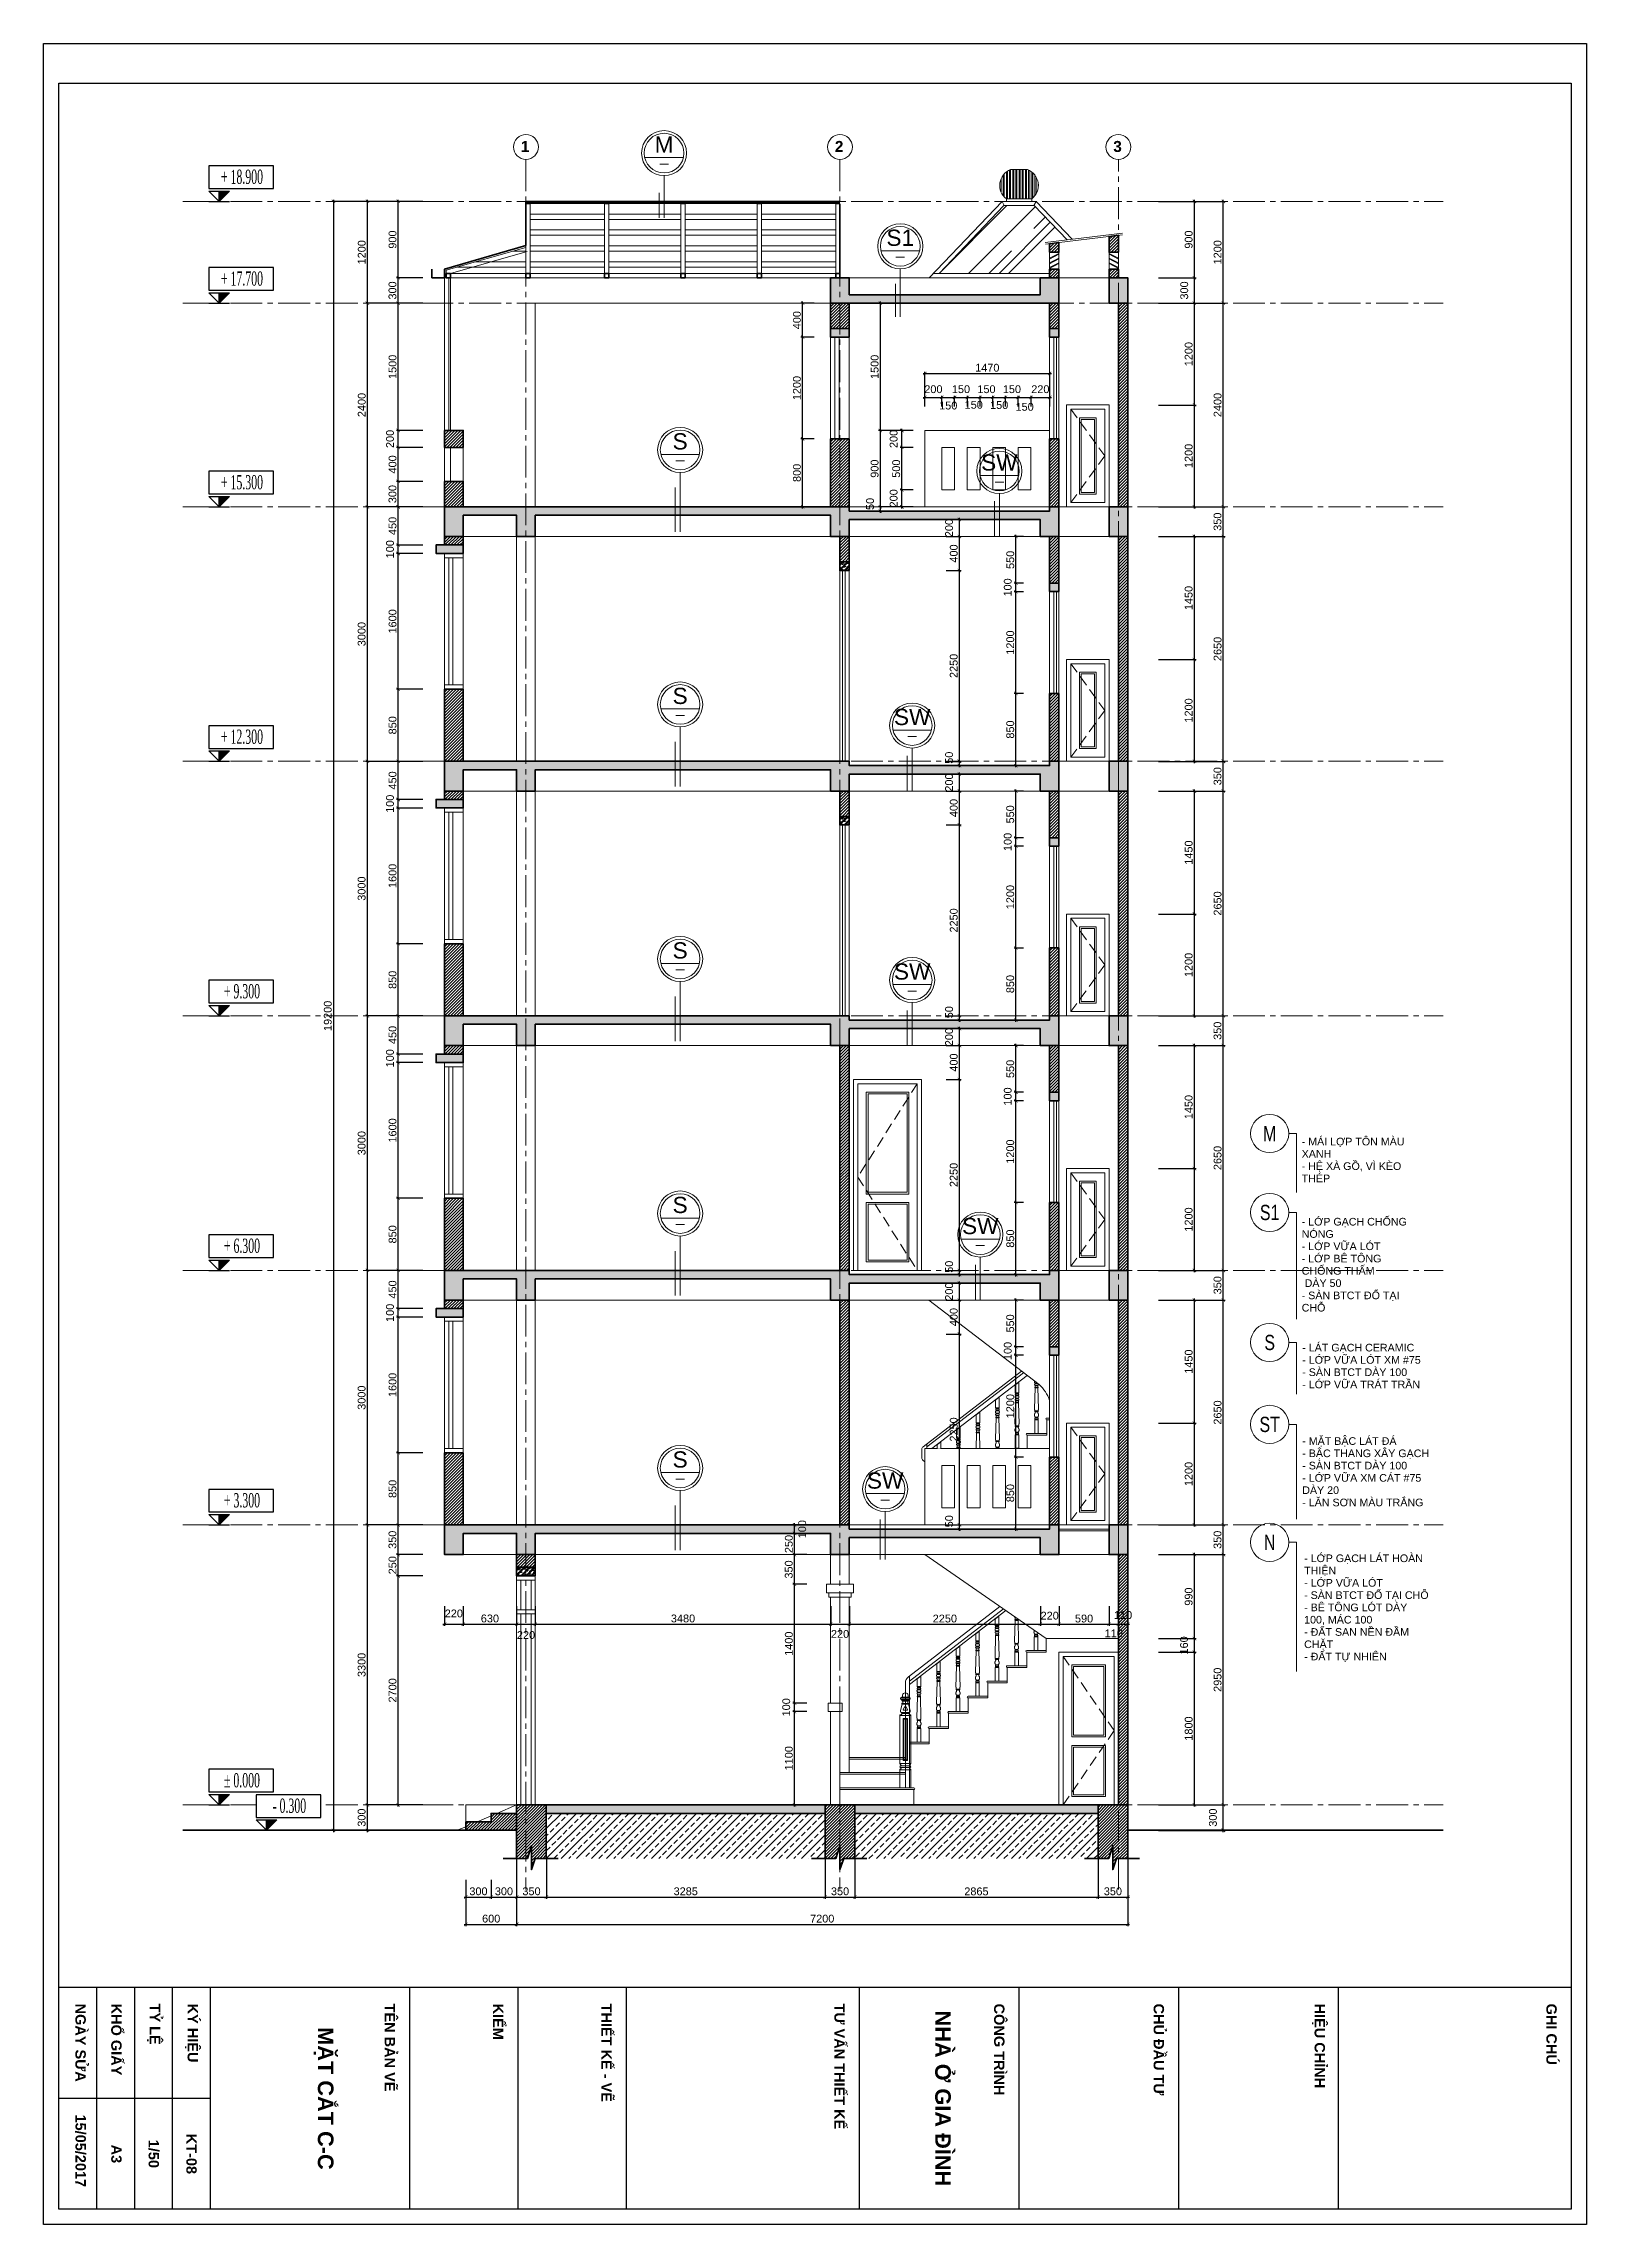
# Model space of a CAD drawing. Header units: millimetres. Extents: x 522695 to 636011, y 461124 to 505319.
# Drawn here: x 617835 to 636011, y 470134 to 495838 of the extents above; entities that cross this region are included whole.
import ezdxf
from ezdxf.enums import TextEntityAlignment as Align
from ezdxf.xclip import XClip

# ---------------------------------------------------------------- set-up
doc = ezdxf.new("R2010")
doc.units = ezdxf.units.MM
doc.header["$LTSCALE"] = 500
doc.header["$MEASUREMENT"] = 0
doc.header["$XCLIPFRAME"] = 0
doc.linetypes.add('CENTER2', pattern=[1.125, 0.75, -0.125, 0.125, -0.125])
doc.linetypes.add('DASHED2', pattern=[0.375, 0.25, -0.125])
doc.layers.get('0').update_dxf_attribs({"linetype": 'CONTINUOUS'})
doc.layers.get('DEFPOINTS').update_dxf_attribs({"color": 250, "linetype": 'CONTINUOUS'})
for name, color, linetype, lineweight in [('DH_CAT', 3, 'CONTINUOUS', 35), ('DH_HATCH', 250, 'CONTINUOUS', 5), ('DH_KHUAT', 149, 'DASHED2', 9), ('DH_KTHUOC', 8, 'CONTINUOUS', 5), ('DH_NETMANH', 9, 'CONTINUOUS', 5), ('DH_NOITHAT', 252, 'CONTINUOUS', 9), ('DH_TEXT', 4, 'CONTINUOUS', 13), ('DH_THAY', 4, 'CONTINUOUS', 13), ('DH_TRUC', 251, 'CENTER2', 5), ('TEXT', 3, 'CONTINUOUS', 25)]:
    doc.layers.add(name, color=color, linetype=linetype, lineweight=lineweight)
doc.layers.add('E_Thay', color=33, linetype='CONTINUOUS')
doc.layers.add('IN', color=5, linetype='CONTINUOUS')
doc.styles.add('arial', font='arial.ttf')
doc.styles.add('DH_ARIAL_B', font='arialbd.ttf')
doc.styles.add('DH_KITHUOC', font='arial.ttf')
doc.styles.add('ROMANSssss', font='vntimeh.shx', dxfattribs={"width": 0.55})
doc.dimstyles.new('DH_100s', dxfattribs={"dimtxt": 230, "dimasz": 100, "dimexe": 50, "dimexo": 0, "dimgap": 50, "dimtad": 1, "dimdec": 0, "dimzin": 0, "dimdsep": 46, "dimtxsty": 'DH_KITHUOC', "dimblk1": 'ARCHTICK', "dimblk2": 'ARCHTICK', "dimsah": 1, "dimcen": 90, "dimdle": 50, "dimclrd": 8, "dimclre": 8, "dimclrt": 4, "dimadec": 0, "dimazin": 0, "dimtfac": 100, "dimtdec": 0, "dimtofl": 0, "dimtmove": 2, "dimatfit": 3, "dimldrblk": 'ARCHTICK', "dimfxl": 1, "dimtolj": 2, "dimtzin": 0, "dimarcsym": 0})

msp = doc.modelspace()

# ---------------------------------------------------------------- texts
at = {"layer": 'DH_TEXT', "style": 'DH_ARIAL_B'}
for s, p in [('1', (623457, 494560.6)), ('2', (627157, 494560.6)), ('3', (630437, 494560.6))]:
    msp.add_text(s, height=130, dxfattribs=at).set_placement(p)
at = {"layer": 'DH_TEXT', "style": 'arial', "width": 0.75}
for s, p in [('M', (632280, 482990.9)), ('S1', (632280, 482061.1)), ('S', (632280, 480528.6)), ('ST', (632280, 479562.9)), ('N', (632280, 478173.1))]:
    msp.add_text(s, height=180, dxfattribs=at).set_placement(p, align=Align.MIDDLE_CENTER)
at = {"layer": 'DH_TEXT', "ltscale": 0.5, "char_height": 90, "attachment_point": 4, "line_spacing_factor": 0.965075, "style": 'arial'}
for s, insert, width in [('- MÁI LỢP TÔN MÀU XANH\\P- HỆ XÀ GỒ, VÌ KÈO THÉP', (632657.3, 482679.3), 1301.662), ('- LỚP GẠCH CHỐNG NÓNG\\P- LỚP VỮA LÓT\\P- LỚP BÊ TÔNG CHỐNG THẤM \\P DÀY 50\\P- SÀN BTCT ĐỔ TẠI CHỖ', (632657.3, 481444.6), 1333.662), ('- LÁT GẠCH CERAMIC\\P- LỚP VỮA LÓT XM #75\\P- SÀN BTCT DÀY 100\\P- LỚP VỮA TRÁT TRẦN', (632663.8, 480250), 2235.356), ('- MẶT BẬC LÁT ĐÁ\\P- BẬC THANG XÂY GẠCH\\P- SÀN BTCT DÀY 100\\P- LỚP VỮA XM CÁT #75 DÀY 20\\P- LĂN SƠN MÀU TRẮNG', (632663.8, 479004.2), 1473.179), ('- LỚP GẠCH LÁT HOÀN THIỆN\\P- LỚP VỮA LÓT\\P- SÀN BTCT ĐỔ TẠI CHỖ\\P- BÊ TÔNG LÓT DÀY 100, MÁC 100\\P- ĐẤT SAN NỀN ĐẦM CHẶT\\P- ĐẤT TỰ NHIÊN', (632686, 477395.9), 1403.032)]:
    msp.add_mtext(s, dxfattribs=dict(at, insert=insert, width=width))
at = {"layer": 'DH_TEXT', "attachment_point": 5, "rotation": 270, "style": 'DH_ARIAL_B'}
for s, insert, char_height, width in [('MẶT CẮT C-C', (621133.9, 471618.1), 183.6, 2240.923), ('KT-08', (619576.3, 470964.5), 122.4, 965.139)]:
    msp.add_mtext(s, dxfattribs=dict(at, insert=insert, char_height=char_height, width=width))

# ---------------------------------------------------------------- blocks, each defined once
blk = doc.blocks.new('contien5')
blk.add_wipeout([(-25, 0), (25, 0), (25, 188), (22, 188), (22, 202), (17, 220), (17, 225), (22, 231), (28, 246), (28, 261), (20, 280), (18, 289), (21, 300), (24, 303), (24, 307), (21, 310), (24, 318), (26, 324), (28, 334), (28, 344), (27, 375), (20, 629), (22, 631), (23, 634), (23, 637), (22, 639), (19, 641), (19, 665), (22, 667), (24, 670), (25, 675), (25, 679), (23, 682), (21, 684), (18, 686), (17, 690), (18, 692), (18, 693), (18, 694), (22, 698), (25, 703), (27, 708), (27, 711), (26, 718), (24, 722), (20, 726), (18, 729), (19, 732), (21, 734), (23, 737), (24, 740), (24, 743), (24, 747), (21, 750), (22, 765), (23, 766), (24, 768), (25, 769), (25, 957), (-25, 957), (-25, 769), (-24, 767), (-23, 767), (-23, 766), (-22, 765), (-21, 750), (-23, 748), (-24, 745), (-24, 743), (-24, 740), (-23, 738), (-22, 735), (-21, 734), (-19, 732), (-18, 730), (-19, 728), (-20, 726), (-23, 723), (-25, 720), (-27, 715), (-27, 711), (-27, 707), (-26, 703), (-23, 698), (-18, 694), (-18, 693), (-19, 692), (-17, 690), (-18, 686), (-21, 684), (-24, 681), (-25, 678), (-25, 675), (-25, 672), (-23, 668), (-21, 666), (-19, 665), (-19, 641), (-21, 639), (-23, 635), (-22, 633), (-21, 630), (-20, 629), (-28, 340), (-27, 332), (-25, 322), (-21, 310), (-23, 308), (-24, 305), (-23, 301), (-21, 300), (-19, 294), (-18, 289), (-19, 283), (-21, 278), (-24, 274), (-27, 265), (-29, 258), (-29, 252), (-28, 245), (-26, 239), (-23, 232), (-18, 227), (-17, 225), (-17, 220), (-20, 213), (-22, 207), (-22, 202), (-22, 188), (-25, 188)])
for p, q in [((-20, 629), (-28, 340)), ((-22, 765), (-21, 750)), ((-22, 765), (22, 765)), ((-21, 750), (21, 750)), ((-21, 734), (21, 734)), ((-20, 726), (20, 726)), ((-20, 629), (20, 629)), ((-19, 665), (19, 665)), ((-19, 665), (-19, 641)), ((-19, 641), (19, 641)), ((-18, 694), (18, 694)), ((-18, 686), (18, 686)), ((-17, 690), (17, 690)), ((19, 665), (19, 641)), ((20, 629), (28, 340)), ((22, 765), (21, 750)), ((-21, 310), (21, 310)), ((-22, 202), (-22, 188)), ((-22, 202), (22, 202)), ((-21, 300), (21, 300)), ((-17, 225), (-17, 220)), ((-17, 225), (17, 225)), ((-17, 220), (17, 220)), ((17, 225), (17, 220)), ((22, 202), (22, 188))]:
    blk.add_line(p, q)
for points in [[(-25, 957), (25, 957), (25, 769), (-25, 769)], [(-25, 0), (25, 0), (25, 188), (-25, 188)]]:
    blk.add_lwpolyline(points, close=True)
for centre, radius, start, end in [((-8, 711), 19.2, 128.5717, 240.3294), ((-20, 770), 4.97, 188.9365, 249.7631), ((-14, 675), 11.7, 113.9711, 240.3321), ((-13, 743), 11, 136.2147, 229.5812), ((-17, 635), 6.3, 116.5028, 240.5745), ((-23, 730), 5.12, 308.7531, 55.4978), ((-16, 693), 2.5, 132.8165, 242.9565), ((-18, 688), 2.59, 270.3754, 61.9725), ((18, 688), 2.59, 118.0275, 269.6246), ((16, 693), 2.5, 297.0435, 47.1835), ((23, 730), 5.12, 124.5022, 231.2469), ((8, 711), 19.2, 299.6706, 51.4283), ((14, 675), 11.7, 299.6679, 66.0289), ((17, 635), 6.3, 299.4255, 63.4972), ((13, 743), 11, 310.4188, 43.7853), ((20, 770), 4.97, 290.2369, 351.0635), ((37, 339), 64.3, 179.302, 206.9975), ((-19, 305), 5.5, 112.1627, 239.3134), ((-37, 339), 64.3, 333.0025, 0.698), ((19, 305), 5.5, 300.6866, 67.8373), ((10, 254), 39.2, 144.8495, 226.7128), ((-40, 289), 21.7, 326.1075, 31.8431), ((5, 204), 27.6, 143.3108, 182.3777), ((-10, 254), 39.2, 313.2872, 35.1505), ((-5, 204), 27.6, 357.6223, 36.6892), ((40, 289), 21.7, 148.1569, 213.8925)]:
    blk.add_arc(centre, radius, start, end)
blk = doc.blocks.new('KHUNGTEN_A3')
at = {"color": 3}
blk.add_lwpolyline([(0, 14850), (21000, 14850), (21000, 0), (0, 0)], close=True, dxfattribs=at)
blk.add_lwpolyline([(380, 14704), (20854, 14704), (20854, 146), (380, 146)], close=True)
for points in [[(18720, 14704), (18720, 146)], [(18720, 12461), (20854, 12461)], [(18720, 10924), (20854, 10924)], [(18720, 9388), (20854, 9388)], [(18720, 7851), (20854, 7851)], [(18720, 5608), (20854, 5608)], [(18720, 4566), (20854, 4566)], [(18720, 3523), (20854, 3523)], [(18720, 1602), (20854, 1602)], [(19787, 1602), (19787, 146)], [(18720, 1238), (20854, 1238)], [(18720, 874), (20854, 874)], [(18720, 510), (20854, 510)]]:
    blk.add_lwpolyline(points)
at = {"layer": 'DH_TEXT', "style": 'DH_ARIAL_B'}
for s, insert, char_height, width, attachment_point in [('GHI CHÚ', (18874, 14514), 100, 1830.82, 4), ('HIỆU CHỈNH', (18874, 12271), 100, 1830.82, 4), ('CHỦ ĐẦU TƯ', (18874, 10734), 100, 1830.82, 4), ('CÔNG TRÌNH', (18874, 9198), 100, 1830.82, 4), ('NHÀ Ở GIA ĐÌNH', (19787, 8656), 150, 1830.82, 5), ('TƯ VẤN THIẾT KẾ', (18874, 7661), 100, 1830.82, 4), ('THIẾT KẾ - VẼ', (18874, 5418), 100, 1830.82, 4), ('KIỂM', (18874, 4376), 100, 1830.82, 4), ('TÊN BẢN VẼ', (18874, 3333), 100, 1830.82, 4), ('KÝ HIỆU', (18874, 1423), 100, 788.51, 4), ('TỶ LỆ', (18874, 1059), 100, 788.51, 4), ('1/50', (20321, 1059), 100, 788.51, 5), ('KHỔ GIẤY', (18874, 700), 100, 788.51, 4), ('A3', (20321, 700), 100, 788.51, 5), ('NGÀY SỬA', (18874, 355), 100, 788.51, 4), ('15/05/2017', (19942, 355), 100, 788.51, 4)]:
    blk.add_mtext(s, dxfattribs=dict(at, insert=insert, char_height=char_height, width=width, attachment_point=attachment_point))
blk = doc.blocks.new('contien7')
for p, q in [((-27, 788), (-43, 729)), ((-35, 850), (-42, 850)), ((-42, 850), (-42, 837)), ((-42, 837), (-37, 837)), ((-37, 837), (-37, 832)), ((-37, 837), (37, 837)), ((-37, 832), (-33, 832)), ((-35, 856), (35, 856)), ((-35, 856), (-35, 850)), ((-35, 850), (35, 850)), ((-33, 832), (33, 832)), ((-28, 824), (-28, 819)), ((-28, 824), (28, 824)), ((-28, 819), (-22, 819)), ((-22, 797), (-27, 797)), ((-27, 788), (27, 788)), ((-22, 819), (-22, 797)), ((-22, 819), (22, 819)), ((-22, 797), (22, 797)), ((-2, 765), (2, 765)), ((22, 819), (22, 797)), ((28, 819), (22, 819)), ((22, 797), (27, 797)), ((27, 788), (43, 729)), ((28, 824), (28, 819)), ((37, 832), (33, 832)), ((35, 856), (35, 850)), ((35, 850), (42, 850)), ((37, 837), (37, 832)), ((42, 837), (37, 837)), ((42, 850), (42, 837)), ((-48, 683), (48, 683)), ((-48, 683), (-48, 230)), ((-34, 711), (34, 711)), ((-29, 703), (29, 703)), ((-7, 761), (-20, 739)), ((-15, 733), (15, 733)), ((7, 761), (20, 739)), ((48, 683), (48, 230)), ((-48, 230), (48, 230)), ((-48, 230), (48, 230)), ((-42, 207), (42, 207)), ((-42, 192), (42, 192)), ((-48, 169), (48, 169)), ((-48, 169), (-48, 0)), ((-48, 0), (48, 0)), ((48, 169), (48, 0))]:
    blk.add_line(p, q)
for points in [[(-18, 654), (18, 654), (18, 259), (-18, 259)], [(-13, 649), (13, 649), (13, 264), (-13, 264)]]:
    blk.add_lwpolyline(points, close=True)
for centre, radius, start, end in [((-26, 831), 7.4, 174.8357, 251.7108), ((-27, 793), 4.82, 98.4442, 265.3144), ((0, 870), 26, 327.5095, 212.4905), ((-2, 760), 5.19, 90, 174.707), ((2, 760), 5.19, 5.293, 90), ((27, 793), 4.82, 274.6856, 81.5558), ((26, 831), 7.4, 288.2892, 5.1643), ((-43, 683), 5.19, 107.7585, 180), ((-27, 726), 16.6, 167.4446, 245.4269), ((-44, 703), 14.8, 269.3471, 359.1798), ((-27, 709), 6.55, 168.078, 252.9826), ((-15, 738), 5.19, 174.707, 270), ((15, 738), 5.19, 270, 5.293), ((27, 709), 6.55, 287.0174, 11.922), ((44, 703), 14.8, 180.8202, 270.6529), ((27, 726), 16.6, 294.5731, 12.5554), ((43, 683), 5.19, 0, 72.2415), ((-42, 228), 6.25, 160.3595, 248.6237), ((-40, 200), 7.9, 105.7927, 254.672), ((-45, 214), 7.5, 287.8004, 87.272), ((-45, 185), 7.5, 272.728, 72.1996), ((45, 214), 7.5, 92.728, 252.1996), ((45, 185), 7.5, 107.8004, 267.272), ((40, 200), 7.9, 285.328, 74.2073), ((42, 228), 6.25, 291.3763, 19.6405), ((-42, 171), 6.25, 111.3763, 199.6405), ((42, 171), 6.25, 340.3595, 68.6237)]:
    blk.add_arc(centre, radius, start, end)
blk = doc.blocks.new('CosSan')
at = {"lineweight": 25}
blk.add_hatch(color=8, dxfattribs=at).paths.add_polyline_path([(160, 160), (0, 160), (0, 0)])
at = {"color": 8, "lineweight": 25}
for p, q in [((-160, 0), (160, 0)), ((0, 0), (0, 160))]:
    blk.add_line(p, q, dxfattribs=at)
blk.add_lwpolyline([(0, 0), (-160, 160), (160, 160)], close=True, dxfattribs=at)
at = {"color": 8}
blk.add_wipeout([(-161, 550), (-161, 200), (839, 200), (839, 550)], dxfattribs=at).dxf.layer = 'E_Thay'
at = {"color": 8, "lineweight": 25}
blk.add_lwpolyline([(-161, 200), (839, 200), (839, 550), (-161, 550)], close=True, dxfattribs=at)
at = {"layer": 'E_Thay', "color": 8, "lineweight": 25}
blk.add_line((-160, 160), (160, 160), dxfattribs=at)
at = {"style": 'ROMANSssss', "width": 0.55}
blk.add_attdef('%%P0,000', text='', height=220, dxfattribs=at).set_placement((353, 271), align=Align.CENTER)
blk = doc.blocks.new('_ARCHTICK')
at = {"color": 0, "linetype": 'ByBlock', "const_width": 0.15}
blk.add_lwpolyline([(-0.5, -0.5), (0.5, 0.5)], dxfattribs=at)
blk = doc.blocks.new('*D724')
at = {"layer": 'DEFPOINTS', "color": 0, "transparency": 16777216}
for p in [(621650, 475078), (622304, 475078), (622304, 474778)]:
    blk.add_point(p, dxfattribs=at)
at = {"layer": 'DH_KTHUOC', "color": 8, "lineweight": -2, "transparency": 16777216}
for p, q in [((622304, 475078), (621630, 475078)), ((621650, 474758), (621650, 475098)), ((622304, 474778), (621630, 474778))]:
    blk.add_line(p, q, dxfattribs=at)
at = {"layer": 'DH_KTHUOC', "color": 8, "lineweight": -2, "transparency": 16777216, "xscale": 40, "yscale": 40, "zscale": 40}
for p, rotation in [((621650, 475078), 90), ((621650, 474778), 270)]:
    blk.add_blockref('_ARCHTICK', p, dxfattribs=dict(at, rotation=rotation))
at = {"layer": 'DH_KTHUOC', "color": 4, "transparency": 16777216, "insert": (621582, 474928), "char_height": 92, "attachment_point": 5, "rotation": 90, "style": 'DH_KITHUOC'}
blk.add_mtext('\\A2;300', dxfattribs=at)
blk = doc.blocks.new('*D725')
at = {"layer": 'DEFPOINTS', "color": 0, "transparency": 16777216}
for p in [(622012, 477778), (622304, 477778), (622304, 475078)]:
    blk.add_point(p, dxfattribs=at)
at = {"layer": 'DH_KTHUOC', "color": 8, "lineweight": -2, "transparency": 16777216}
for p, q in [((622304, 477778), (621992, 477778)), ((622012, 475058), (622012, 477798)), ((622304, 475078), (621992, 475078))]:
    blk.add_line(p, q, dxfattribs=at)
at = {"layer": 'DH_KTHUOC', "color": 8, "lineweight": -2, "transparency": 16777216, "xscale": 40, "yscale": 40, "zscale": 40}
for p, rotation in [((622012, 477778), 90), ((622012, 475078), 270)]:
    blk.add_blockref('_ARCHTICK', p, dxfattribs=dict(at, rotation=rotation))
at = {"layer": 'DH_KTHUOC', "color": 4, "transparency": 16777216, "insert": (621946, 476428), "char_height": 92, "attachment_point": 5, "rotation": 90, "style": 'DH_KITHUOC'}
blk.add_mtext('\\A2;2700', dxfattribs=at)
blk = doc.blocks.new('*D726')
at = {"layer": 'DEFPOINTS', "color": 0, "transparency": 16777216}
for p in [(622012, 478028), (622304, 478028), (622304, 477778)]:
    blk.add_point(p, dxfattribs=at)
at = {"layer": 'DH_KTHUOC', "color": 8, "lineweight": -2, "transparency": 16777216}
for p, q in [((622304, 478028), (621992, 478028)), ((622012, 477758), (622012, 478048)), ((622304, 477778), (621992, 477778))]:
    blk.add_line(p, q, dxfattribs=at)
at = {"layer": 'DH_KTHUOC', "color": 8, "lineweight": -2, "transparency": 16777216, "xscale": 40, "yscale": 40, "zscale": 40}
for p, rotation in [((622012, 478028), 90), ((622012, 477778), 270)]:
    blk.add_blockref('_ARCHTICK', p, dxfattribs=dict(at, rotation=rotation))
at = {"layer": 'DH_KTHUOC', "color": 4, "transparency": 16777216, "insert": (621946, 477903), "char_height": 92, "attachment_point": 5, "rotation": 90, "style": 'DH_KITHUOC'}
blk.add_mtext('\\A2;250', dxfattribs=at)
blk = doc.blocks.new('*D727')
at = {"layer": 'DEFPOINTS', "color": 0, "transparency": 16777216}
for p in [(622012, 478378), (622304, 478378), (622304, 478028)]:
    blk.add_point(p, dxfattribs=at)
at = {"layer": 'DH_KTHUOC', "color": 8, "lineweight": -2, "transparency": 16777216}
for p, q in [((622304, 478378), (621992, 478378)), ((622012, 478008), (622012, 478398)), ((622304, 478028), (621992, 478028))]:
    blk.add_line(p, q, dxfattribs=at)
at = {"layer": 'DH_KTHUOC', "color": 8, "lineweight": -2, "transparency": 16777216, "xscale": 40, "yscale": 40, "zscale": 40}
for p, rotation in [((622012, 478378), 90), ((622012, 478028), 270)]:
    blk.add_blockref('_ARCHTICK', p, dxfattribs=dict(at, rotation=rotation))
at = {"layer": 'DH_KTHUOC', "color": 4, "transparency": 16777216, "insert": (621945, 478203), "char_height": 92, "attachment_point": 5, "rotation": 90, "style": 'DH_KITHUOC'}
blk.add_mtext('\\A2;350', dxfattribs=at)
blk = doc.blocks.new('*D728')
at = {"layer": 'DEFPOINTS', "color": 0, "transparency": 16777216}
for p in [(622012, 479228), (622304, 479228), (622304, 478378)]:
    blk.add_point(p, dxfattribs=at)
at = {"layer": 'DH_KTHUOC', "color": 8, "lineweight": -2, "transparency": 16777216}
for p, q in [((622304, 479228), (621992, 479228)), ((622012, 478358), (622012, 479248)), ((622304, 478378), (621992, 478378))]:
    blk.add_line(p, q, dxfattribs=at)
at = {"layer": 'DH_KTHUOC', "color": 8, "lineweight": -2, "transparency": 16777216, "xscale": 40, "yscale": 40, "zscale": 40}
for p, rotation in [((622012, 479228), 90), ((622012, 478378), 270)]:
    blk.add_blockref('_ARCHTICK', p, dxfattribs=dict(at, rotation=rotation))
at = {"layer": 'DH_KTHUOC', "color": 4, "transparency": 16777216, "insert": (621946, 478803), "char_height": 92, "attachment_point": 5, "rotation": 90, "style": 'DH_KITHUOC'}
blk.add_mtext('\\A2;850', dxfattribs=at)
blk = doc.blocks.new('*D729')
at = {"layer": 'DEFPOINTS', "color": 0, "transparency": 16777216}
for p in [(622012, 480828), (622304, 480828), (622304, 479228)]:
    blk.add_point(p, dxfattribs=at)
at = {"layer": 'DH_KTHUOC', "color": 8, "lineweight": -2, "transparency": 16777216}
for p, q in [((622304, 480828), (621992, 480828)), ((622012, 479208), (622012, 480848)), ((622304, 479228), (621992, 479228))]:
    blk.add_line(p, q, dxfattribs=at)
at = {"layer": 'DH_KTHUOC', "color": 8, "lineweight": -2, "transparency": 16777216, "xscale": 40, "yscale": 40, "zscale": 40}
for p, rotation in [((622012, 480828), 90), ((622012, 479228), 270)]:
    blk.add_blockref('_ARCHTICK', p, dxfattribs=dict(at, rotation=rotation))
at = {"layer": 'DH_KTHUOC', "color": 4, "transparency": 16777216, "insert": (621946, 480028), "char_height": 92, "attachment_point": 5, "rotation": 90, "style": 'DH_KITHUOC'}
blk.add_mtext('\\A2;1600', dxfattribs=at)
blk = doc.blocks.new('*D730')
at = {"layer": 'DEFPOINTS', "color": 0, "transparency": 16777216}
for p in [(622012, 480928), (622304, 480928), (622304, 480828)]:
    blk.add_point(p, dxfattribs=at)
at = {"layer": 'DH_KTHUOC', "color": 8, "lineweight": -2, "transparency": 16777216}
for p, q in [((622304, 480928), (621992, 480928)), ((622012, 480808), (622012, 480948)), ((622304, 480828), (621992, 480828))]:
    blk.add_line(p, q, dxfattribs=at)
at = {"layer": 'DH_KTHUOC', "color": 8, "lineweight": -2, "transparency": 16777216, "xscale": 40, "yscale": 40, "zscale": 40}
for p, rotation in [((622012, 480928), 90), ((622012, 480828), 270)]:
    blk.add_blockref('_ARCHTICK', p, dxfattribs=dict(at, rotation=rotation))
at = {"layer": 'DH_KTHUOC', "color": 4, "transparency": 16777216, "insert": (621916, 480878), "char_height": 92, "attachment_point": 5, "rotation": 90, "style": 'DH_KITHUOC'}
blk.add_mtext('\\A2;100', dxfattribs=at)
blk = doc.blocks.new('*D731')
at = {"layer": 'DEFPOINTS', "color": 0, "transparency": 16777216}
for p in [(622012, 481378), (622304, 481378), (622304, 480928)]:
    blk.add_point(p, dxfattribs=at)
at = {"layer": 'DH_KTHUOC', "color": 8, "lineweight": -2, "transparency": 16777216}
for p, q in [((622304, 481378), (621992, 481378)), ((622012, 480908), (622012, 481398)), ((622304, 480928), (621992, 480928))]:
    blk.add_line(p, q, dxfattribs=at)
at = {"layer": 'DH_KTHUOC', "color": 8, "lineweight": -2, "transparency": 16777216, "xscale": 40, "yscale": 40, "zscale": 40}
for p, rotation in [((622012, 481378), 90), ((622012, 480928), 270)]:
    blk.add_blockref('_ARCHTICK', p, dxfattribs=dict(at, rotation=rotation))
at = {"layer": 'DH_KTHUOC', "color": 4, "transparency": 16777216, "insert": (621946, 481153), "char_height": 92, "attachment_point": 5, "rotation": 90, "style": 'DH_KITHUOC'}
blk.add_mtext('\\A2;450', dxfattribs=at)
blk = doc.blocks.new('*D732')
at = {"layer": 'DEFPOINTS', "color": 0, "transparency": 16777216}
for p in [(622012, 482228), (622304, 482228), (622304, 481378)]:
    blk.add_point(p, dxfattribs=at)
at = {"layer": 'DH_KTHUOC', "color": 8, "lineweight": -2, "transparency": 16777216}
for p, q in [((622304, 482228), (621992, 482228)), ((622012, 481358), (622012, 482248)), ((622304, 481378), (621992, 481378))]:
    blk.add_line(p, q, dxfattribs=at)
at = {"layer": 'DH_KTHUOC', "color": 8, "lineweight": -2, "transparency": 16777216, "xscale": 40, "yscale": 40, "zscale": 40}
for p, rotation in [((622012, 482228), 90), ((622012, 481378), 270)]:
    blk.add_blockref('_ARCHTICK', p, dxfattribs=dict(at, rotation=rotation))
at = {"layer": 'DH_KTHUOC', "color": 4, "transparency": 16777216, "insert": (621946, 481803), "char_height": 92, "attachment_point": 5, "rotation": 90, "style": 'DH_KITHUOC'}
blk.add_mtext('\\A2;850', dxfattribs=at)
blk = doc.blocks.new('*D733')
at = {"layer": 'DEFPOINTS', "color": 0, "transparency": 16777216}
for p in [(622012, 483828), (622304, 483828), (622304, 482228)]:
    blk.add_point(p, dxfattribs=at)
at = {"layer": 'DH_KTHUOC', "color": 8, "lineweight": -2, "transparency": 16777216}
for p, q in [((622304, 483828), (621992, 483828)), ((622012, 482208), (622012, 483848)), ((622304, 482228), (621992, 482228))]:
    blk.add_line(p, q, dxfattribs=at)
at = {"layer": 'DH_KTHUOC', "color": 8, "lineweight": -2, "transparency": 16777216, "xscale": 40, "yscale": 40, "zscale": 40}
for p, rotation in [((622012, 483828), 90), ((622012, 482228), 270)]:
    blk.add_blockref('_ARCHTICK', p, dxfattribs=dict(at, rotation=rotation))
at = {"layer": 'DH_KTHUOC', "color": 4, "transparency": 16777216, "insert": (621946, 483028), "char_height": 92, "attachment_point": 5, "rotation": 90, "style": 'DH_KITHUOC'}
blk.add_mtext('\\A2;1600', dxfattribs=at)
blk = doc.blocks.new('*D734')
at = {"layer": 'DEFPOINTS', "color": 0, "transparency": 16777216}
for p in [(622012, 483928), (622304, 483928), (622304, 483828)]:
    blk.add_point(p, dxfattribs=at)
at = {"layer": 'DH_KTHUOC', "color": 8, "lineweight": -2, "transparency": 16777216}
for p, q in [((622304, 483928), (621992, 483928)), ((622304, 483828), (621992, 483828)), ((622012, 483808), (622012, 483948))]:
    blk.add_line(p, q, dxfattribs=at)
at = {"layer": 'DH_KTHUOC', "color": 8, "lineweight": -2, "transparency": 16777216, "xscale": 40, "yscale": 40, "zscale": 40}
for p, rotation in [((622012, 483928), 90), ((622012, 483828), 270)]:
    blk.add_blockref('_ARCHTICK', p, dxfattribs=dict(at, rotation=rotation))
at = {"layer": 'DH_KTHUOC', "color": 4, "transparency": 16777216, "insert": (621916, 483878), "char_height": 92, "attachment_point": 5, "rotation": 90, "style": 'DH_KITHUOC'}
blk.add_mtext('\\A2;100', dxfattribs=at)
blk = doc.blocks.new('*D735')
at = {"layer": 'DEFPOINTS', "color": 0, "transparency": 16777216}
for p in [(622012, 484378), (622304, 484378), (622304, 483928)]:
    blk.add_point(p, dxfattribs=at)
at = {"layer": 'DH_KTHUOC', "color": 8, "lineweight": -2, "transparency": 16777216}
for p, q in [((622304, 484378), (621992, 484378)), ((622012, 483908), (622012, 484398)), ((622304, 483928), (621992, 483928))]:
    blk.add_line(p, q, dxfattribs=at)
at = {"layer": 'DH_KTHUOC', "color": 8, "lineweight": -2, "transparency": 16777216, "xscale": 40, "yscale": 40, "zscale": 40}
for p, rotation in [((622012, 484378), 90), ((622012, 483928), 270)]:
    blk.add_blockref('_ARCHTICK', p, dxfattribs=dict(at, rotation=rotation))
at = {"layer": 'DH_KTHUOC', "color": 4, "transparency": 16777216, "insert": (621946, 484153), "char_height": 92, "attachment_point": 5, "rotation": 90, "style": 'DH_KITHUOC'}
blk.add_mtext('\\A2;450', dxfattribs=at)
blk = doc.blocks.new('*D736')
at = {"layer": 'DEFPOINTS', "color": 0, "transparency": 16777216}
for p in [(622012, 485228), (622304, 485228), (622304, 484378)]:
    blk.add_point(p, dxfattribs=at)
at = {"layer": 'DH_KTHUOC', "color": 8, "lineweight": -2, "transparency": 16777216}
for p, q in [((622304, 485228), (621992, 485228)), ((622012, 484358), (622012, 485248)), ((622304, 484378), (621992, 484378))]:
    blk.add_line(p, q, dxfattribs=at)
at = {"layer": 'DH_KTHUOC', "color": 8, "lineweight": -2, "transparency": 16777216, "xscale": 40, "yscale": 40, "zscale": 40}
for p, rotation in [((622012, 485228), 90), ((622012, 484378), 270)]:
    blk.add_blockref('_ARCHTICK', p, dxfattribs=dict(at, rotation=rotation))
at = {"layer": 'DH_KTHUOC', "color": 4, "transparency": 16777216, "insert": (621946, 484803), "char_height": 92, "attachment_point": 5, "rotation": 90, "style": 'DH_KITHUOC'}
blk.add_mtext('\\A2;850', dxfattribs=at)
blk = doc.blocks.new('*D737')
at = {"layer": 'DEFPOINTS', "color": 0, "transparency": 16777216}
for p in [(622012, 486828), (622304, 486828), (622304, 485228)]:
    blk.add_point(p, dxfattribs=at)
at = {"layer": 'DH_KTHUOC', "color": 8, "lineweight": -2, "transparency": 16777216}
for p, q in [((622012, 485208), (622012, 486848)), ((622304, 486828), (621992, 486828)), ((622304, 485228), (621992, 485228))]:
    blk.add_line(p, q, dxfattribs=at)
at = {"layer": 'DH_KTHUOC', "color": 8, "lineweight": -2, "transparency": 16777216, "xscale": 40, "yscale": 40, "zscale": 40}
for p, rotation in [((622012, 486828), 90), ((622012, 485228), 270)]:
    blk.add_blockref('_ARCHTICK', p, dxfattribs=dict(at, rotation=rotation))
at = {"layer": 'DH_KTHUOC', "color": 4, "transparency": 16777216, "insert": (621946, 486028), "char_height": 92, "attachment_point": 5, "rotation": 90, "style": 'DH_KITHUOC'}
blk.add_mtext('\\A2;1600', dxfattribs=at)
blk = doc.blocks.new('*D738')
at = {"layer": 'DEFPOINTS', "color": 0, "transparency": 16777216}
for p in [(622012, 486928), (622304, 486928), (622304, 486828)]:
    blk.add_point(p, dxfattribs=at)
at = {"layer": 'DH_KTHUOC', "color": 8, "lineweight": -2, "transparency": 16777216}
for p, q in [((622304, 486928), (621992, 486928)), ((622012, 486808), (622012, 486948)), ((622304, 486828), (621992, 486828))]:
    blk.add_line(p, q, dxfattribs=at)
at = {"layer": 'DH_KTHUOC', "color": 8, "lineweight": -2, "transparency": 16777216, "xscale": 40, "yscale": 40, "zscale": 40}
for p, rotation in [((622012, 486928), 90), ((622012, 486828), 270)]:
    blk.add_blockref('_ARCHTICK', p, dxfattribs=dict(at, rotation=rotation))
at = {"layer": 'DH_KTHUOC', "color": 4, "transparency": 16777216, "insert": (621916, 486878), "char_height": 92, "attachment_point": 5, "rotation": 90, "style": 'DH_KITHUOC'}
blk.add_mtext('\\A2;100', dxfattribs=at)
blk = doc.blocks.new('*D739')
at = {"layer": 'DEFPOINTS', "color": 0, "transparency": 16777216}
for p in [(622012, 487378), (622304, 487378), (622304, 486928)]:
    blk.add_point(p, dxfattribs=at)
at = {"layer": 'DH_KTHUOC', "color": 8, "lineweight": -2, "transparency": 16777216}
for p, q in [((622304, 487378), (621992, 487378)), ((622012, 486908), (622012, 487398)), ((622304, 486928), (621992, 486928))]:
    blk.add_line(p, q, dxfattribs=at)
at = {"layer": 'DH_KTHUOC', "color": 8, "lineweight": -2, "transparency": 16777216, "xscale": 40, "yscale": 40, "zscale": 40}
for p, rotation in [((622012, 487378), 90), ((622012, 486928), 270)]:
    blk.add_blockref('_ARCHTICK', p, dxfattribs=dict(at, rotation=rotation))
at = {"layer": 'DH_KTHUOC', "color": 4, "transparency": 16777216, "insert": (621946, 487153), "char_height": 92, "attachment_point": 5, "rotation": 90, "style": 'DH_KITHUOC'}
blk.add_mtext('\\A2;450', dxfattribs=at)
blk = doc.blocks.new('*D740')
at = {"layer": 'DEFPOINTS', "color": 0, "transparency": 16777216}
for p in [(622012, 490678), (622304, 490678), (622304, 490378)]:
    blk.add_point(p, dxfattribs=at)
at = {"layer": 'DH_KTHUOC', "color": 8, "lineweight": -2, "transparency": 16777216}
for p, q in [((622012, 490358), (622012, 490698)), ((622304, 490678), (621992, 490678)), ((622304, 490378), (621992, 490378))]:
    blk.add_line(p, q, dxfattribs=at)
at = {"layer": 'DH_KTHUOC', "color": 8, "lineweight": -2, "transparency": 16777216, "xscale": 40, "yscale": 40, "zscale": 40}
for p, rotation in [((622012, 490678), 90), ((622012, 490378), 270)]:
    blk.add_blockref('_ARCHTICK', p, dxfattribs=dict(at, rotation=rotation))
at = {"layer": 'DH_KTHUOC', "color": 4, "transparency": 16777216, "insert": (621945, 490528), "char_height": 92, "attachment_point": 5, "rotation": 90, "style": 'DH_KITHUOC'}
blk.add_mtext('\\A2;300', dxfattribs=at)
blk = doc.blocks.new('*D741')
at = {"layer": 'DEFPOINTS', "color": 0, "transparency": 16777216}
for p in [(622012, 491078), (622304, 491078), (622304, 490678)]:
    blk.add_point(p, dxfattribs=at)
at = {"layer": 'DH_KTHUOC', "color": 8, "lineweight": -2, "transparency": 16777216}
for p, q in [((622304, 491078), (621992, 491078)), ((622012, 490658), (622012, 491098)), ((622304, 490678), (621992, 490678))]:
    blk.add_line(p, q, dxfattribs=at)
at = {"layer": 'DH_KTHUOC', "color": 8, "lineweight": -2, "transparency": 16777216, "xscale": 40, "yscale": 40, "zscale": 40}
for p, rotation in [((622012, 491078), 90), ((622012, 490678), 270)]:
    blk.add_blockref('_ARCHTICK', p, dxfattribs=dict(at, rotation=rotation))
at = {"layer": 'DH_KTHUOC', "color": 4, "transparency": 16777216, "insert": (621946, 490878), "char_height": 92, "attachment_point": 5, "rotation": 90, "style": 'DH_KITHUOC'}
blk.add_mtext('\\A2;400', dxfattribs=at)
blk = doc.blocks.new('*D742')
at = {"layer": 'DEFPOINTS', "color": 0, "transparency": 16777216}
for p in [(622012, 491278), (622304, 491278), (622304, 491078)]:
    blk.add_point(p, dxfattribs=at)
at = {"layer": 'DH_KTHUOC', "color": 8, "lineweight": -2, "transparency": 16777216}
for p, q in [((622304, 491278), (621992, 491278)), ((622012, 491058), (622012, 491298)), ((622304, 491078), (621992, 491078))]:
    blk.add_line(p, q, dxfattribs=at)
at = {"layer": 'DH_KTHUOC', "color": 8, "lineweight": -2, "transparency": 16777216, "xscale": 40, "yscale": 40, "zscale": 40}
for p, rotation in [((622012, 491278), 90), ((622012, 491078), 270)]:
    blk.add_blockref('_ARCHTICK', p, dxfattribs=dict(at, rotation=rotation))
at = {"layer": 'DH_KTHUOC', "color": 4, "transparency": 16777216, "insert": (621916, 491178), "char_height": 92, "attachment_point": 5, "rotation": 90, "style": 'DH_KITHUOC'}
blk.add_mtext('\\A2;200', dxfattribs=at)
blk = doc.blocks.new('*D743')
at = {"layer": 'DEFPOINTS', "color": 0, "transparency": 16777216}
for p in [(622012, 492778), (622304, 492778), (622304, 491278)]:
    blk.add_point(p, dxfattribs=at)
at = {"layer": 'DH_KTHUOC', "color": 8, "lineweight": -2, "transparency": 16777216}
for p, q in [((622304, 492778), (621992, 492778)), ((622012, 491258), (622012, 492798)), ((622304, 491278), (621992, 491278))]:
    blk.add_line(p, q, dxfattribs=at)
at = {"layer": 'DH_KTHUOC', "color": 8, "lineweight": -2, "transparency": 16777216, "xscale": 40, "yscale": 40, "zscale": 40}
for p, rotation in [((622012, 492778), 90), ((622012, 491278), 270)]:
    blk.add_blockref('_ARCHTICK', p, dxfattribs=dict(at, rotation=rotation))
at = {"layer": 'DH_KTHUOC', "color": 4, "transparency": 16777216, "insert": (621946, 492028), "char_height": 92, "attachment_point": 5, "rotation": 90, "style": 'DH_KITHUOC'}
blk.add_mtext('\\A2;1500', dxfattribs=at)
blk = doc.blocks.new('*D744')
at = {"layer": 'DEFPOINTS', "color": 0, "transparency": 16777216}
for p in [(622012, 493078), (622304, 493078), (622304, 492778)]:
    blk.add_point(p, dxfattribs=at)
at = {"layer": 'DH_KTHUOC', "color": 8, "lineweight": -2, "transparency": 16777216}
for p, q in [((622304, 493078), (621992, 493078)), ((622012, 492758), (622012, 493098)), ((622304, 492778), (621992, 492778))]:
    blk.add_line(p, q, dxfattribs=at)
at = {"layer": 'DH_KTHUOC', "color": 8, "lineweight": -2, "transparency": 16777216, "xscale": 40, "yscale": 40, "zscale": 40}
for p, rotation in [((622012, 493078), 90), ((622012, 492778), 270)]:
    blk.add_blockref('_ARCHTICK', p, dxfattribs=dict(at, rotation=rotation))
at = {"layer": 'DH_KTHUOC', "color": 4, "transparency": 16777216, "insert": (621945, 492928), "char_height": 92, "attachment_point": 5, "rotation": 90, "style": 'DH_KITHUOC'}
blk.add_mtext('\\A2;300', dxfattribs=at)
blk = doc.blocks.new('*D745')
at = {"layer": 'DEFPOINTS', "color": 0, "transparency": 16777216}
for p in [(622012, 493978), (622304, 493978), (622304, 493078)]:
    blk.add_point(p, dxfattribs=at)
at = {"layer": 'DH_KTHUOC', "color": 8, "lineweight": -2, "transparency": 16777216}
for p, q in [((622304, 493978), (621992, 493978)), ((622012, 493058), (622012, 493998)), ((622304, 493078), (621992, 493078))]:
    blk.add_line(p, q, dxfattribs=at)
at = {"layer": 'DH_KTHUOC', "color": 8, "lineweight": -2, "transparency": 16777216, "xscale": 40, "yscale": 40, "zscale": 40}
for p, rotation in [((622012, 493978), 90), ((622012, 493078), 270)]:
    blk.add_blockref('_ARCHTICK', p, dxfattribs=dict(at, rotation=rotation))
at = {"layer": 'DH_KTHUOC', "color": 4, "transparency": 16777216, "insert": (621946, 493528), "char_height": 92, "attachment_point": 5, "rotation": 90, "style": 'DH_KITHUOC'}
blk.add_mtext('\\A2;900', dxfattribs=at)
blk = doc.blocks.new('*D746')
at = {"layer": 'DEFPOINTS', "color": 0, "transparency": 16777216}
for p in [(621650, 478378), (622304, 478378), (622304, 475078)]:
    blk.add_point(p, dxfattribs=at)
at = {"layer": 'DH_KTHUOC', "color": 8, "lineweight": -2, "transparency": 16777216}
for p, q in [((622304, 478378), (621630, 478378)), ((621650, 475058), (621650, 478398)), ((622304, 475078), (621630, 475078))]:
    blk.add_line(p, q, dxfattribs=at)
at = {"layer": 'DH_KTHUOC', "color": 8, "lineweight": -2, "transparency": 16777216, "xscale": 40, "yscale": 40, "zscale": 40}
for p, rotation in [((621650, 478378), 90), ((621650, 475078), 270)]:
    blk.add_blockref('_ARCHTICK', p, dxfattribs=dict(at, rotation=rotation))
at = {"layer": 'DH_KTHUOC', "color": 4, "transparency": 16777216, "insert": (621582, 476728), "char_height": 92, "attachment_point": 5, "rotation": 90, "style": 'DH_KITHUOC'}
blk.add_mtext('\\A2;3300', dxfattribs=at)
blk = doc.blocks.new('*D747')
at = {"layer": 'DEFPOINTS', "color": 0, "transparency": 16777216}
for p in [(621650, 481378), (622304, 481378), (622304, 478378)]:
    blk.add_point(p, dxfattribs=at)
at = {"layer": 'DH_KTHUOC', "color": 8, "lineweight": -2, "transparency": 16777216}
for p, q in [((622304, 481378), (621630, 481378)), ((621650, 478358), (621650, 481398)), ((622304, 478378), (621630, 478378))]:
    blk.add_line(p, q, dxfattribs=at)
at = {"layer": 'DH_KTHUOC', "color": 8, "lineweight": -2, "transparency": 16777216, "xscale": 40, "yscale": 40, "zscale": 40}
for p, rotation in [((621650, 481378), 90), ((621650, 478378), 270)]:
    blk.add_blockref('_ARCHTICK', p, dxfattribs=dict(at, rotation=rotation))
at = {"layer": 'DH_KTHUOC', "color": 4, "transparency": 16777216, "insert": (621582, 479878), "char_height": 92, "attachment_point": 5, "rotation": 90, "style": 'DH_KITHUOC'}
blk.add_mtext('\\A2;3000', dxfattribs=at)
blk = doc.blocks.new('*D748')
at = {"layer": 'DEFPOINTS', "color": 0, "transparency": 16777216}
for p in [(621650, 484378), (622304, 484378), (622304, 481378)]:
    blk.add_point(p, dxfattribs=at)
at = {"layer": 'DH_KTHUOC', "color": 8, "lineweight": -2, "transparency": 16777216}
for p, q in [((622304, 484378), (621630, 484378)), ((621650, 481358), (621650, 484398)), ((622304, 481378), (621630, 481378))]:
    blk.add_line(p, q, dxfattribs=at)
at = {"layer": 'DH_KTHUOC', "color": 8, "lineweight": -2, "transparency": 16777216, "xscale": 40, "yscale": 40, "zscale": 40}
for p, rotation in [((621650, 484378), 90), ((621650, 481378), 270)]:
    blk.add_blockref('_ARCHTICK', p, dxfattribs=dict(at, rotation=rotation))
at = {"layer": 'DH_KTHUOC', "color": 4, "transparency": 16777216, "insert": (621582, 482878), "char_height": 92, "attachment_point": 5, "rotation": 90, "style": 'DH_KITHUOC'}
blk.add_mtext('\\A2;3000', dxfattribs=at)
blk = doc.blocks.new('*D749')
at = {"layer": 'DEFPOINTS', "color": 0, "transparency": 16777216}
for p in [(621650, 487378), (622304, 487378), (622304, 484378)]:
    blk.add_point(p, dxfattribs=at)
at = {"layer": 'DH_KTHUOC', "color": 8, "lineweight": -2, "transparency": 16777216}
for p, q in [((622304, 487378), (621630, 487378)), ((621650, 484358), (621650, 487398)), ((622304, 484378), (621630, 484378))]:
    blk.add_line(p, q, dxfattribs=at)
at = {"layer": 'DH_KTHUOC', "color": 8, "lineweight": -2, "transparency": 16777216, "xscale": 40, "yscale": 40, "zscale": 40}
for p, rotation in [((621650, 487378), 90), ((621650, 484378), 270)]:
    blk.add_blockref('_ARCHTICK', p, dxfattribs=dict(at, rotation=rotation))
at = {"layer": 'DH_KTHUOC', "color": 4, "transparency": 16777216, "insert": (621582, 485878), "char_height": 92, "attachment_point": 5, "rotation": 90, "style": 'DH_KITHUOC'}
blk.add_mtext('\\A2;3000', dxfattribs=at)
blk = doc.blocks.new('*D750')
at = {"layer": 'DEFPOINTS', "color": 0, "transparency": 16777216}
for p in [(621650, 492778), (622304, 492778), (622304, 490378)]:
    blk.add_point(p, dxfattribs=at)
at = {"layer": 'DH_KTHUOC', "color": 8, "lineweight": -2, "transparency": 16777216}
for p, q in [((622304, 492778), (621630, 492778)), ((621650, 490358), (621650, 492798)), ((622304, 490378), (621630, 490378))]:
    blk.add_line(p, q, dxfattribs=at)
at = {"layer": 'DH_KTHUOC', "color": 8, "lineweight": -2, "transparency": 16777216, "xscale": 40, "yscale": 40, "zscale": 40}
for p, rotation in [((621650, 492778), 90), ((621650, 490378), 270)]:
    blk.add_blockref('_ARCHTICK', p, dxfattribs=dict(at, rotation=rotation))
at = {"layer": 'DH_KTHUOC', "color": 4, "transparency": 16777216, "insert": (621583, 491578), "char_height": 92, "attachment_point": 5, "rotation": 90, "style": 'DH_KITHUOC'}
blk.add_mtext('\\A2;2400', dxfattribs=at)
blk = doc.blocks.new('*D751')
at = {"layer": 'DEFPOINTS', "color": 0, "transparency": 16777216}
for p in [(621650, 493978), (622304, 493978), (622304, 492778)]:
    blk.add_point(p, dxfattribs=at)
at = {"layer": 'DH_KTHUOC', "color": 8, "lineweight": -2, "transparency": 16777216}
for p, q in [((622304, 493978), (621630, 493978)), ((621650, 492758), (621650, 493998)), ((622304, 492778), (621630, 492778))]:
    blk.add_line(p, q, dxfattribs=at)
at = {"layer": 'DH_KTHUOC', "color": 8, "lineweight": -2, "transparency": 16777216, "xscale": 40, "yscale": 40, "zscale": 40}
for p, rotation in [((621650, 493978), 90), ((621650, 492778), 270)]:
    blk.add_blockref('_ARCHTICK', p, dxfattribs=dict(at, rotation=rotation))
at = {"layer": 'DH_KTHUOC', "color": 4, "transparency": 16777216, "insert": (621583, 493378), "char_height": 92, "attachment_point": 5, "rotation": 90, "style": 'DH_KITHUOC'}
blk.add_mtext('\\A2;1200', dxfattribs=at)
blk = doc.blocks.new('*D752')
at = {"layer": 'DEFPOINTS', "color": 0, "transparency": 16777216}
for p in [(622304, 493978), (621250, 474778), (622304, 474778)]:
    blk.add_point(p, dxfattribs=at)
at = {"layer": 'DH_KTHUOC', "color": 8, "lineweight": -2, "transparency": 16777216}
for p, q in [((622304, 493978), (621230, 493978)), ((621250, 493998), (621250, 474758)), ((622304, 474778), (621230, 474778))]:
    blk.add_line(p, q, dxfattribs=at)
at = {"layer": 'DH_KTHUOC', "color": 8, "lineweight": -2, "transparency": 16777216, "xscale": 40, "yscale": 40, "zscale": 40}
for p, rotation in [((621250, 493978), 90), ((621250, 474778), 270)]:
    blk.add_blockref('_ARCHTICK', p, dxfattribs=dict(at, rotation=rotation))
at = {"layer": 'DH_KTHUOC', "color": 4, "transparency": 16777216, "insert": (621183, 484378), "char_height": 92, "attachment_point": 5, "rotation": 90, "style": 'DH_KITHUOC'}
blk.add_mtext('\\A2;19200', dxfattribs=at)
blk = doc.blocks.new('*D753')
at = {"layer": 'DEFPOINTS', "color": 0, "transparency": 16777216}
for p in [(626682, 476178), (626826, 476178), (626826, 475078)]:
    blk.add_point(p, dxfattribs=at)
at = {"layer": 'DH_KTHUOC', "color": 8, "lineweight": -2, "transparency": 16777216}
for p, q in [((626826, 476178), (626662, 476178)), ((626682, 475058), (626682, 476198)), ((626826, 475078), (626662, 475078))]:
    blk.add_line(p, q, dxfattribs=at)
at = {"layer": 'DH_KTHUOC', "color": 8, "lineweight": -2, "transparency": 16777216, "xscale": 40, "yscale": 40, "zscale": 40}
for p, rotation in [((626682, 476178), 90), ((626682, 475078), 270)]:
    blk.add_blockref('_ARCHTICK', p, dxfattribs=dict(at, rotation=rotation))
at = {"layer": 'DH_KTHUOC', "color": 4, "transparency": 16777216, "insert": (626615, 475628), "char_height": 92, "attachment_point": 5, "rotation": 90, "style": 'DH_KITHUOC'}
blk.add_mtext('\\A2;1100', dxfattribs=at)
blk = doc.blocks.new('*D754')
at = {"layer": 'DEFPOINTS', "color": 0, "transparency": 16777216}
for p in [(626682, 476278), (626826, 476278), (626826, 476178)]:
    blk.add_point(p, dxfattribs=at)
at = {"layer": 'DH_KTHUOC', "color": 8, "lineweight": -2, "transparency": 16777216}
for p, q in [((626682, 476158), (626682, 476298)), ((626826, 476278), (626662, 476278)), ((626826, 476178), (626662, 476178))]:
    blk.add_line(p, q, dxfattribs=at)
at = {"layer": 'DH_KTHUOC', "color": 8, "lineweight": -2, "transparency": 16777216, "xscale": 40, "yscale": 40, "zscale": 40}
for p, rotation in [((626682, 476278), 90), ((626682, 476178), 270)]:
    blk.add_blockref('_ARCHTICK', p, dxfattribs=dict(at, rotation=rotation))
at = {"layer": 'DH_KTHUOC', "color": 4, "transparency": 16777216, "insert": (626585, 476228), "char_height": 92, "attachment_point": 5, "rotation": 90, "style": 'DH_KITHUOC'}
blk.add_mtext('\\A2;100', dxfattribs=at)
blk = doc.blocks.new('*D755')
at = {"layer": 'DEFPOINTS', "color": 0, "transparency": 16777216}
for p in [(626682, 477678), (626826, 477678), (626826, 476278)]:
    blk.add_point(p, dxfattribs=at)
at = {"layer": 'DH_KTHUOC', "color": 8, "lineweight": -2, "transparency": 16777216}
for p, q in [((626826, 477678), (626662, 477678)), ((626682, 476258), (626682, 477698)), ((626826, 476278), (626662, 476278))]:
    blk.add_line(p, q, dxfattribs=at)
at = {"layer": 'DH_KTHUOC', "color": 8, "lineweight": -2, "transparency": 16777216, "xscale": 40, "yscale": 40, "zscale": 40}
for p, rotation in [((626682, 477678), 90), ((626682, 476278), 270)]:
    blk.add_blockref('_ARCHTICK', p, dxfattribs=dict(at, rotation=rotation))
at = {"layer": 'DH_KTHUOC', "color": 4, "transparency": 16777216, "insert": (626615, 476978), "char_height": 92, "attachment_point": 5, "rotation": 90, "style": 'DH_KITHUOC'}
blk.add_mtext('\\A2;1400', dxfattribs=at)
blk = doc.blocks.new('*D756')
at = {"layer": 'DEFPOINTS', "color": 0, "transparency": 16777216}
for p in [(626682, 478028), (626826, 478028), (626826, 477678)]:
    blk.add_point(p, dxfattribs=at)
at = {"layer": 'DH_KTHUOC', "color": 8, "lineweight": -2, "transparency": 16777216}
for p, q in [((626826, 478028), (626662, 478028)), ((626682, 477658), (626682, 478048)), ((626826, 477678), (626662, 477678))]:
    blk.add_line(p, q, dxfattribs=at)
at = {"layer": 'DH_KTHUOC', "color": 8, "lineweight": -2, "transparency": 16777216, "xscale": 40, "yscale": 40, "zscale": 40}
for p, rotation in [((626682, 478028), 90), ((626682, 477678), 270)]:
    blk.add_blockref('_ARCHTICK', p, dxfattribs=dict(at, rotation=rotation))
at = {"layer": 'DH_KTHUOC', "color": 4, "transparency": 16777216, "insert": (626614, 477853), "char_height": 92, "attachment_point": 5, "rotation": 90, "style": 'DH_KITHUOC'}
blk.add_mtext('\\A2;350', dxfattribs=at)
blk = doc.blocks.new('*D757')
at = {"layer": 'DEFPOINTS', "color": 0, "transparency": 16777216}
for p in [(626682, 478278), (626826, 478278), (626826, 478028)]:
    blk.add_point(p, dxfattribs=at)
at = {"layer": 'DH_KTHUOC', "color": 8, "lineweight": -2, "transparency": 16777216}
for p, q in [((626826, 478278), (626662, 478278)), ((626682, 478008), (626682, 478298)), ((626826, 478028), (626662, 478028))]:
    blk.add_line(p, q, dxfattribs=at)
at = {"layer": 'DH_KTHUOC', "color": 8, "lineweight": -2, "transparency": 16777216, "xscale": 40, "yscale": 40, "zscale": 40}
for p, rotation in [((626682, 478278), 90), ((626682, 478028), 270)]:
    blk.add_blockref('_ARCHTICK', p, dxfattribs=dict(at, rotation=rotation))
at = {"layer": 'DH_KTHUOC', "color": 4, "transparency": 16777216, "insert": (626615, 478153), "char_height": 92, "attachment_point": 5, "rotation": 90, "style": 'DH_KITHUOC'}
blk.add_mtext('\\A2;250', dxfattribs=at)
blk = doc.blocks.new('*D758')
at = {"layer": 'DEFPOINTS', "color": 0, "transparency": 16777216}
for p in [(626682, 478378), (626826, 478378), (626826, 478278)]:
    blk.add_point(p, dxfattribs=at)
at = {"layer": 'DH_KTHUOC', "color": 8, "lineweight": -2, "transparency": 16777216}
for p, q in [((626826, 478378), (626662, 478378)), ((626682, 478258), (626682, 478398)), ((626826, 478278), (626662, 478278))]:
    blk.add_line(p, q, dxfattribs=at)
at = {"layer": 'DH_KTHUOC', "color": 8, "lineweight": -2, "transparency": 16777216, "xscale": 40, "yscale": 40, "zscale": 40}
for p, rotation in [((626682, 478378), 90), ((626682, 478278), 270)]:
    blk.add_blockref('_ARCHTICK', p, dxfattribs=dict(at, rotation=rotation))
at = {"layer": 'DH_KTHUOC', "color": 4, "transparency": 16777216, "insert": (626773, 478328), "char_height": 92, "attachment_point": 5, "rotation": 90, "style": 'DH_KITHUOC'}
blk.add_mtext('\\A2;100', dxfattribs=at)
blk = doc.blocks.new('*D759')
at = {"layer": 'DEFPOINTS', "color": 0, "transparency": 16777216}
for p in [(622558, 477421), (622778, 477421), (622778, 477208)]:
    blk.add_point(p, dxfattribs=at)
at = {"layer": 'DH_KTHUOC', "color": 8, "lineweight": -2, "transparency": 16777216}
for p, q in [((622558, 477421), (622558, 477188)), ((622778, 477421), (622778, 477188)), ((622538, 477208), (622798, 477208))]:
    blk.add_line(p, q, dxfattribs=at)
at = {"layer": 'DH_KTHUOC', "color": 8, "lineweight": -2, "transparency": 16777216, "xscale": 40, "yscale": 40, "zscale": 40, "rotation": 180}
blk.add_blockref('_ARCHTICK', (622558, 477208), dxfattribs=at)
at = {"layer": 'DH_KTHUOC', "color": 8, "lineweight": -2, "transparency": 16777216, "xscale": 40, "yscale": 40, "zscale": 40}
blk.add_blockref('_ARCHTICK', (622778, 477208), dxfattribs=at)
at = {"layer": 'DH_KTHUOC', "color": 4, "transparency": 16777216, "insert": (622668, 477334), "char_height": 92, "attachment_point": 5, "style": 'DH_KITHUOC'}
blk.add_mtext('\\A2;220', dxfattribs=at)
blk = doc.blocks.new('*D760')
at = {"layer": 'DEFPOINTS', "color": 0, "transparency": 16777216}
for p in [(622778, 477421), (623408, 477421), (623408, 477208)]:
    blk.add_point(p, dxfattribs=at)
at = {"layer": 'DH_KTHUOC', "color": 8, "lineweight": -2, "transparency": 16777216}
for p, q in [((622778, 477421), (622778, 477188)), ((623408, 477421), (623408, 477188)), ((622758, 477208), (623428, 477208))]:
    blk.add_line(p, q, dxfattribs=at)
at = {"layer": 'DH_KTHUOC', "color": 8, "lineweight": -2, "transparency": 16777216, "xscale": 40, "yscale": 40, "zscale": 40, "rotation": 180}
blk.add_blockref('_ARCHTICK', (622778, 477208), dxfattribs=at)
at = {"layer": 'DH_KTHUOC', "color": 8, "lineweight": -2, "transparency": 16777216, "xscale": 40, "yscale": 40, "zscale": 40}
blk.add_blockref('_ARCHTICK', (623408, 477208), dxfattribs=at)
at = {"layer": 'DH_KTHUOC', "color": 4, "transparency": 16777216, "insert": (623093, 477275), "char_height": 92, "attachment_point": 5, "style": 'DH_KITHUOC'}
blk.add_mtext('\\A2;630', dxfattribs=at)
blk = doc.blocks.new('*D761')
at = {"layer": 'DEFPOINTS', "color": 0, "transparency": 16777216}
for p in [(623408, 477421), (623628, 477421), (623628, 477208)]:
    blk.add_point(p, dxfattribs=at)
at = {"layer": 'DH_KTHUOC', "color": 8, "lineweight": -2, "transparency": 16777216}
for p, q in [((623408, 477421), (623408, 477188)), ((623628, 477421), (623628, 477188)), ((623388, 477208), (623648, 477208))]:
    blk.add_line(p, q, dxfattribs=at)
at = {"layer": 'DH_KTHUOC', "color": 8, "lineweight": -2, "transparency": 16777216, "xscale": 40, "yscale": 40, "zscale": 40, "rotation": 180}
blk.add_blockref('_ARCHTICK', (623408, 477208), dxfattribs=at)
at = {"layer": 'DH_KTHUOC', "color": 8, "lineweight": -2, "transparency": 16777216, "xscale": 40, "yscale": 40, "zscale": 40}
blk.add_blockref('_ARCHTICK', (623628, 477208), dxfattribs=at)
at = {"layer": 'DH_KTHUOC', "color": 4, "transparency": 16777216, "insert": (623518, 477080), "char_height": 92, "attachment_point": 5, "style": 'DH_KITHUOC'}
blk.add_mtext('\\A2;220', dxfattribs=at)
blk = doc.blocks.new('*D762')
at = {"layer": 'DEFPOINTS', "color": 0, "transparency": 16777216}
for p in [(623628, 477421), (627108, 477421), (627108, 477208)]:
    blk.add_point(p, dxfattribs=at)
at = {"layer": 'DH_KTHUOC', "color": 8, "lineweight": -2, "transparency": 16777216}
for p, q in [((623628, 477421), (623628, 477188)), ((627108, 477421), (627108, 477188)), ((623608, 477208), (627128, 477208))]:
    blk.add_line(p, q, dxfattribs=at)
at = {"layer": 'DH_KTHUOC', "color": 8, "lineweight": -2, "transparency": 16777216, "xscale": 40, "yscale": 40, "zscale": 40, "rotation": 180}
blk.add_blockref('_ARCHTICK', (623628, 477208), dxfattribs=at)
at = {"layer": 'DH_KTHUOC', "color": 8, "lineweight": -2, "transparency": 16777216, "xscale": 40, "yscale": 40, "zscale": 40}
blk.add_blockref('_ARCHTICK', (627108, 477208), dxfattribs=at)
at = {"layer": 'DH_KTHUOC', "color": 4, "transparency": 16777216, "insert": (625368, 477275), "char_height": 92, "attachment_point": 5, "style": 'DH_KITHUOC'}
blk.add_mtext('\\A2;3480', dxfattribs=at)
blk = doc.blocks.new('*D763')
at = {"layer": 'DEFPOINTS', "color": 0, "transparency": 16777216}
for p in [(627108, 477421), (627328, 477421), (627328, 477208)]:
    blk.add_point(p, dxfattribs=at)
at = {"layer": 'DH_KTHUOC', "color": 8, "lineweight": -2, "transparency": 16777216}
for p, q in [((627108, 477421), (627108, 477188)), ((627328, 477421), (627328, 477188)), ((627088, 477208), (627348, 477208))]:
    blk.add_line(p, q, dxfattribs=at)
at = {"layer": 'DH_KTHUOC', "color": 8, "lineweight": -2, "transparency": 16777216, "xscale": 40, "yscale": 40, "zscale": 40, "rotation": 180}
blk.add_blockref('_ARCHTICK', (627108, 477208), dxfattribs=at)
at = {"layer": 'DH_KTHUOC', "color": 8, "lineweight": -2, "transparency": 16777216, "xscale": 40, "yscale": 40, "zscale": 40}
blk.add_blockref('_ARCHTICK', (627328, 477208), dxfattribs=at)
at = {"layer": 'DH_KTHUOC', "color": 4, "transparency": 16777216, "insert": (627218, 477093), "char_height": 92, "attachment_point": 5, "style": 'DH_KITHUOC'}
blk.add_mtext('\\A2;220', dxfattribs=at)
blk = doc.blocks.new('*D764')
at = {"layer": 'DEFPOINTS', "color": 0, "transparency": 16777216}
for p in [(627328, 477421), (629578, 477421), (629578, 477208)]:
    blk.add_point(p, dxfattribs=at)
at = {"layer": 'DH_KTHUOC', "color": 8, "lineweight": -2, "transparency": 16777216}
for p, q in [((627328, 477421), (627328, 477188)), ((629578, 477421), (629578, 477188)), ((627308, 477208), (629598, 477208))]:
    blk.add_line(p, q, dxfattribs=at)
at = {"layer": 'DH_KTHUOC', "color": 8, "lineweight": -2, "transparency": 16777216, "xscale": 40, "yscale": 40, "zscale": 40, "rotation": 180}
blk.add_blockref('_ARCHTICK', (627328, 477208), dxfattribs=at)
at = {"layer": 'DH_KTHUOC', "color": 8, "lineweight": -2, "transparency": 16777216, "xscale": 40, "yscale": 40, "zscale": 40}
blk.add_blockref('_ARCHTICK', (629578, 477208), dxfattribs=at)
at = {"layer": 'DH_KTHUOC', "color": 4, "transparency": 16777216, "insert": (628453, 477274), "char_height": 92, "attachment_point": 5, "style": 'DH_KITHUOC'}
blk.add_mtext('\\A2;2250', dxfattribs=at)
blk = doc.blocks.new('*D765')
at = {"layer": 'DEFPOINTS', "color": 0, "transparency": 16777216}
for p in [(629578, 477421), (629798, 477421), (629798, 477208)]:
    blk.add_point(p, dxfattribs=at)
at = {"layer": 'DH_KTHUOC', "color": 8, "lineweight": -2, "transparency": 16777216}
for p, q in [((629578, 477421), (629578, 477188)), ((629798, 477421), (629798, 477188)), ((629558, 477208), (629818, 477208))]:
    blk.add_line(p, q, dxfattribs=at)
at = {"layer": 'DH_KTHUOC', "color": 8, "lineweight": -2, "transparency": 16777216, "xscale": 40, "yscale": 40, "zscale": 40, "rotation": 180}
blk.add_blockref('_ARCHTICK', (629578, 477208), dxfattribs=at)
at = {"layer": 'DH_KTHUOC', "color": 8, "lineweight": -2, "transparency": 16777216, "xscale": 40, "yscale": 40, "zscale": 40}
blk.add_blockref('_ARCHTICK', (629798, 477208), dxfattribs=at)
at = {"layer": 'DH_KTHUOC', "color": 4, "transparency": 16777216, "insert": (629688, 477308), "char_height": 92, "attachment_point": 5, "style": 'DH_KITHUOC'}
blk.add_mtext('\\A2;220', dxfattribs=at)
blk = doc.blocks.new('*D766')
at = {"layer": 'DEFPOINTS', "color": 0, "transparency": 16777216}
for p in [(629798, 477421), (630388, 477421), (630388, 477208)]:
    blk.add_point(p, dxfattribs=at)
at = {"layer": 'DH_KTHUOC', "color": 8, "lineweight": -2, "transparency": 16777216}
for p, q in [((629798, 477421), (629798, 477188)), ((630388, 477421), (630388, 477188)), ((629778, 477208), (630408, 477208))]:
    blk.add_line(p, q, dxfattribs=at)
at = {"layer": 'DH_KTHUOC', "color": 8, "lineweight": -2, "transparency": 16777216, "xscale": 40, "yscale": 40, "zscale": 40, "rotation": 180}
blk.add_blockref('_ARCHTICK', (629798, 477208), dxfattribs=at)
at = {"layer": 'DH_KTHUOC', "color": 8, "lineweight": -2, "transparency": 16777216, "xscale": 40, "yscale": 40, "zscale": 40}
blk.add_blockref('_ARCHTICK', (630388, 477208), dxfattribs=at)
at = {"layer": 'DH_KTHUOC', "color": 4, "transparency": 16777216, "insert": (630093, 477274), "char_height": 92, "attachment_point": 5, "style": 'DH_KITHUOC'}
blk.add_mtext('\\A2;590', dxfattribs=at)
blk = doc.blocks.new('*D767')
at = {"layer": 'DEFPOINTS', "color": 0, "transparency": 16777216}
for p in [(630388, 477421), (630498, 477421), (630498, 477208)]:
    blk.add_point(p, dxfattribs=at)
at = {"layer": 'DH_KTHUOC', "color": 8, "lineweight": -2, "transparency": 16777216}
for p, q in [((630388, 477421), (630388, 477188)), ((630498, 477421), (630498, 477188)), ((630368, 477208), (630518, 477208))]:
    blk.add_line(p, q, dxfattribs=at)
at = {"layer": 'DH_KTHUOC', "color": 8, "lineweight": -2, "transparency": 16777216, "xscale": 40, "yscale": 40, "zscale": 40, "rotation": 180}
blk.add_blockref('_ARCHTICK', (630388, 477208), dxfattribs=at)
at = {"layer": 'DH_KTHUOC', "color": 8, "lineweight": -2, "transparency": 16777216, "xscale": 40, "yscale": 40, "zscale": 40}
blk.add_blockref('_ARCHTICK', (630498, 477208), dxfattribs=at)
at = {"layer": 'DH_KTHUOC', "color": 4, "transparency": 16777216, "insert": (630443, 477100), "char_height": 92, "attachment_point": 5, "style": 'DH_KITHUOC'}
blk.add_mtext('\\A2;110', dxfattribs=at)
blk = doc.blocks.new('*D768')
at = {"layer": 'DEFPOINTS', "color": 0, "transparency": 16777216}
for p in [(630498, 477421), (630608, 477421), (630608, 477208)]:
    blk.add_point(p, dxfattribs=at)
at = {"layer": 'DH_KTHUOC', "color": 8, "lineweight": -2, "transparency": 16777216}
for p, q in [((630498, 477421), (630498, 477188)), ((630608, 477421), (630608, 477188)), ((630478, 477208), (630628, 477208))]:
    blk.add_line(p, q, dxfattribs=at)
at = {"layer": 'DH_KTHUOC', "color": 8, "lineweight": -2, "transparency": 16777216, "xscale": 40, "yscale": 40, "zscale": 40, "rotation": 180}
blk.add_blockref('_ARCHTICK', (630498, 477208), dxfattribs=at)
at = {"layer": 'DH_KTHUOC', "color": 8, "lineweight": -2, "transparency": 16777216, "xscale": 40, "yscale": 40, "zscale": 40}
blk.add_blockref('_ARCHTICK', (630608, 477208), dxfattribs=at)
at = {"layer": 'DH_KTHUOC', "color": 4, "transparency": 16777216, "insert": (630553, 477315), "char_height": 92, "attachment_point": 5, "style": 'DH_KITHUOC'}
blk.add_mtext('\\A2;110', dxfattribs=at)
blk = doc.blocks.new('*D769')
at = {"layer": 'DEFPOINTS', "color": 0, "transparency": 16777216}
for p in [(628467, 478378), (628624, 478378), (628467, 478328)]:
    blk.add_point(p, dxfattribs=at)
at = {"layer": 'DH_KTHUOC', "color": 8, "lineweight": -2, "transparency": 16777216}
for p, q in [((628467, 478378), (628644, 478378)), ((628624, 478308), (628624, 478398)), ((628467, 478328), (628644, 478328))]:
    blk.add_line(p, q, dxfattribs=at)
at = {"layer": 'DH_KTHUOC', "color": 8, "lineweight": -2, "transparency": 16777216, "xscale": 40, "yscale": 40, "zscale": 40}
for p, rotation in [((628624, 478378), 90), ((628624, 478328), 270)]:
    blk.add_blockref('_ARCHTICK', p, dxfattribs=dict(at, rotation=rotation))
at = {"layer": 'DH_KTHUOC', "color": 4, "transparency": 16777216, "insert": (628503, 478421), "char_height": 92, "attachment_point": 5, "rotation": 90, "style": 'DH_KITHUOC'}
blk.add_mtext('\\A2;50', dxfattribs=at)
blk = doc.blocks.new('*D770')
at = {"layer": 'DEFPOINTS', "color": 0, "transparency": 16777216}
for p in [(628467, 480628), (628624, 480628), (628467, 478378)]:
    blk.add_point(p, dxfattribs=at)
at = {"layer": 'DH_KTHUOC', "color": 8, "lineweight": -2, "transparency": 16777216}
for p, q in [((628467, 480628), (628644, 480628)), ((628624, 478358), (628624, 480648)), ((628467, 478378), (628644, 478378))]:
    blk.add_line(p, q, dxfattribs=at)
at = {"layer": 'DH_KTHUOC', "color": 8, "lineweight": -2, "transparency": 16777216, "xscale": 40, "yscale": 40, "zscale": 40}
for p, rotation in [((628624, 480628), 90), ((628624, 478378), 270)]:
    blk.add_blockref('_ARCHTICK', p, dxfattribs=dict(at, rotation=rotation))
at = {"layer": 'DH_KTHUOC', "color": 4, "transparency": 16777216, "insert": (628558, 479503), "char_height": 92, "attachment_point": 5, "rotation": 90, "style": 'DH_KITHUOC'}
blk.add_mtext('\\A2;2250', dxfattribs=at)
blk = doc.blocks.new('*D771')
at = {"layer": 'DEFPOINTS', "color": 0, "transparency": 16777216}
for p in [(628467, 481028), (628624, 481028), (628467, 480628)]:
    blk.add_point(p, dxfattribs=at)
at = {"layer": 'DH_KTHUOC', "color": 8, "lineweight": -2, "transparency": 16777216}
for p, q in [((628467, 481028), (628644, 481028)), ((628624, 480608), (628624, 481048)), ((628467, 480628), (628644, 480628))]:
    blk.add_line(p, q, dxfattribs=at)
at = {"layer": 'DH_KTHUOC', "color": 8, "lineweight": -2, "transparency": 16777216, "xscale": 40, "yscale": 40, "zscale": 40}
for p, rotation in [((628624, 481028), 90), ((628624, 480628), 270)]:
    blk.add_blockref('_ARCHTICK', p, dxfattribs=dict(at, rotation=rotation))
at = {"layer": 'DH_KTHUOC', "color": 4, "transparency": 16777216, "insert": (628558, 480828), "char_height": 92, "attachment_point": 5, "rotation": 90, "style": 'DH_KITHUOC'}
blk.add_mtext('\\A2;400', dxfattribs=at)
blk = doc.blocks.new('*D772')
at = {"layer": 'DEFPOINTS', "color": 0, "transparency": 16777216}
for p in [(628467, 481228), (628624, 481228), (628467, 481028)]:
    blk.add_point(p, dxfattribs=at)
at = {"layer": 'DH_KTHUOC', "color": 8, "lineweight": -2, "transparency": 16777216}
for p, q in [((628467, 481228), (628644, 481228)), ((628624, 481008), (628624, 481248)), ((628467, 481028), (628644, 481028))]:
    blk.add_line(p, q, dxfattribs=at)
at = {"layer": 'DH_KTHUOC', "color": 8, "lineweight": -2, "transparency": 16777216, "xscale": 40, "yscale": 40, "zscale": 40}
for p, rotation in [((628624, 481228), 90), ((628624, 481028), 270)]:
    blk.add_blockref('_ARCHTICK', p, dxfattribs=dict(at, rotation=rotation))
at = {"layer": 'DH_KTHUOC', "color": 4, "transparency": 16777216, "insert": (628503, 481128), "char_height": 92, "attachment_point": 5, "rotation": 90, "style": 'DH_KITHUOC'}
blk.add_mtext('\\A2;200', dxfattribs=at)
blk = doc.blocks.new('*D773')
at = {"layer": 'DEFPOINTS', "color": 0, "transparency": 16777216}
for p in [(629290, 479178), (629378, 479178), (629378, 478328)]:
    blk.add_point(p, dxfattribs=at)
at = {"layer": 'DH_KTHUOC', "color": 8, "lineweight": -2, "transparency": 16777216}
for p, q in [((629378, 479178), (629270, 479178)), ((629290, 478308), (629290, 479198)), ((629378, 478328), (629270, 478328))]:
    blk.add_line(p, q, dxfattribs=at)
at = {"layer": 'DH_KTHUOC', "color": 8, "lineweight": -2, "transparency": 16777216, "xscale": 40, "yscale": 40, "zscale": 40}
for p, rotation in [((629290, 479178), 90), ((629290, 478328), 270)]:
    blk.add_blockref('_ARCHTICK', p, dxfattribs=dict(at, rotation=rotation))
at = {"layer": 'DH_KTHUOC', "color": 4, "transparency": 16777216, "insert": (629224, 478753), "char_height": 92, "attachment_point": 5, "rotation": 90, "style": 'DH_KITHUOC'}
blk.add_mtext('\\A2;850', dxfattribs=at)
blk = doc.blocks.new('*D774')
at = {"layer": 'DEFPOINTS', "color": 0, "transparency": 16777216}
for p in [(629290, 480378), (629378, 480378), (629378, 479178)]:
    blk.add_point(p, dxfattribs=at)
at = {"layer": 'DH_KTHUOC', "color": 8, "lineweight": -2, "transparency": 16777216}
for p, q in [((629378, 480378), (629270, 480378)), ((629290, 479158), (629290, 480398)), ((629378, 479178), (629270, 479178))]:
    blk.add_line(p, q, dxfattribs=at)
at = {"layer": 'DH_KTHUOC', "color": 8, "lineweight": -2, "transparency": 16777216, "xscale": 40, "yscale": 40, "zscale": 40}
for p, rotation in [((629290, 480378), 90), ((629290, 479178), 270)]:
    blk.add_blockref('_ARCHTICK', p, dxfattribs=dict(at, rotation=rotation))
at = {"layer": 'DH_KTHUOC', "color": 4, "transparency": 16777216, "insert": (629224, 479778), "char_height": 92, "attachment_point": 5, "rotation": 90, "style": 'DH_KITHUOC'}
blk.add_mtext('\\A2;1200', dxfattribs=at)
blk = doc.blocks.new('*D775')
at = {"layer": 'DEFPOINTS', "color": 0, "transparency": 16777216}
for p in [(629290, 480478), (629378, 480478), (629378, 480378)]:
    blk.add_point(p, dxfattribs=at)
at = {"layer": 'DH_KTHUOC', "color": 8, "lineweight": -2, "transparency": 16777216}
for p, q in [((629378, 480478), (629270, 480478)), ((629290, 480358), (629290, 480498)), ((629378, 480378), (629270, 480378))]:
    blk.add_line(p, q, dxfattribs=at)
at = {"layer": 'DH_KTHUOC', "color": 8, "lineweight": -2, "transparency": 16777216, "xscale": 40, "yscale": 40, "zscale": 40}
for p, rotation in [((629290, 480478), 90), ((629290, 480378), 270)]:
    blk.add_blockref('_ARCHTICK', p, dxfattribs=dict(at, rotation=rotation))
at = {"layer": 'DH_KTHUOC', "color": 4, "transparency": 16777216, "insert": (629194, 480428), "char_height": 92, "attachment_point": 5, "rotation": 90, "style": 'DH_KITHUOC'}
blk.add_mtext('\\A2;100', dxfattribs=at)
blk = doc.blocks.new('*D776')
at = {"layer": 'DEFPOINTS', "color": 0, "transparency": 16777216}
for p in [(629290, 481028), (629378, 481028), (629378, 480478)]:
    blk.add_point(p, dxfattribs=at)
at = {"layer": 'DH_KTHUOC', "color": 8, "lineweight": -2, "transparency": 16777216}
for p, q in [((629378, 481028), (629270, 481028)), ((629290, 480458), (629290, 481048)), ((629378, 480478), (629270, 480478))]:
    blk.add_line(p, q, dxfattribs=at)
at = {"layer": 'DH_KTHUOC', "color": 8, "lineweight": -2, "transparency": 16777216, "xscale": 40, "yscale": 40, "zscale": 40}
for p, rotation in [((629290, 481028), 90), ((629290, 480478), 270)]:
    blk.add_blockref('_ARCHTICK', p, dxfattribs=dict(at, rotation=rotation))
at = {"layer": 'DH_KTHUOC', "color": 4, "transparency": 16777216, "insert": (629224, 480753), "char_height": 92, "attachment_point": 5, "rotation": 90, "style": 'DH_KITHUOC'}
blk.add_mtext('\\A2;550', dxfattribs=at)
blk = doc.blocks.new('*D777')
at = {"layer": 'DEFPOINTS', "color": 0, "transparency": 16777216}
for p in [(630970, 475078), (631734, 475078), (630970, 474778)]:
    blk.add_point(p, dxfattribs=at)
at = {"layer": 'DH_KTHUOC', "color": 8, "lineweight": -2, "transparency": 16777216}
for p, q in [((630970, 475078), (631754, 475078)), ((631734, 474758), (631734, 475098)), ((630970, 474778), (631754, 474778))]:
    blk.add_line(p, q, dxfattribs=at)
at = {"layer": 'DH_KTHUOC', "color": 8, "lineweight": -2, "transparency": 16777216, "xscale": 40, "yscale": 40, "zscale": 40}
for p, rotation in [((631734, 475078), 90), ((631734, 474778), 270)]:
    blk.add_blockref('_ARCHTICK', p, dxfattribs=dict(at, rotation=rotation))
at = {"layer": 'DH_KTHUOC', "color": 4, "transparency": 16777216, "insert": (631612, 474928), "char_height": 92, "attachment_point": 5, "rotation": 90, "style": 'DH_KITHUOC'}
blk.add_mtext('\\A2;300', dxfattribs=at)
blk = doc.blocks.new('*D778')
at = {"layer": 'DEFPOINTS', "color": 0, "transparency": 16777216}
for p in [(630970, 476878), (631393, 476878), (630970, 475078)]:
    blk.add_point(p, dxfattribs=at)
at = {"layer": 'DH_KTHUOC', "color": 8, "lineweight": -2, "transparency": 16777216}
for p, q in [((630970, 476878), (631413, 476878)), ((631393, 475058), (631393, 476898)), ((630970, 475078), (631413, 475078))]:
    blk.add_line(p, q, dxfattribs=at)
at = {"layer": 'DH_KTHUOC', "color": 8, "lineweight": -2, "transparency": 16777216, "xscale": 40, "yscale": 40, "zscale": 40}
for p, rotation in [((631393, 476878), 90), ((631393, 475078), 270)]:
    blk.add_blockref('_ARCHTICK', p, dxfattribs=dict(at, rotation=rotation))
at = {"layer": 'DH_KTHUOC', "color": 4, "transparency": 16777216, "insert": (631326, 475978), "char_height": 92, "attachment_point": 5, "rotation": 90, "style": 'DH_KITHUOC'}
blk.add_mtext('\\A2;1800', dxfattribs=at)
blk = doc.blocks.new('*D779')
at = {"layer": 'DEFPOINTS', "color": 0, "transparency": 16777216}
for p in [(630970, 477038), (630970, 476878), (631393, 477038)]:
    blk.add_point(p, dxfattribs=at)
at = {"layer": 'DH_KTHUOC', "color": 8, "lineweight": -2, "transparency": 16777216}
for p, q in [((630970, 477038), (631413, 477038)), ((630970, 476878), (631413, 476878)), ((631393, 476858), (631393, 477058))]:
    blk.add_line(p, q, dxfattribs=at)
at = {"layer": 'DH_KTHUOC', "color": 8, "lineweight": -2, "transparency": 16777216, "xscale": 40, "yscale": 40, "zscale": 40}
for p, rotation in [((631393, 477038), 90), ((631393, 476878), 270)]:
    blk.add_blockref('_ARCHTICK', p, dxfattribs=dict(at, rotation=rotation))
at = {"layer": 'DH_KTHUOC', "color": 4, "transparency": 16777216, "insert": (631271, 476958), "char_height": 92, "attachment_point": 5, "rotation": 90, "style": 'DH_KITHUOC'}
blk.add_mtext('\\A2;160', dxfattribs=at)
blk = doc.blocks.new('*D780')
at = {"layer": 'DEFPOINTS', "color": 0, "transparency": 16777216}
for p in [(630970, 478028), (631393, 478028), (630970, 477038)]:
    blk.add_point(p, dxfattribs=at)
at = {"layer": 'DH_KTHUOC', "color": 8, "lineweight": -2, "transparency": 16777216}
for p, q in [((630970, 478028), (631413, 478028)), ((631393, 477018), (631393, 478048)), ((630970, 477038), (631413, 477038))]:
    blk.add_line(p, q, dxfattribs=at)
at = {"layer": 'DH_KTHUOC', "color": 8, "lineweight": -2, "transparency": 16777216, "xscale": 40, "yscale": 40, "zscale": 40}
for p, rotation in [((631393, 478028), 90), ((631393, 477038), 270)]:
    blk.add_blockref('_ARCHTICK', p, dxfattribs=dict(at, rotation=rotation))
at = {"layer": 'DH_KTHUOC', "color": 4, "transparency": 16777216, "insert": (631326, 477533), "char_height": 92, "attachment_point": 5, "rotation": 90, "style": 'DH_KITHUOC'}
blk.add_mtext('\\A2;990', dxfattribs=at)
blk = doc.blocks.new('*D781')
at = {"layer": 'DEFPOINTS', "color": 0, "transparency": 16777216}
for p in [(630970, 478378), (631734, 478378), (630970, 478028)]:
    blk.add_point(p, dxfattribs=at)
at = {"layer": 'DH_KTHUOC', "color": 8, "lineweight": -2, "transparency": 16777216}
for p, q in [((630970, 478378), (631754, 478378)), ((631734, 478008), (631734, 478398)), ((630970, 478028), (631754, 478028))]:
    blk.add_line(p, q, dxfattribs=at)
at = {"layer": 'DH_KTHUOC', "color": 8, "lineweight": -2, "transparency": 16777216, "xscale": 40, "yscale": 40, "zscale": 40}
for p, rotation in [((631734, 478378), 90), ((631734, 478028), 270)]:
    blk.add_blockref('_ARCHTICK', p, dxfattribs=dict(at, rotation=rotation))
at = {"layer": 'DH_KTHUOC', "color": 4, "transparency": 16777216, "insert": (631666, 478203), "char_height": 92, "attachment_point": 5, "rotation": 90, "style": 'DH_KITHUOC'}
blk.add_mtext('\\A2;350', dxfattribs=at)
blk = doc.blocks.new('*D782')
at = {"layer": 'DEFPOINTS', "color": 0, "transparency": 16777216}
for p in [(630970, 479578), (631393, 479578), (630970, 478378)]:
    blk.add_point(p, dxfattribs=at)
at = {"layer": 'DH_KTHUOC', "color": 8, "lineweight": -2, "transparency": 16777216}
for p, q in [((630970, 479578), (631413, 479578)), ((631393, 478358), (631393, 479598)), ((630970, 478378), (631413, 478378))]:
    blk.add_line(p, q, dxfattribs=at)
at = {"layer": 'DH_KTHUOC', "color": 8, "lineweight": -2, "transparency": 16777216, "xscale": 40, "yscale": 40, "zscale": 40}
for p, rotation in [((631393, 479578), 90), ((631393, 478378), 270)]:
    blk.add_blockref('_ARCHTICK', p, dxfattribs=dict(at, rotation=rotation))
at = {"layer": 'DH_KTHUOC', "color": 4, "transparency": 16777216, "insert": (631326, 478978), "char_height": 92, "attachment_point": 5, "rotation": 90, "style": 'DH_KITHUOC'}
blk.add_mtext('\\A2;1200', dxfattribs=at)
blk = doc.blocks.new('*D783')
at = {"layer": 'DEFPOINTS', "color": 0, "transparency": 16777216}
for p in [(630970, 481028), (631393, 481028), (630970, 479578)]:
    blk.add_point(p, dxfattribs=at)
at = {"layer": 'DH_KTHUOC', "color": 8, "lineweight": -2, "transparency": 16777216}
for p, q in [((630970, 481028), (631413, 481028)), ((631393, 479558), (631393, 481048)), ((630970, 479578), (631413, 479578))]:
    blk.add_line(p, q, dxfattribs=at)
at = {"layer": 'DH_KTHUOC', "color": 8, "lineweight": -2, "transparency": 16777216, "xscale": 40, "yscale": 40, "zscale": 40}
for p, rotation in [((631393, 481028), 90), ((631393, 479578), 270)]:
    blk.add_blockref('_ARCHTICK', p, dxfattribs=dict(at, rotation=rotation))
at = {"layer": 'DH_KTHUOC', "color": 4, "transparency": 16777216, "insert": (631326, 480303), "char_height": 92, "attachment_point": 5, "rotation": 90, "style": 'DH_KITHUOC'}
blk.add_mtext('\\A2;1450', dxfattribs=at)
blk = doc.blocks.new('*D784')
at = {"layer": 'DEFPOINTS', "color": 0, "transparency": 16777216}
for p in [(630970, 481378), (631734, 481378), (630970, 481028)]:
    blk.add_point(p, dxfattribs=at)
at = {"layer": 'DH_KTHUOC', "color": 8, "lineweight": -2, "transparency": 16777216}
for p, q in [((630970, 481378), (631754, 481378)), ((631734, 481008), (631734, 481398)), ((630970, 481028), (631754, 481028))]:
    blk.add_line(p, q, dxfattribs=at)
at = {"layer": 'DH_KTHUOC', "color": 8, "lineweight": -2, "transparency": 16777216, "xscale": 40, "yscale": 40, "zscale": 40}
for p, rotation in [((631734, 481378), 90), ((631734, 481028), 270)]:
    blk.add_blockref('_ARCHTICK', p, dxfattribs=dict(at, rotation=rotation))
at = {"layer": 'DH_KTHUOC', "color": 4, "transparency": 16777216, "insert": (631666, 481203), "char_height": 92, "attachment_point": 5, "rotation": 90, "style": 'DH_KITHUOC'}
blk.add_mtext('\\A2;350', dxfattribs=at)
blk = doc.blocks.new('*D785')
at = {"layer": 'DEFPOINTS', "color": 0, "transparency": 16777216}
for p in [(630970, 482578), (631393, 482578), (630970, 481378)]:
    blk.add_point(p, dxfattribs=at)
at = {"layer": 'DH_KTHUOC', "color": 8, "lineweight": -2, "transparency": 16777216}
for p, q in [((630970, 482578), (631413, 482578)), ((631393, 481358), (631393, 482598)), ((630970, 481378), (631413, 481378))]:
    blk.add_line(p, q, dxfattribs=at)
at = {"layer": 'DH_KTHUOC', "color": 8, "lineweight": -2, "transparency": 16777216, "xscale": 40, "yscale": 40, "zscale": 40}
for p, rotation in [((631393, 482578), 90), ((631393, 481378), 270)]:
    blk.add_blockref('_ARCHTICK', p, dxfattribs=dict(at, rotation=rotation))
at = {"layer": 'DH_KTHUOC', "color": 4, "transparency": 16777216, "insert": (631326, 481978), "char_height": 92, "attachment_point": 5, "rotation": 90, "style": 'DH_KITHUOC'}
blk.add_mtext('\\A2;1200', dxfattribs=at)
blk = doc.blocks.new('*D786')
at = {"layer": 'DEFPOINTS', "color": 0, "transparency": 16777216}
for p in [(630970, 484028), (631393, 484028), (630970, 482578)]:
    blk.add_point(p, dxfattribs=at)
at = {"layer": 'DH_KTHUOC', "color": 8, "lineweight": -2, "transparency": 16777216}
for p, q in [((630970, 484028), (631413, 484028)), ((631393, 482558), (631393, 484048)), ((630970, 482578), (631413, 482578))]:
    blk.add_line(p, q, dxfattribs=at)
at = {"layer": 'DH_KTHUOC', "color": 8, "lineweight": -2, "transparency": 16777216, "xscale": 40, "yscale": 40, "zscale": 40}
for p, rotation in [((631393, 484028), 90), ((631393, 482578), 270)]:
    blk.add_blockref('_ARCHTICK', p, dxfattribs=dict(at, rotation=rotation))
at = {"layer": 'DH_KTHUOC', "color": 4, "transparency": 16777216, "insert": (631326, 483303), "char_height": 92, "attachment_point": 5, "rotation": 90, "style": 'DH_KITHUOC'}
blk.add_mtext('\\A2;1450', dxfattribs=at)
blk = doc.blocks.new('*D787')
at = {"layer": 'DEFPOINTS', "color": 0, "transparency": 16777216}
for p in [(630970, 484378), (631734, 484378), (630970, 484028)]:
    blk.add_point(p, dxfattribs=at)
at = {"layer": 'DH_KTHUOC', "color": 8, "lineweight": -2, "transparency": 16777216}
for p, q in [((630970, 484378), (631754, 484378)), ((631734, 484008), (631734, 484398)), ((630970, 484028), (631754, 484028))]:
    blk.add_line(p, q, dxfattribs=at)
at = {"layer": 'DH_KTHUOC', "color": 8, "lineweight": -2, "transparency": 16777216, "xscale": 40, "yscale": 40, "zscale": 40}
for p, rotation in [((631734, 484378), 90), ((631734, 484028), 270)]:
    blk.add_blockref('_ARCHTICK', p, dxfattribs=dict(at, rotation=rotation))
at = {"layer": 'DH_KTHUOC', "color": 4, "transparency": 16777216, "insert": (631666, 484203), "char_height": 92, "attachment_point": 5, "rotation": 90, "style": 'DH_KITHUOC'}
blk.add_mtext('\\A2;350', dxfattribs=at)
blk = doc.blocks.new('*D788')
at = {"layer": 'DEFPOINTS', "color": 0, "transparency": 16777216}
for p in [(630970, 485578), (631393, 485578), (630970, 484378)]:
    blk.add_point(p, dxfattribs=at)
at = {"layer": 'DH_KTHUOC', "color": 8, "lineweight": -2, "transparency": 16777216}
for p, q in [((630970, 485578), (631413, 485578)), ((631393, 484358), (631393, 485598)), ((630970, 484378), (631413, 484378))]:
    blk.add_line(p, q, dxfattribs=at)
at = {"layer": 'DH_KTHUOC', "color": 8, "lineweight": -2, "transparency": 16777216, "xscale": 40, "yscale": 40, "zscale": 40}
for p, rotation in [((631393, 485578), 90), ((631393, 484378), 270)]:
    blk.add_blockref('_ARCHTICK', p, dxfattribs=dict(at, rotation=rotation))
at = {"layer": 'DH_KTHUOC', "color": 4, "transparency": 16777216, "insert": (631326, 484978), "char_height": 92, "attachment_point": 5, "rotation": 90, "style": 'DH_KITHUOC'}
blk.add_mtext('\\A2;1200', dxfattribs=at)
blk = doc.blocks.new('*D789')
at = {"layer": 'DEFPOINTS', "color": 0, "transparency": 16777216}
for p in [(630970, 487028), (631393, 487028), (630970, 485578)]:
    blk.add_point(p, dxfattribs=at)
at = {"layer": 'DH_KTHUOC', "color": 8, "lineweight": -2, "transparency": 16777216}
for p, q in [((630970, 487028), (631413, 487028)), ((631393, 485558), (631393, 487048)), ((630970, 485578), (631413, 485578))]:
    blk.add_line(p, q, dxfattribs=at)
at = {"layer": 'DH_KTHUOC', "color": 8, "lineweight": -2, "transparency": 16777216, "xscale": 40, "yscale": 40, "zscale": 40}
for p, rotation in [((631393, 487028), 90), ((631393, 485578), 270)]:
    blk.add_blockref('_ARCHTICK', p, dxfattribs=dict(at, rotation=rotation))
at = {"layer": 'DH_KTHUOC', "color": 4, "transparency": 16777216, "insert": (631326, 486303), "char_height": 92, "attachment_point": 5, "rotation": 90, "style": 'DH_KITHUOC'}
blk.add_mtext('\\A2;1450', dxfattribs=at)
blk = doc.blocks.new('*D790')
at = {"layer": 'DEFPOINTS', "color": 0, "transparency": 16777216}
for p in [(630970, 490378), (631734, 490378), (630970, 490028)]:
    blk.add_point(p, dxfattribs=at)
at = {"layer": 'DH_KTHUOC', "color": 8, "lineweight": -2, "transparency": 16777216}
for p, q in [((630970, 490378), (631754, 490378)), ((631734, 490008), (631734, 490398)), ((630970, 490028), (631754, 490028))]:
    blk.add_line(p, q, dxfattribs=at)
at = {"layer": 'DH_KTHUOC', "color": 8, "lineweight": -2, "transparency": 16777216, "xscale": 40, "yscale": 40, "zscale": 40}
for p, rotation in [((631734, 490378), 90), ((631734, 490028), 270)]:
    blk.add_blockref('_ARCHTICK', p, dxfattribs=dict(at, rotation=rotation))
at = {"layer": 'DH_KTHUOC', "color": 4, "transparency": 16777216, "insert": (631666, 490203), "char_height": 92, "attachment_point": 5, "rotation": 90, "style": 'DH_KITHUOC'}
blk.add_mtext('\\A2;350', dxfattribs=at)
blk = doc.blocks.new('*D791')
at = {"layer": 'DEFPOINTS', "color": 0, "transparency": 16777216}
for p in [(630970, 491578), (631393, 491578), (630970, 490378)]:
    blk.add_point(p, dxfattribs=at)
at = {"layer": 'DH_KTHUOC', "color": 8, "lineweight": -2, "transparency": 16777216}
for p, q in [((630970, 491578), (631413, 491578)), ((631393, 490358), (631393, 491598)), ((630970, 490378), (631413, 490378))]:
    blk.add_line(p, q, dxfattribs=at)
at = {"layer": 'DH_KTHUOC', "color": 8, "lineweight": -2, "transparency": 16777216, "xscale": 40, "yscale": 40, "zscale": 40}
for p, rotation in [((631393, 491578), 90), ((631393, 490378), 270)]:
    blk.add_blockref('_ARCHTICK', p, dxfattribs=dict(at, rotation=rotation))
at = {"layer": 'DH_KTHUOC', "color": 4, "transparency": 16777216, "insert": (631326, 490978), "char_height": 92, "attachment_point": 5, "rotation": 90, "style": 'DH_KITHUOC'}
blk.add_mtext('\\A2;1200', dxfattribs=at)
blk = doc.blocks.new('*D792')
at = {"layer": 'DEFPOINTS', "color": 0, "transparency": 16777216}
for p in [(630970, 492778), (631393, 492778), (630970, 491578)]:
    blk.add_point(p, dxfattribs=at)
at = {"layer": 'DH_KTHUOC', "color": 8, "lineweight": -2, "transparency": 16777216}
for p, q in [((630970, 492778), (631413, 492778)), ((631393, 491558), (631393, 492798)), ((630970, 491578), (631413, 491578))]:
    blk.add_line(p, q, dxfattribs=at)
at = {"layer": 'DH_KTHUOC', "color": 8, "lineweight": -2, "transparency": 16777216, "xscale": 40, "yscale": 40, "zscale": 40}
for p, rotation in [((631393, 492778), 90), ((631393, 491578), 270)]:
    blk.add_blockref('_ARCHTICK', p, dxfattribs=dict(at, rotation=rotation))
at = {"layer": 'DH_KTHUOC', "color": 4, "transparency": 16777216, "insert": (631326, 492178), "char_height": 92, "attachment_point": 5, "rotation": 90, "style": 'DH_KITHUOC'}
blk.add_mtext('\\A2;1200', dxfattribs=at)
blk = doc.blocks.new('*D793')
at = {"layer": 'DEFPOINTS', "color": 0, "transparency": 16777216}
for p in [(630970, 493078), (631393, 493078), (630970, 492778)]:
    blk.add_point(p, dxfattribs=at)
at = {"layer": 'DH_KTHUOC', "color": 8, "lineweight": -2, "transparency": 16777216}
for p, q in [((630970, 493078), (631413, 493078)), ((631393, 492758), (631393, 493098)), ((630970, 492778), (631413, 492778))]:
    blk.add_line(p, q, dxfattribs=at)
at = {"layer": 'DH_KTHUOC', "color": 8, "lineweight": -2, "transparency": 16777216, "xscale": 40, "yscale": 40, "zscale": 40}
for p, rotation in [((631393, 493078), 90), ((631393, 492778), 270)]:
    blk.add_blockref('_ARCHTICK', p, dxfattribs=dict(at, rotation=rotation))
at = {"layer": 'DH_KTHUOC', "color": 4, "transparency": 16777216, "insert": (631274, 492928), "char_height": 92, "attachment_point": 5, "rotation": 90, "style": 'DH_KITHUOC'}
blk.add_mtext('\\A2;300', dxfattribs=at)
blk = doc.blocks.new('*D794')
at = {"layer": 'DEFPOINTS', "color": 0, "transparency": 16777216}
for p in [(630970, 493978), (631393, 493978), (630970, 493078)]:
    blk.add_point(p, dxfattribs=at)
at = {"layer": 'DH_KTHUOC', "color": 8, "lineweight": -2, "transparency": 16777216}
for p, q in [((630970, 493978), (631413, 493978)), ((631393, 493058), (631393, 493998)), ((630970, 493078), (631413, 493078))]:
    blk.add_line(p, q, dxfattribs=at)
at = {"layer": 'DH_KTHUOC', "color": 8, "lineweight": -2, "transparency": 16777216, "xscale": 40, "yscale": 40, "zscale": 40}
for p, rotation in [((631393, 493978), 90), ((631393, 493078), 270)]:
    blk.add_blockref('_ARCHTICK', p, dxfattribs=dict(at, rotation=rotation))
at = {"layer": 'DH_KTHUOC', "color": 4, "transparency": 16777216, "insert": (631326, 493528), "char_height": 92, "attachment_point": 5, "rotation": 90, "style": 'DH_KITHUOC'}
blk.add_mtext('\\A2;900', dxfattribs=at)
blk = doc.blocks.new('*D795')
at = {"layer": 'DEFPOINTS', "color": 0, "transparency": 16777216}
for p in [(630970, 478028), (631734, 478028), (630970, 475078)]:
    blk.add_point(p, dxfattribs=at)
at = {"layer": 'DH_KTHUOC', "color": 8, "lineweight": -2, "transparency": 16777216}
for p, q in [((630970, 478028), (631754, 478028)), ((631734, 475058), (631734, 478048)), ((630970, 475078), (631754, 475078))]:
    blk.add_line(p, q, dxfattribs=at)
at = {"layer": 'DH_KTHUOC', "color": 8, "lineweight": -2, "transparency": 16777216, "xscale": 40, "yscale": 40, "zscale": 40}
for p, rotation in [((631734, 478028), 90), ((631734, 475078), 270)]:
    blk.add_blockref('_ARCHTICK', p, dxfattribs=dict(at, rotation=rotation))
at = {"layer": 'DH_KTHUOC', "color": 4, "transparency": 16777216, "insert": (631667, 476553), "char_height": 92, "attachment_point": 5, "rotation": 90, "style": 'DH_KITHUOC'}
blk.add_mtext('\\A2;2950', dxfattribs=at)
blk = doc.blocks.new('*D796')
at = {"layer": 'DEFPOINTS', "color": 0, "transparency": 16777216}
for p in [(630970, 481028), (631734, 481028), (630970, 478378)]:
    blk.add_point(p, dxfattribs=at)
at = {"layer": 'DH_KTHUOC', "color": 8, "lineweight": -2, "transparency": 16777216}
for p, q in [((630970, 481028), (631754, 481028)), ((631734, 478358), (631734, 481048)), ((630970, 478378), (631754, 478378))]:
    blk.add_line(p, q, dxfattribs=at)
at = {"layer": 'DH_KTHUOC', "color": 8, "lineweight": -2, "transparency": 16777216, "xscale": 40, "yscale": 40, "zscale": 40}
for p, rotation in [((631734, 481028), 90), ((631734, 478378), 270)]:
    blk.add_blockref('_ARCHTICK', p, dxfattribs=dict(at, rotation=rotation))
at = {"layer": 'DH_KTHUOC', "color": 4, "transparency": 16777216, "insert": (631667, 479703), "char_height": 92, "attachment_point": 5, "rotation": 90, "style": 'DH_KITHUOC'}
blk.add_mtext('\\A2;2650', dxfattribs=at)
blk = doc.blocks.new('*D797')
at = {"layer": 'DEFPOINTS', "color": 0, "transparency": 16777216}
for p in [(630970, 484028), (631734, 484028), (630970, 481378)]:
    blk.add_point(p, dxfattribs=at)
at = {"layer": 'DH_KTHUOC', "color": 8, "lineweight": -2, "transparency": 16777216}
for p, q in [((630970, 484028), (631754, 484028)), ((631734, 481358), (631734, 484048)), ((630970, 481378), (631754, 481378))]:
    blk.add_line(p, q, dxfattribs=at)
at = {"layer": 'DH_KTHUOC', "color": 8, "lineweight": -2, "transparency": 16777216, "xscale": 40, "yscale": 40, "zscale": 40}
for p, rotation in [((631734, 484028), 90), ((631734, 481378), 270)]:
    blk.add_blockref('_ARCHTICK', p, dxfattribs=dict(at, rotation=rotation))
at = {"layer": 'DH_KTHUOC', "color": 4, "transparency": 16777216, "insert": (631667, 482703), "char_height": 92, "attachment_point": 5, "rotation": 90, "style": 'DH_KITHUOC'}
blk.add_mtext('\\A2;2650', dxfattribs=at)
blk = doc.blocks.new('*D798')
at = {"layer": 'DEFPOINTS', "color": 0, "transparency": 16777216}
for p in [(630970, 487028), (631734, 487028), (630970, 484378)]:
    blk.add_point(p, dxfattribs=at)
at = {"layer": 'DH_KTHUOC', "color": 8, "lineweight": -2, "transparency": 16777216}
for p, q in [((630970, 487028), (631754, 487028)), ((631734, 484358), (631734, 487048)), ((630970, 484378), (631754, 484378))]:
    blk.add_line(p, q, dxfattribs=at)
at = {"layer": 'DH_KTHUOC', "color": 8, "lineweight": -2, "transparency": 16777216, "xscale": 40, "yscale": 40, "zscale": 40}
for p, rotation in [((631734, 487028), 90), ((631734, 484378), 270)]:
    blk.add_blockref('_ARCHTICK', p, dxfattribs=dict(at, rotation=rotation))
at = {"layer": 'DH_KTHUOC', "color": 4, "transparency": 16777216, "insert": (631667, 485703), "char_height": 92, "attachment_point": 5, "rotation": 90, "style": 'DH_KITHUOC'}
blk.add_mtext('\\A2;2650', dxfattribs=at)
blk = doc.blocks.new('*D799')
at = {"layer": 'DEFPOINTS', "color": 0, "transparency": 16777216}
for p in [(630970, 492778), (631734, 492778), (630970, 490378)]:
    blk.add_point(p, dxfattribs=at)
at = {"layer": 'DH_KTHUOC', "color": 8, "lineweight": -2, "transparency": 16777216}
for p, q in [((630970, 492778), (631754, 492778)), ((631734, 490358), (631734, 492798)), ((630970, 490378), (631754, 490378))]:
    blk.add_line(p, q, dxfattribs=at)
at = {"layer": 'DH_KTHUOC', "color": 8, "lineweight": -2, "transparency": 16777216, "xscale": 40, "yscale": 40, "zscale": 40}
for p, rotation in [((631734, 492778), 90), ((631734, 490378), 270)]:
    blk.add_blockref('_ARCHTICK', p, dxfattribs=dict(at, rotation=rotation))
at = {"layer": 'DH_KTHUOC', "color": 4, "transparency": 16777216, "insert": (631667, 491578), "char_height": 92, "attachment_point": 5, "rotation": 90, "style": 'DH_KITHUOC'}
blk.add_mtext('\\A2;2400', dxfattribs=at)
blk = doc.blocks.new('*D800')
at = {"layer": 'DEFPOINTS', "color": 0, "transparency": 16777216}
for p in [(630970, 493978), (631734, 493978), (630970, 492778)]:
    blk.add_point(p, dxfattribs=at)
at = {"layer": 'DH_KTHUOC', "color": 8, "lineweight": -2, "transparency": 16777216}
for p, q in [((630970, 493978), (631754, 493978)), ((631734, 492758), (631734, 493998)), ((630970, 492778), (631754, 492778))]:
    blk.add_line(p, q, dxfattribs=at)
at = {"layer": 'DH_KTHUOC', "color": 8, "lineweight": -2, "transparency": 16777216, "xscale": 40, "yscale": 40, "zscale": 40}
for p, rotation in [((631734, 493978), 90), ((631734, 492778), 270)]:
    blk.add_blockref('_ARCHTICK', p, dxfattribs=dict(at, rotation=rotation))
at = {"layer": 'DH_KTHUOC', "color": 4, "transparency": 16777216, "insert": (631667, 493378), "char_height": 92, "attachment_point": 5, "rotation": 90, "style": 'DH_KITHUOC'}
blk.add_mtext('\\A2;1200', dxfattribs=at)
blk = doc.blocks.new('*D801')
at = {"layer": 'DEFPOINTS', "color": 0, "transparency": 16777216}
for p in [(628467, 481378), (628467, 481328), (628624, 481378)]:
    blk.add_point(p, dxfattribs=at)
at = {"layer": 'DH_KTHUOC', "color": 8, "lineweight": -2, "transparency": 16777216}
for p, q in [((628467, 481378), (628644, 481378)), ((628467, 481328), (628644, 481328)), ((628624, 481308), (628624, 481398))]:
    blk.add_line(p, q, dxfattribs=at)
at = {"layer": 'DH_KTHUOC', "color": 8, "lineweight": -2, "transparency": 16777216, "xscale": 40, "yscale": 40, "zscale": 40}
for p, rotation in [((628624, 481378), 90), ((628624, 481328), 270)]:
    blk.add_blockref('_ARCHTICK', p, dxfattribs=dict(at, rotation=rotation))
at = {"layer": 'DH_KTHUOC', "color": 4, "transparency": 16777216, "insert": (628503, 481421), "char_height": 92, "attachment_point": 5, "rotation": 90, "style": 'DH_KITHUOC'}
blk.add_mtext('\\A2;50', dxfattribs=at)
blk = doc.blocks.new('*D802')
at = {"layer": 'DEFPOINTS', "color": 0, "transparency": 16777216}
for p in [(628467, 483628), (628624, 483628), (628467, 481378)]:
    blk.add_point(p, dxfattribs=at)
at = {"layer": 'DH_KTHUOC', "color": 8, "lineweight": -2, "transparency": 16777216}
for p, q in [((628467, 483628), (628644, 483628)), ((628624, 481358), (628624, 483648)), ((628467, 481378), (628644, 481378))]:
    blk.add_line(p, q, dxfattribs=at)
at = {"layer": 'DH_KTHUOC', "color": 8, "lineweight": -2, "transparency": 16777216, "xscale": 40, "yscale": 40, "zscale": 40}
for p, rotation in [((628624, 483628), 90), ((628624, 481378), 270)]:
    blk.add_blockref('_ARCHTICK', p, dxfattribs=dict(at, rotation=rotation))
at = {"layer": 'DH_KTHUOC', "color": 4, "transparency": 16777216, "insert": (628558, 482503), "char_height": 92, "attachment_point": 5, "rotation": 90, "style": 'DH_KITHUOC'}
blk.add_mtext('\\A2;2250', dxfattribs=at)
blk = doc.blocks.new('*D803')
at = {"layer": 'DEFPOINTS', "color": 0, "transparency": 16777216}
for p in [(628467, 484028), (628624, 484028), (628467, 483628)]:
    blk.add_point(p, dxfattribs=at)
at = {"layer": 'DH_KTHUOC', "color": 8, "lineweight": -2, "transparency": 16777216}
for p, q in [((628467, 484028), (628644, 484028)), ((628624, 483608), (628624, 484048)), ((628467, 483628), (628644, 483628))]:
    blk.add_line(p, q, dxfattribs=at)
at = {"layer": 'DH_KTHUOC', "color": 8, "lineweight": -2, "transparency": 16777216, "xscale": 40, "yscale": 40, "zscale": 40}
for p, rotation in [((628624, 484028), 90), ((628624, 483628), 270)]:
    blk.add_blockref('_ARCHTICK', p, dxfattribs=dict(at, rotation=rotation))
at = {"layer": 'DH_KTHUOC', "color": 4, "transparency": 16777216, "insert": (628558, 483828), "char_height": 92, "attachment_point": 5, "rotation": 90, "style": 'DH_KITHUOC'}
blk.add_mtext('\\A2;400', dxfattribs=at)
blk = doc.blocks.new('*D804')
at = {"layer": 'DEFPOINTS', "color": 0, "transparency": 16777216}
for p in [(628467, 484228), (628467, 484028), (628624, 484228)]:
    blk.add_point(p, dxfattribs=at)
at = {"layer": 'DH_KTHUOC', "color": 8, "lineweight": -2, "transparency": 16777216}
for p, q in [((628467, 484228), (628644, 484228)), ((628467, 484028), (628644, 484028)), ((628624, 484008), (628624, 484248))]:
    blk.add_line(p, q, dxfattribs=at)
at = {"layer": 'DH_KTHUOC', "color": 8, "lineweight": -2, "transparency": 16777216, "xscale": 40, "yscale": 40, "zscale": 40}
for p, rotation in [((628624, 484228), 90), ((628624, 484028), 270)]:
    blk.add_blockref('_ARCHTICK', p, dxfattribs=dict(at, rotation=rotation))
at = {"layer": 'DH_KTHUOC', "color": 4, "transparency": 16777216, "insert": (628503, 484128), "char_height": 92, "attachment_point": 5, "rotation": 90, "style": 'DH_KITHUOC'}
blk.add_mtext('\\A2;200', dxfattribs=at)
blk = doc.blocks.new('*D805')
at = {"layer": 'DEFPOINTS', "color": 0, "transparency": 16777216}
for p in [(629290, 482178), (629378, 482178), (629378, 481328)]:
    blk.add_point(p, dxfattribs=at)
at = {"layer": 'DH_KTHUOC', "color": 8, "lineweight": -2, "transparency": 16777216}
for p, q in [((629378, 482178), (629270, 482178)), ((629290, 481308), (629290, 482198)), ((629378, 481328), (629270, 481328))]:
    blk.add_line(p, q, dxfattribs=at)
at = {"layer": 'DH_KTHUOC', "color": 8, "lineweight": -2, "transparency": 16777216, "xscale": 40, "yscale": 40, "zscale": 40}
for p, rotation in [((629290, 482178), 90), ((629290, 481328), 270)]:
    blk.add_blockref('_ARCHTICK', p, dxfattribs=dict(at, rotation=rotation))
at = {"layer": 'DH_KTHUOC', "color": 4, "transparency": 16777216, "insert": (629224, 481753), "char_height": 92, "attachment_point": 5, "rotation": 90, "style": 'DH_KITHUOC'}
blk.add_mtext('\\A2;850', dxfattribs=at)
blk = doc.blocks.new('*D806')
at = {"layer": 'DEFPOINTS', "color": 0, "transparency": 16777216}
for p in [(629290, 483378), (629378, 483378), (629378, 482178)]:
    blk.add_point(p, dxfattribs=at)
at = {"layer": 'DH_KTHUOC', "color": 8, "lineweight": -2, "transparency": 16777216}
for p, q in [((629378, 483378), (629270, 483378)), ((629290, 482158), (629290, 483398)), ((629378, 482178), (629270, 482178))]:
    blk.add_line(p, q, dxfattribs=at)
at = {"layer": 'DH_KTHUOC', "color": 8, "lineweight": -2, "transparency": 16777216, "xscale": 40, "yscale": 40, "zscale": 40}
for p, rotation in [((629290, 483378), 90), ((629290, 482178), 270)]:
    blk.add_blockref('_ARCHTICK', p, dxfattribs=dict(at, rotation=rotation))
at = {"layer": 'DH_KTHUOC', "color": 4, "transparency": 16777216, "insert": (629224, 482778), "char_height": 92, "attachment_point": 5, "rotation": 90, "style": 'DH_KITHUOC'}
blk.add_mtext('\\A2;1200', dxfattribs=at)
blk = doc.blocks.new('*D807')
at = {"layer": 'DEFPOINTS', "color": 0, "transparency": 16777216}
for p in [(629290, 483478), (629378, 483478), (629378, 483378)]:
    blk.add_point(p, dxfattribs=at)
at = {"layer": 'DH_KTHUOC', "color": 8, "lineweight": -2, "transparency": 16777216}
for p, q in [((629290, 483358), (629290, 483498)), ((629378, 483478), (629270, 483478)), ((629378, 483378), (629270, 483378))]:
    blk.add_line(p, q, dxfattribs=at)
at = {"layer": 'DH_KTHUOC', "color": 8, "lineweight": -2, "transparency": 16777216, "xscale": 40, "yscale": 40, "zscale": 40}
for p, rotation in [((629290, 483478), 90), ((629290, 483378), 270)]:
    blk.add_blockref('_ARCHTICK', p, dxfattribs=dict(at, rotation=rotation))
at = {"layer": 'DH_KTHUOC', "color": 4, "transparency": 16777216, "insert": (629194, 483428), "char_height": 92, "attachment_point": 5, "rotation": 90, "style": 'DH_KITHUOC'}
blk.add_mtext('\\A2;100', dxfattribs=at)
blk = doc.blocks.new('*D808')
at = {"layer": 'DEFPOINTS', "color": 0, "transparency": 16777216}
for p in [(629290, 484028), (629378, 484028), (629378, 483478)]:
    blk.add_point(p, dxfattribs=at)
at = {"layer": 'DH_KTHUOC', "color": 8, "lineweight": -2, "transparency": 16777216}
for p, q in [((629378, 484028), (629270, 484028)), ((629290, 483458), (629290, 484048)), ((629378, 483478), (629270, 483478))]:
    blk.add_line(p, q, dxfattribs=at)
at = {"layer": 'DH_KTHUOC', "color": 8, "lineweight": -2, "transparency": 16777216, "xscale": 40, "yscale": 40, "zscale": 40}
for p, rotation in [((629290, 484028), 90), ((629290, 483478), 270)]:
    blk.add_blockref('_ARCHTICK', p, dxfattribs=dict(at, rotation=rotation))
at = {"layer": 'DH_KTHUOC', "color": 4, "transparency": 16777216, "insert": (629224, 483753), "char_height": 92, "attachment_point": 5, "rotation": 90, "style": 'DH_KITHUOC'}
blk.add_mtext('\\A2;550', dxfattribs=at)
blk = doc.blocks.new('*D809')
at = {"layer": 'DEFPOINTS', "color": 0, "transparency": 16777216}
for p in [(628467, 484378), (628467, 484328), (628624, 484378)]:
    blk.add_point(p, dxfattribs=at)
at = {"layer": 'DH_KTHUOC', "color": 8, "lineweight": -2, "transparency": 16777216}
for p, q in [((628467, 484378), (628644, 484378)), ((628467, 484328), (628644, 484328)), ((628624, 484308), (628624, 484398))]:
    blk.add_line(p, q, dxfattribs=at)
at = {"layer": 'DH_KTHUOC', "color": 8, "lineweight": -2, "transparency": 16777216, "xscale": 40, "yscale": 40, "zscale": 40}
for p, rotation in [((628624, 484378), 90), ((628624, 484328), 270)]:
    blk.add_blockref('_ARCHTICK', p, dxfattribs=dict(at, rotation=rotation))
at = {"layer": 'DH_KTHUOC', "color": 4, "transparency": 16777216, "insert": (628503, 484421), "char_height": 92, "attachment_point": 5, "rotation": 90, "style": 'DH_KITHUOC'}
blk.add_mtext('\\A2;50', dxfattribs=at)
blk = doc.blocks.new('*D810')
at = {"layer": 'DEFPOINTS', "color": 0, "transparency": 16777216}
for p in [(628467, 486628), (628624, 486628), (628467, 484378)]:
    blk.add_point(p, dxfattribs=at)
at = {"layer": 'DH_KTHUOC', "color": 8, "lineweight": -2, "transparency": 16777216}
for p, q in [((628467, 486628), (628644, 486628)), ((628624, 484358), (628624, 486648)), ((628467, 484378), (628644, 484378))]:
    blk.add_line(p, q, dxfattribs=at)
at = {"layer": 'DH_KTHUOC', "color": 8, "lineweight": -2, "transparency": 16777216, "xscale": 40, "yscale": 40, "zscale": 40}
for p, rotation in [((628624, 486628), 90), ((628624, 484378), 270)]:
    blk.add_blockref('_ARCHTICK', p, dxfattribs=dict(at, rotation=rotation))
at = {"layer": 'DH_KTHUOC', "color": 4, "transparency": 16777216, "insert": (628558, 485503), "char_height": 92, "attachment_point": 5, "rotation": 90, "style": 'DH_KITHUOC'}
blk.add_mtext('\\A2;2250', dxfattribs=at)
blk = doc.blocks.new('*D811')
at = {"layer": 'DEFPOINTS', "color": 0, "transparency": 16777216}
for p in [(628467, 487028), (628624, 487028), (628467, 486628)]:
    blk.add_point(p, dxfattribs=at)
at = {"layer": 'DH_KTHUOC', "color": 8, "lineweight": -2, "transparency": 16777216}
for p, q in [((628467, 487028), (628644, 487028)), ((628624, 486608), (628624, 487048)), ((628467, 486628), (628644, 486628))]:
    blk.add_line(p, q, dxfattribs=at)
at = {"layer": 'DH_KTHUOC', "color": 8, "lineweight": -2, "transparency": 16777216, "xscale": 40, "yscale": 40, "zscale": 40}
for p, rotation in [((628624, 487028), 90), ((628624, 486628), 270)]:
    blk.add_blockref('_ARCHTICK', p, dxfattribs=dict(at, rotation=rotation))
at = {"layer": 'DH_KTHUOC', "color": 4, "transparency": 16777216, "insert": (628558, 486828), "char_height": 92, "attachment_point": 5, "rotation": 90, "style": 'DH_KITHUOC'}
blk.add_mtext('\\A2;400', dxfattribs=at)
blk = doc.blocks.new('*D812')
at = {"layer": 'DEFPOINTS', "color": 0, "transparency": 16777216}
for p in [(628467, 490228), (628624, 490228), (628467, 490028)]:
    blk.add_point(p, dxfattribs=at)
at = {"layer": 'DH_KTHUOC', "color": 8, "lineweight": -2, "transparency": 16777216}
for p, q in [((628467, 490228), (628644, 490228)), ((628624, 490008), (628624, 490248)), ((628467, 490028), (628644, 490028))]:
    blk.add_line(p, q, dxfattribs=at)
at = {"layer": 'DH_KTHUOC', "color": 8, "lineweight": -2, "transparency": 16777216, "xscale": 40, "yscale": 40, "zscale": 40}
for p, rotation in [((628624, 490228), 90), ((628624, 490028), 270)]:
    blk.add_blockref('_ARCHTICK', p, dxfattribs=dict(at, rotation=rotation))
at = {"layer": 'DH_KTHUOC', "color": 4, "transparency": 16777216, "insert": (628503, 490128), "char_height": 92, "attachment_point": 5, "rotation": 90, "style": 'DH_KITHUOC'}
blk.add_mtext('\\A2;200', dxfattribs=at)
blk = doc.blocks.new('*D813')
at = {"layer": 'DEFPOINTS', "color": 0, "transparency": 16777216}
for p in [(629290, 485178), (629378, 485178), (629378, 484328)]:
    blk.add_point(p, dxfattribs=at)
at = {"layer": 'DH_KTHUOC', "color": 8, "lineweight": -2, "transparency": 16777216}
for p, q in [((629378, 485178), (629270, 485178)), ((629290, 484308), (629290, 485198)), ((629378, 484328), (629270, 484328))]:
    blk.add_line(p, q, dxfattribs=at)
at = {"layer": 'DH_KTHUOC', "color": 8, "lineweight": -2, "transparency": 16777216, "xscale": 40, "yscale": 40, "zscale": 40}
for p, rotation in [((629290, 485178), 90), ((629290, 484328), 270)]:
    blk.add_blockref('_ARCHTICK', p, dxfattribs=dict(at, rotation=rotation))
at = {"layer": 'DH_KTHUOC', "color": 4, "transparency": 16777216, "insert": (629224, 484753), "char_height": 92, "attachment_point": 5, "rotation": 90, "style": 'DH_KITHUOC'}
blk.add_mtext('\\A2;850', dxfattribs=at)
blk = doc.blocks.new('*D814')
at = {"layer": 'DEFPOINTS', "color": 0, "transparency": 16777216}
for p in [(629290, 486378), (629378, 486378), (629378, 485178)]:
    blk.add_point(p, dxfattribs=at)
at = {"layer": 'DH_KTHUOC', "color": 8, "lineweight": -2, "transparency": 16777216}
for p, q in [((629378, 486378), (629270, 486378)), ((629290, 485158), (629290, 486398)), ((629378, 485178), (629270, 485178))]:
    blk.add_line(p, q, dxfattribs=at)
at = {"layer": 'DH_KTHUOC', "color": 8, "lineweight": -2, "transparency": 16777216, "xscale": 40, "yscale": 40, "zscale": 40}
for p, rotation in [((629290, 486378), 90), ((629290, 485178), 270)]:
    blk.add_blockref('_ARCHTICK', p, dxfattribs=dict(at, rotation=rotation))
at = {"layer": 'DH_KTHUOC', "color": 4, "transparency": 16777216, "insert": (629224, 485778), "char_height": 92, "attachment_point": 5, "rotation": 90, "style": 'DH_KITHUOC'}
blk.add_mtext('\\A2;1200', dxfattribs=at)
blk = doc.blocks.new('*D815')
at = {"layer": 'DEFPOINTS', "color": 0, "transparency": 16777216}
for p in [(629290, 486478), (629378, 486478), (629378, 486378)]:
    blk.add_point(p, dxfattribs=at)
at = {"layer": 'DH_KTHUOC', "color": 8, "lineweight": -2, "transparency": 16777216}
for p, q in [((629378, 486478), (629270, 486478)), ((629378, 486378), (629270, 486378)), ((629290, 486358), (629290, 486498))]:
    blk.add_line(p, q, dxfattribs=at)
at = {"layer": 'DH_KTHUOC', "color": 8, "lineweight": -2, "transparency": 16777216, "xscale": 40, "yscale": 40, "zscale": 40}
for p, rotation in [((629290, 486478), 90), ((629290, 486378), 270)]:
    blk.add_blockref('_ARCHTICK', p, dxfattribs=dict(at, rotation=rotation))
at = {"layer": 'DH_KTHUOC', "color": 4, "transparency": 16777216, "insert": (629194, 486428), "char_height": 92, "attachment_point": 5, "rotation": 90, "style": 'DH_KITHUOC'}
blk.add_mtext('\\A2;100', dxfattribs=at)
blk = doc.blocks.new('*D816')
at = {"layer": 'DEFPOINTS', "color": 0, "transparency": 16777216}
for p in [(629290, 487028), (629378, 487028), (629378, 486478)]:
    blk.add_point(p, dxfattribs=at)
at = {"layer": 'DH_KTHUOC', "color": 8, "lineweight": -2, "transparency": 16777216}
for p, q in [((629378, 487028), (629270, 487028)), ((629290, 486458), (629290, 487048)), ((629378, 486478), (629270, 486478))]:
    blk.add_line(p, q, dxfattribs=at)
at = {"layer": 'DH_KTHUOC', "color": 8, "lineweight": -2, "transparency": 16777216, "xscale": 40, "yscale": 40, "zscale": 40}
for p, rotation in [((629290, 487028), 90), ((629290, 486478), 270)]:
    blk.add_blockref('_ARCHTICK', p, dxfattribs=dict(at, rotation=rotation))
at = {"layer": 'DH_KTHUOC', "color": 4, "transparency": 16777216, "insert": (629224, 486753), "char_height": 92, "attachment_point": 5, "rotation": 90, "style": 'DH_KITHUOC'}
blk.add_mtext('\\A2;550', dxfattribs=at)
blk = doc.blocks.new('*D817')
at = {"layer": 'DEFPOINTS', "color": 0, "transparency": 16777216}
for p in [(627693, 490378), (628078, 490378), (628078, 490328)]:
    blk.add_point(p, dxfattribs=at)
at = {"layer": 'DH_KTHUOC', "color": 8, "lineweight": -2, "transparency": 16777216}
for p, q in [((628078, 490378), (627673, 490378)), ((628078, 490328), (627673, 490328)), ((627693, 490308), (627693, 490398))]:
    blk.add_line(p, q, dxfattribs=at)
at = {"layer": 'DH_KTHUOC', "color": 8, "lineweight": -2, "transparency": 16777216, "xscale": 40, "yscale": 40, "zscale": 40}
for p, rotation in [((627693, 490378), 90), ((627693, 490328), 270)]:
    blk.add_blockref('_ARCHTICK', p, dxfattribs=dict(at, rotation=rotation))
at = {"layer": 'DH_KTHUOC', "color": 4, "transparency": 16777216, "insert": (627572, 490412), "char_height": 92, "attachment_point": 5, "rotation": 90, "style": 'DH_KITHUOC'}
blk.add_mtext('\\A2;50', dxfattribs=at)
blk = doc.blocks.new('*D818')
at = {"layer": 'DEFPOINTS', "color": 0, "transparency": 16777216}
for p in [(627693, 491278), (628078, 491278), (628078, 490378)]:
    blk.add_point(p, dxfattribs=at)
at = {"layer": 'DH_KTHUOC', "color": 8, "lineweight": -2, "transparency": 16777216}
for p, q in [((628078, 491278), (627673, 491278)), ((627693, 490358), (627693, 491298)), ((628078, 490378), (627673, 490378))]:
    blk.add_line(p, q, dxfattribs=at)
at = {"layer": 'DH_KTHUOC', "color": 8, "lineweight": -2, "transparency": 16777216, "xscale": 40, "yscale": 40, "zscale": 40}
for p, rotation in [((627693, 491278), 90), ((627693, 490378), 270)]:
    blk.add_blockref('_ARCHTICK', p, dxfattribs=dict(at, rotation=rotation))
at = {"layer": 'DH_KTHUOC', "color": 4, "transparency": 16777216, "insert": (627626, 490828), "char_height": 92, "attachment_point": 5, "rotation": 90, "style": 'DH_KITHUOC'}
blk.add_mtext('\\A2;900', dxfattribs=at)
blk = doc.blocks.new('*D819')
at = {"layer": 'DEFPOINTS', "color": 0, "transparency": 16777216}
for p in [(627693, 492778), (628078, 492778), (628078, 491278)]:
    blk.add_point(p, dxfattribs=at)
at = {"layer": 'DH_KTHUOC', "color": 8, "lineweight": -2, "transparency": 16777216}
for p, q in [((628078, 492778), (627673, 492778)), ((627693, 491258), (627693, 492798)), ((628078, 491278), (627673, 491278))]:
    blk.add_line(p, q, dxfattribs=at)
at = {"layer": 'DH_KTHUOC', "color": 8, "lineweight": -2, "transparency": 16777216, "xscale": 40, "yscale": 40, "zscale": 40}
for p, rotation in [((627693, 492778), 90), ((627693, 491278), 270)]:
    blk.add_blockref('_ARCHTICK', p, dxfattribs=dict(at, rotation=rotation))
at = {"layer": 'DH_KTHUOC', "color": 4, "transparency": 16777216, "insert": (627626, 492028), "char_height": 92, "attachment_point": 5, "rotation": 90, "style": 'DH_KITHUOC'}
blk.add_mtext('\\A2;1500', dxfattribs=at)
blk = doc.blocks.new('*D820')
at = {"layer": 'DEFPOINTS', "color": 0, "transparency": 16777216}
for p in [(626777, 491178), (626912, 491178), (626912, 490378)]:
    blk.add_point(p, dxfattribs=at)
at = {"layer": 'DH_KTHUOC', "color": 8, "lineweight": -2, "transparency": 16777216}
for p, q in [((626912, 491178), (626757, 491178)), ((626777, 490358), (626777, 491198)), ((626912, 490378), (626757, 490378))]:
    blk.add_line(p, q, dxfattribs=at)
at = {"layer": 'DH_KTHUOC', "color": 8, "lineweight": -2, "transparency": 16777216, "xscale": 40, "yscale": 40, "zscale": 40}
for p, rotation in [((626777, 491178), 90), ((626777, 490378), 270)]:
    blk.add_blockref('_ARCHTICK', p, dxfattribs=dict(at, rotation=rotation))
at = {"layer": 'DH_KTHUOC', "color": 4, "transparency": 16777216, "insert": (626710, 490778), "char_height": 92, "attachment_point": 5, "rotation": 90, "style": 'DH_KITHUOC'}
blk.add_mtext('\\A2;800', dxfattribs=at)
blk = doc.blocks.new('*D821')
at = {"layer": 'DEFPOINTS', "color": 0, "transparency": 16777216}
for p in [(626777, 492378), (626912, 492378), (626912, 491178)]:
    blk.add_point(p, dxfattribs=at)
at = {"layer": 'DH_KTHUOC', "color": 8, "lineweight": -2, "transparency": 16777216}
for p, q in [((626912, 492378), (626757, 492378)), ((626777, 491158), (626777, 492398)), ((626912, 491178), (626757, 491178))]:
    blk.add_line(p, q, dxfattribs=at)
at = {"layer": 'DH_KTHUOC', "color": 8, "lineweight": -2, "transparency": 16777216, "xscale": 40, "yscale": 40, "zscale": 40}
for p, rotation in [((626777, 492378), 90), ((626777, 491178), 270)]:
    blk.add_blockref('_ARCHTICK', p, dxfattribs=dict(at, rotation=rotation))
at = {"layer": 'DH_KTHUOC', "color": 4, "transparency": 16777216, "insert": (626710, 491778), "char_height": 92, "attachment_point": 5, "rotation": 90, "style": 'DH_KITHUOC'}
blk.add_mtext('\\A2;1200', dxfattribs=at)
blk = doc.blocks.new('*D822')
at = {"layer": 'DEFPOINTS', "color": 0, "transparency": 16777216}
for p in [(626777, 492778), (626912, 492778), (626912, 492378)]:
    blk.add_point(p, dxfattribs=at)
at = {"layer": 'DH_KTHUOC', "color": 8, "lineweight": -2, "transparency": 16777216}
for p, q in [((626912, 492778), (626757, 492778)), ((626777, 492358), (626777, 492798)), ((626912, 492378), (626757, 492378))]:
    blk.add_line(p, q, dxfattribs=at)
at = {"layer": 'DH_KTHUOC', "color": 8, "lineweight": -2, "transparency": 16777216, "xscale": 40, "yscale": 40, "zscale": 40}
for p, rotation in [((626777, 492778), 90), ((626777, 492378), 270)]:
    blk.add_blockref('_ARCHTICK', p, dxfattribs=dict(at, rotation=rotation))
at = {"layer": 'DH_KTHUOC', "color": 4, "transparency": 16777216, "insert": (626710, 492578), "char_height": 92, "attachment_point": 5, "rotation": 90, "style": 'DH_KITHUOC'}
blk.add_mtext('\\A2;400', dxfattribs=at)
blk = doc.blocks.new('*D823')
at = {"layer": 'DEFPOINTS', "color": 0, "transparency": 16777216}
for p in [(627946, 490578), (628078, 490578), (628078, 490378)]:
    blk.add_point(p, dxfattribs=at)
at = {"layer": 'DH_KTHUOC', "color": 8, "lineweight": -2, "transparency": 16777216}
for p, q in [((628078, 490578), (627926, 490578)), ((627946, 490358), (627946, 490598)), ((628078, 490378), (627926, 490378))]:
    blk.add_line(p, q, dxfattribs=at)
at = {"layer": 'DH_KTHUOC', "color": 8, "lineweight": -2, "transparency": 16777216, "xscale": 40, "yscale": 40, "zscale": 40}
for p, rotation in [((627946, 490578), 90), ((627946, 490378), 270)]:
    blk.add_blockref('_ARCHTICK', p, dxfattribs=dict(at, rotation=rotation))
at = {"layer": 'DH_KTHUOC', "color": 4, "transparency": 16777216, "insert": (627850, 490478), "char_height": 92, "attachment_point": 5, "rotation": 90, "style": 'DH_KITHUOC'}
blk.add_mtext('\\A2;200', dxfattribs=at)
blk = doc.blocks.new('*D824')
at = {"layer": 'DEFPOINTS', "color": 0, "transparency": 16777216}
for p in [(627946, 491078), (628078, 491078), (628078, 490578)]:
    blk.add_point(p, dxfattribs=at)
at = {"layer": 'DH_KTHUOC', "color": 8, "lineweight": -2, "transparency": 16777216}
for p, q in [((628078, 491078), (627926, 491078)), ((627946, 490558), (627946, 491098)), ((628078, 490578), (627926, 490578))]:
    blk.add_line(p, q, dxfattribs=at)
at = {"layer": 'DH_KTHUOC', "color": 8, "lineweight": -2, "transparency": 16777216, "xscale": 40, "yscale": 40, "zscale": 40}
for p, rotation in [((627946, 491078), 90), ((627946, 490578), 270)]:
    blk.add_blockref('_ARCHTICK', p, dxfattribs=dict(at, rotation=rotation))
at = {"layer": 'DH_KTHUOC', "color": 4, "transparency": 16777216, "insert": (627880, 490828), "char_height": 92, "attachment_point": 5, "rotation": 90, "style": 'DH_KITHUOC'}
blk.add_mtext('\\A2;500', dxfattribs=at)
blk = doc.blocks.new('*D825')
at = {"layer": 'DEFPOINTS', "color": 0, "transparency": 16777216}
for p in [(627946, 491278), (628078, 491278), (628078, 491078)]:
    blk.add_point(p, dxfattribs=at)
at = {"layer": 'DH_KTHUOC', "color": 8, "lineweight": -2, "transparency": 16777216}
for p, q in [((628078, 491278), (627926, 491278)), ((627946, 491058), (627946, 491298)), ((628078, 491078), (627926, 491078))]:
    blk.add_line(p, q, dxfattribs=at)
at = {"layer": 'DH_KTHUOC', "color": 8, "lineweight": -2, "transparency": 16777216, "xscale": 40, "yscale": 40, "zscale": 40}
for p, rotation in [((627946, 491278), 90), ((627946, 491078), 270)]:
    blk.add_blockref('_ARCHTICK', p, dxfattribs=dict(at, rotation=rotation))
at = {"layer": 'DH_KTHUOC', "color": 4, "transparency": 16777216, "insert": (627850, 491178), "char_height": 92, "attachment_point": 5, "rotation": 90, "style": 'DH_KITHUOC'}
blk.add_mtext('\\A2;200', dxfattribs=at)
blk = doc.blocks.new('*D826')
at = {"layer": 'DEFPOINTS', "color": 0, "transparency": 16777216}
for p in [(629688, 491950), (628218, 491560), (629688, 491560)]:
    blk.add_point(p, dxfattribs=at)
at = {"layer": 'DH_KTHUOC', "color": 8, "lineweight": -2, "transparency": 16777216}
for p, q in [((628198, 491950), (629708, 491950)), ((628218, 491560), (628218, 491970)), ((629688, 491560), (629688, 491970))]:
    blk.add_line(p, q, dxfattribs=at)
at = {"layer": 'DH_KTHUOC', "color": 8, "lineweight": -2, "transparency": 16777216, "xscale": 40, "yscale": 40, "zscale": 40, "rotation": 180}
blk.add_blockref('_ARCHTICK', (628218, 491950), dxfattribs=at)
at = {"layer": 'DH_KTHUOC', "color": 8, "lineweight": -2, "transparency": 16777216, "xscale": 40, "yscale": 40, "zscale": 40}
blk.add_blockref('_ARCHTICK', (629688, 491950), dxfattribs=at)
at = {"layer": 'DH_KTHUOC', "color": 4, "transparency": 16777216, "insert": (628953, 492017), "char_height": 92, "attachment_point": 5, "style": 'DH_KITHUOC'}
blk.add_mtext('\\A2;1470', dxfattribs=at)
blk = doc.blocks.new('*D827')
at = {"layer": 'DEFPOINTS', "color": 0, "transparency": 16777216}
for p in [(628218, 491560), (628418, 491668), (628418, 491560)]:
    blk.add_point(p, dxfattribs=at)
at = {"layer": 'DH_KTHUOC', "color": 8, "lineweight": -2, "transparency": 16777216}
for p, q in [((628198, 491668), (628438, 491668)), ((628218, 491560), (628218, 491688)), ((628418, 491560), (628418, 491688))]:
    blk.add_line(p, q, dxfattribs=at)
at = {"layer": 'DH_KTHUOC', "color": 8, "lineweight": -2, "transparency": 16777216, "xscale": 40, "yscale": 40, "zscale": 40, "rotation": 180}
blk.add_blockref('_ARCHTICK', (628218, 491668), dxfattribs=at)
at = {"layer": 'DH_KTHUOC', "color": 8, "lineweight": -2, "transparency": 16777216, "xscale": 40, "yscale": 40, "zscale": 40}
blk.add_blockref('_ARCHTICK', (628418, 491668), dxfattribs=at)
at = {"layer": 'DH_KTHUOC', "color": 4, "transparency": 16777216, "insert": (628318, 491764), "char_height": 92, "attachment_point": 5, "style": 'DH_KITHUOC'}
blk.add_mtext('\\A2;200', dxfattribs=at)
blk = doc.blocks.new('*D828')
at = {"layer": 'DEFPOINTS', "color": 0, "transparency": 16777216}
for p in [(628418, 491560), (628568, 491668), (628568, 491560)]:
    blk.add_point(p, dxfattribs=at)
at = {"layer": 'DH_KTHUOC', "color": 8, "lineweight": -2, "transparency": 16777216}
for p, q in [((628398, 491668), (628588, 491668)), ((628418, 491560), (628418, 491688)), ((628568, 491560), (628568, 491688))]:
    blk.add_line(p, q, dxfattribs=at)
at = {"layer": 'DH_KTHUOC', "color": 8, "lineweight": -2, "transparency": 16777216, "xscale": 40, "yscale": 40, "zscale": 40, "rotation": 180}
blk.add_blockref('_ARCHTICK', (628418, 491668), dxfattribs=at)
at = {"layer": 'DH_KTHUOC', "color": 8, "lineweight": -2, "transparency": 16777216, "xscale": 40, "yscale": 40, "zscale": 40}
blk.add_blockref('_ARCHTICK', (628568, 491668), dxfattribs=at)
at = {"layer": 'DH_KTHUOC', "color": 4, "transparency": 16777216, "insert": (628493, 491571), "char_height": 92, "attachment_point": 5, "style": 'DH_KITHUOC'}
blk.add_mtext('\\A2;150', dxfattribs=at)
blk = doc.blocks.new('*D829')
at = {"layer": 'DEFPOINTS', "color": 0, "transparency": 16777216}
for p in [(628568, 491560), (628718, 491668), (628718, 491560)]:
    blk.add_point(p, dxfattribs=at)
at = {"layer": 'DH_KTHUOC', "color": 8, "lineweight": -2, "transparency": 16777216}
for p, q in [((628548, 491668), (628738, 491668)), ((628568, 491560), (628568, 491688)), ((628718, 491560), (628718, 491688))]:
    blk.add_line(p, q, dxfattribs=at)
at = {"layer": 'DH_KTHUOC', "color": 8, "lineweight": -2, "transparency": 16777216, "xscale": 40, "yscale": 40, "zscale": 40, "rotation": 180}
blk.add_blockref('_ARCHTICK', (628568, 491668), dxfattribs=at)
at = {"layer": 'DH_KTHUOC', "color": 8, "lineweight": -2, "transparency": 16777216, "xscale": 40, "yscale": 40, "zscale": 40}
blk.add_blockref('_ARCHTICK', (628718, 491668), dxfattribs=at)
at = {"layer": 'DH_KTHUOC', "color": 4, "transparency": 16777216, "insert": (628643, 491764), "char_height": 92, "attachment_point": 5, "style": 'DH_KITHUOC'}
blk.add_mtext('\\A2;150', dxfattribs=at)
blk = doc.blocks.new('*D830')
at = {"layer": 'DEFPOINTS', "color": 0, "transparency": 16777216}
for p in [(628718, 491560), (628868, 491668), (628868, 491560)]:
    blk.add_point(p, dxfattribs=at)
at = {"layer": 'DH_KTHUOC', "color": 8, "lineweight": -2, "transparency": 16777216}
for p, q in [((628698, 491668), (628888, 491668)), ((628718, 491560), (628718, 491688)), ((628868, 491560), (628868, 491688))]:
    blk.add_line(p, q, dxfattribs=at)
at = {"layer": 'DH_KTHUOC', "color": 8, "lineweight": -2, "transparency": 16777216, "xscale": 40, "yscale": 40, "zscale": 40, "rotation": 180}
blk.add_blockref('_ARCHTICK', (628718, 491668), dxfattribs=at)
at = {"layer": 'DH_KTHUOC', "color": 8, "lineweight": -2, "transparency": 16777216, "xscale": 40, "yscale": 40, "zscale": 40}
blk.add_blockref('_ARCHTICK', (628868, 491668), dxfattribs=at)
at = {"layer": 'DH_KTHUOC', "color": 4, "transparency": 16777216, "insert": (628793, 491580), "char_height": 92, "attachment_point": 5, "style": 'DH_KITHUOC'}
blk.add_mtext('\\A2;150', dxfattribs=at)
blk = doc.blocks.new('*D831')
at = {"layer": 'DEFPOINTS', "color": 0, "transparency": 16777216}
for p in [(628868, 491560), (629018, 491668), (629018, 491560)]:
    blk.add_point(p, dxfattribs=at)
at = {"layer": 'DH_KTHUOC', "color": 8, "lineweight": -2, "transparency": 16777216}
for p, q in [((628848, 491668), (629038, 491668)), ((628868, 491560), (628868, 491688)), ((629018, 491560), (629018, 491688))]:
    blk.add_line(p, q, dxfattribs=at)
at = {"layer": 'DH_KTHUOC', "color": 8, "lineweight": -2, "transparency": 16777216, "xscale": 40, "yscale": 40, "zscale": 40, "rotation": 180}
blk.add_blockref('_ARCHTICK', (628868, 491668), dxfattribs=at)
at = {"layer": 'DH_KTHUOC', "color": 8, "lineweight": -2, "transparency": 16777216, "xscale": 40, "yscale": 40, "zscale": 40}
blk.add_blockref('_ARCHTICK', (629018, 491668), dxfattribs=at)
at = {"layer": 'DH_KTHUOC', "color": 4, "transparency": 16777216, "insert": (628943, 491764), "char_height": 92, "attachment_point": 5, "style": 'DH_KITHUOC'}
blk.add_mtext('\\A2;150', dxfattribs=at)
blk = doc.blocks.new('*D832')
at = {"layer": 'DEFPOINTS', "color": 0, "transparency": 16777216}
for p in [(629018, 491560), (629168, 491668), (629168, 491560)]:
    blk.add_point(p, dxfattribs=at)
at = {"layer": 'DH_KTHUOC', "color": 8, "lineweight": -2, "transparency": 16777216}
for p, q in [((628998, 491668), (629188, 491668)), ((629018, 491560), (629018, 491688)), ((629168, 491560), (629168, 491688))]:
    blk.add_line(p, q, dxfattribs=at)
at = {"layer": 'DH_KTHUOC', "color": 8, "lineweight": -2, "transparency": 16777216, "xscale": 40, "yscale": 40, "zscale": 40, "rotation": 180}
blk.add_blockref('_ARCHTICK', (629018, 491668), dxfattribs=at)
at = {"layer": 'DH_KTHUOC', "color": 8, "lineweight": -2, "transparency": 16777216, "xscale": 40, "yscale": 40, "zscale": 40}
blk.add_blockref('_ARCHTICK', (629168, 491668), dxfattribs=at)
at = {"layer": 'DH_KTHUOC', "color": 4, "transparency": 16777216, "insert": (629093, 491577), "char_height": 92, "attachment_point": 5, "style": 'DH_KITHUOC'}
blk.add_mtext('\\A2;150', dxfattribs=at)
blk = doc.blocks.new('*D833')
at = {"layer": 'DEFPOINTS', "color": 0, "transparency": 16777216}
for p in [(629168, 491560), (629318, 491668), (629318, 491560)]:
    blk.add_point(p, dxfattribs=at)
at = {"layer": 'DH_KTHUOC', "color": 8, "lineweight": -2, "transparency": 16777216}
for p, q in [((629148, 491668), (629338, 491668)), ((629168, 491560), (629168, 491688)), ((629318, 491560), (629318, 491688))]:
    blk.add_line(p, q, dxfattribs=at)
at = {"layer": 'DH_KTHUOC', "color": 8, "lineweight": -2, "transparency": 16777216, "xscale": 40, "yscale": 40, "zscale": 40, "rotation": 180}
blk.add_blockref('_ARCHTICK', (629168, 491668), dxfattribs=at)
at = {"layer": 'DH_KTHUOC', "color": 8, "lineweight": -2, "transparency": 16777216, "xscale": 40, "yscale": 40, "zscale": 40}
blk.add_blockref('_ARCHTICK', (629318, 491668), dxfattribs=at)
at = {"layer": 'DH_KTHUOC', "color": 4, "transparency": 16777216, "insert": (629243, 491764), "char_height": 92, "attachment_point": 5, "style": 'DH_KITHUOC'}
blk.add_mtext('\\A2;150', dxfattribs=at)
blk = doc.blocks.new('*D834')
at = {"layer": 'DEFPOINTS', "color": 0, "transparency": 16777216}
for p in [(629318, 491560), (629468, 491668), (629468, 491560)]:
    blk.add_point(p, dxfattribs=at)
at = {"layer": 'DH_KTHUOC', "color": 8, "lineweight": -2, "transparency": 16777216}
for p, q in [((629298, 491668), (629488, 491668)), ((629318, 491560), (629318, 491688)), ((629468, 491560), (629468, 491688))]:
    blk.add_line(p, q, dxfattribs=at)
at = {"layer": 'DH_KTHUOC', "color": 8, "lineweight": -2, "transparency": 16777216, "xscale": 40, "yscale": 40, "zscale": 40, "rotation": 180}
blk.add_blockref('_ARCHTICK', (629318, 491668), dxfattribs=at)
at = {"layer": 'DH_KTHUOC', "color": 8, "lineweight": -2, "transparency": 16777216, "xscale": 40, "yscale": 40, "zscale": 40}
blk.add_blockref('_ARCHTICK', (629468, 491668), dxfattribs=at)
at = {"layer": 'DH_KTHUOC', "color": 4, "transparency": 16777216, "insert": (629393, 491556), "char_height": 92, "attachment_point": 5, "style": 'DH_KITHUOC'}
blk.add_mtext('\\A2;150', dxfattribs=at)
blk = doc.blocks.new('*D835')
at = {"layer": 'DEFPOINTS', "color": 0, "transparency": 16777216}
for p in [(629468, 491560), (629688, 491668), (629688, 491560)]:
    blk.add_point(p, dxfattribs=at)
at = {"layer": 'DH_KTHUOC', "color": 8, "lineweight": -2, "transparency": 16777216}
for p, q in [((629448, 491668), (629708, 491668)), ((629468, 491560), (629468, 491688)), ((629688, 491560), (629688, 491688))]:
    blk.add_line(p, q, dxfattribs=at)
at = {"layer": 'DH_KTHUOC', "color": 8, "lineweight": -2, "transparency": 16777216, "xscale": 40, "yscale": 40, "zscale": 40, "rotation": 180}
blk.add_blockref('_ARCHTICK', (629468, 491668), dxfattribs=at)
at = {"layer": 'DH_KTHUOC', "color": 8, "lineweight": -2, "transparency": 16777216, "xscale": 40, "yscale": 40, "zscale": 40}
blk.add_blockref('_ARCHTICK', (629688, 491668), dxfattribs=at)
at = {"layer": 'DH_KTHUOC', "color": 4, "transparency": 16777216, "insert": (629578, 491764), "char_height": 92, "attachment_point": 5, "style": 'DH_KITHUOC'}
blk.add_mtext('\\A2;220', dxfattribs=at)
blk = doc.blocks.new('*D836')
at = {"layer": 'DEFPOINTS', "color": 0, "transparency": 16777216}
for p in [(622808, 474194), (623108, 474194), (623108, 473992)]:
    blk.add_point(p, dxfattribs=at)
at = {"layer": 'DH_KTHUOC', "color": 8, "lineweight": -2, "transparency": 16777216}
for p, q in [((622788, 473992), (623128, 473992)), ((622808, 474194), (622808, 473972)), ((623108, 474194), (623108, 473972))]:
    blk.add_line(p, q, dxfattribs=at)
at = {"layer": 'DH_KTHUOC', "color": 8, "lineweight": -2, "transparency": 16777216, "xscale": 40, "yscale": 40, "zscale": 40, "rotation": 180}
blk.add_blockref('_ARCHTICK', (622808, 473992), dxfattribs=at)
at = {"layer": 'DH_KTHUOC', "color": 8, "lineweight": -2, "transparency": 16777216, "xscale": 40, "yscale": 40, "zscale": 40}
blk.add_blockref('_ARCHTICK', (623108, 473992), dxfattribs=at)
at = {"layer": 'DH_KTHUOC', "color": 4, "transparency": 16777216, "insert": (622958, 474059), "char_height": 92, "attachment_point": 5, "style": 'DH_KITHUOC'}
blk.add_mtext('\\A2;300', dxfattribs=at)
blk = doc.blocks.new('*D837')
at = {"layer": 'DEFPOINTS', "color": 0, "transparency": 16777216}
for p in [(623408, 474778), (623108, 474194), (623408, 473992)]:
    blk.add_point(p, dxfattribs=at)
at = {"layer": 'DH_KTHUOC', "color": 8, "lineweight": -2, "transparency": 16777216}
for p, q in [((623408, 474778), (623408, 473972)), ((623088, 473992), (623428, 473992)), ((623108, 474194), (623108, 473972))]:
    blk.add_line(p, q, dxfattribs=at)
at = {"layer": 'DH_KTHUOC', "color": 8, "lineweight": -2, "transparency": 16777216, "xscale": 40, "yscale": 40, "zscale": 40, "rotation": 180}
blk.add_blockref('_ARCHTICK', (623108, 473992), dxfattribs=at)
at = {"layer": 'DH_KTHUOC', "color": 8, "lineweight": -2, "transparency": 16777216, "xscale": 40, "yscale": 40, "zscale": 40}
blk.add_blockref('_ARCHTICK', (623408, 473992), dxfattribs=at)
at = {"layer": 'DH_KTHUOC', "color": 4, "transparency": 16777216, "insert": (623258, 474059), "char_height": 92, "attachment_point": 5, "style": 'DH_KITHUOC'}
blk.add_mtext('\\A2;300', dxfattribs=at)
blk = doc.blocks.new('*D838')
at = {"layer": 'DEFPOINTS', "color": 0, "transparency": 16777216}
for p in [(623408, 474778), (623758, 474447), (623758, 473992)]:
    blk.add_point(p, dxfattribs=at)
at = {"layer": 'DH_KTHUOC', "color": 8, "lineweight": -2, "transparency": 16777216}
for p, q in [((623408, 474778), (623408, 473972)), ((623758, 474447), (623758, 473972)), ((623388, 473992), (623778, 473992))]:
    blk.add_line(p, q, dxfattribs=at)
at = {"layer": 'DH_KTHUOC', "color": 8, "lineweight": -2, "transparency": 16777216, "xscale": 40, "yscale": 40, "zscale": 40, "rotation": 180}
blk.add_blockref('_ARCHTICK', (623408, 473992), dxfattribs=at)
at = {"layer": 'DH_KTHUOC', "color": 8, "lineweight": -2, "transparency": 16777216, "xscale": 40, "yscale": 40, "zscale": 40}
blk.add_blockref('_ARCHTICK', (623758, 473992), dxfattribs=at)
at = {"layer": 'DH_KTHUOC', "color": 4, "transparency": 16777216, "insert": (623583, 474059), "char_height": 92, "attachment_point": 5, "style": 'DH_KITHUOC'}
blk.add_mtext('\\A2;350', dxfattribs=at)
blk = doc.blocks.new('*D839')
at = {"layer": 'DEFPOINTS', "color": 0, "transparency": 16777216}
for p in [(623758, 474447), (627043, 474447), (627043, 473992)]:
    blk.add_point(p, dxfattribs=at)
at = {"layer": 'DH_KTHUOC', "color": 8, "lineweight": -2, "transparency": 16777216}
for p, q in [((623758, 474447), (623758, 473972)), ((627043, 474447), (627043, 473972)), ((623738, 473992), (627063, 473992))]:
    blk.add_line(p, q, dxfattribs=at)
at = {"layer": 'DH_KTHUOC', "color": 8, "lineweight": -2, "transparency": 16777216, "xscale": 40, "yscale": 40, "zscale": 40, "rotation": 180}
blk.add_blockref('_ARCHTICK', (623758, 473992), dxfattribs=at)
at = {"layer": 'DH_KTHUOC', "color": 8, "lineweight": -2, "transparency": 16777216, "xscale": 40, "yscale": 40, "zscale": 40}
blk.add_blockref('_ARCHTICK', (627043, 473992), dxfattribs=at)
at = {"layer": 'DH_KTHUOC', "color": 4, "transparency": 16777216, "insert": (625400, 474059), "char_height": 92, "attachment_point": 5, "style": 'DH_KITHUOC'}
blk.add_mtext('\\A2;3285', dxfattribs=at)
blk = doc.blocks.new('*D840')
at = {"layer": 'DEFPOINTS', "color": 0, "transparency": 16777216}
for p in [(627043, 474447), (627393, 474447), (627393, 473992)]:
    blk.add_point(p, dxfattribs=at)
at = {"layer": 'DH_KTHUOC', "color": 8, "lineweight": -2, "transparency": 16777216}
for p, q in [((627043, 474447), (627043, 473972)), ((627393, 474447), (627393, 473972)), ((627023, 473992), (627413, 473992))]:
    blk.add_line(p, q, dxfattribs=at)
at = {"layer": 'DH_KTHUOC', "color": 8, "lineweight": -2, "transparency": 16777216, "xscale": 40, "yscale": 40, "zscale": 40, "rotation": 180}
blk.add_blockref('_ARCHTICK', (627043, 473992), dxfattribs=at)
at = {"layer": 'DH_KTHUOC', "color": 8, "lineweight": -2, "transparency": 16777216, "xscale": 40, "yscale": 40, "zscale": 40}
blk.add_blockref('_ARCHTICK', (627393, 473992), dxfattribs=at)
at = {"layer": 'DH_KTHUOC', "color": 4, "transparency": 16777216, "insert": (627218, 474059), "char_height": 92, "attachment_point": 5, "style": 'DH_KITHUOC'}
blk.add_mtext('\\A2;350', dxfattribs=at)
blk = doc.blocks.new('*D841')
at = {"layer": 'DEFPOINTS', "color": 0, "transparency": 16777216}
for p in [(627393, 474447), (630258, 474447), (630258, 473992)]:
    blk.add_point(p, dxfattribs=at)
at = {"layer": 'DH_KTHUOC', "color": 8, "lineweight": -2, "transparency": 16777216}
for p, q in [((627393, 474447), (627393, 473972)), ((630258, 474447), (630258, 473972)), ((627373, 473992), (630278, 473992))]:
    blk.add_line(p, q, dxfattribs=at)
at = {"layer": 'DH_KTHUOC', "color": 8, "lineweight": -2, "transparency": 16777216, "xscale": 40, "yscale": 40, "zscale": 40, "rotation": 180}
blk.add_blockref('_ARCHTICK', (627393, 473992), dxfattribs=at)
at = {"layer": 'DH_KTHUOC', "color": 8, "lineweight": -2, "transparency": 16777216, "xscale": 40, "yscale": 40, "zscale": 40}
blk.add_blockref('_ARCHTICK', (630258, 473992), dxfattribs=at)
at = {"layer": 'DH_KTHUOC', "color": 4, "transparency": 16777216, "insert": (628825, 474058), "char_height": 92, "attachment_point": 5, "style": 'DH_KITHUOC'}
blk.add_mtext('\\A2;2865', dxfattribs=at)
blk = doc.blocks.new('*D842')
at = {"layer": 'DEFPOINTS', "color": 0, "transparency": 16777216}
for p in [(630258, 474447), (630608, 474447), (630608, 473992)]:
    blk.add_point(p, dxfattribs=at)
at = {"layer": 'DH_KTHUOC', "color": 8, "lineweight": -2, "transparency": 16777216}
for p, q in [((630258, 474447), (630258, 473972)), ((630608, 474447), (630608, 473972)), ((630238, 473992), (630628, 473992))]:
    blk.add_line(p, q, dxfattribs=at)
at = {"layer": 'DH_KTHUOC', "color": 8, "lineweight": -2, "transparency": 16777216, "xscale": 40, "yscale": 40, "zscale": 40, "rotation": 180}
blk.add_blockref('_ARCHTICK', (630258, 473992), dxfattribs=at)
at = {"layer": 'DH_KTHUOC', "color": 8, "lineweight": -2, "transparency": 16777216, "xscale": 40, "yscale": 40, "zscale": 40}
blk.add_blockref('_ARCHTICK', (630608, 473992), dxfattribs=at)
at = {"layer": 'DH_KTHUOC', "color": 4, "transparency": 16777216, "insert": (630433, 474059), "char_height": 92, "attachment_point": 5, "style": 'DH_KITHUOC'}
blk.add_mtext('\\A2;350', dxfattribs=at)
blk = doc.blocks.new('*D843')
at = {"layer": 'DEFPOINTS', "color": 0, "transparency": 16777216}
for p in [(622808, 474194), (623408, 474194), (623408, 473670)]:
    blk.add_point(p, dxfattribs=at)
at = {"layer": 'DH_KTHUOC', "color": 8, "lineweight": -2, "transparency": 16777216}
for p, q in [((622808, 474194), (622808, 473650)), ((623408, 474194), (623408, 473650)), ((622788, 473670), (623428, 473670))]:
    blk.add_line(p, q, dxfattribs=at)
at = {"layer": 'DH_KTHUOC', "color": 8, "lineweight": -2, "transparency": 16777216, "xscale": 40, "yscale": 40, "zscale": 40, "rotation": 180}
blk.add_blockref('_ARCHTICK', (622808, 473670), dxfattribs=at)
at = {"layer": 'DH_KTHUOC', "color": 8, "lineweight": -2, "transparency": 16777216, "xscale": 40, "yscale": 40, "zscale": 40}
blk.add_blockref('_ARCHTICK', (623408, 473670), dxfattribs=at)
at = {"layer": 'DH_KTHUOC', "color": 4, "transparency": 16777216, "insert": (623108, 473737), "char_height": 92, "attachment_point": 5, "style": 'DH_KITHUOC'}
blk.add_mtext('\\A2;600', dxfattribs=at)
blk = doc.blocks.new('*D844')
at = {"layer": 'DEFPOINTS', "color": 0, "transparency": 16777216}
for p in [(623408, 474194), (630608, 474194), (630608, 473670)]:
    blk.add_point(p, dxfattribs=at)
at = {"layer": 'DH_KTHUOC', "color": 8, "lineweight": -2, "transparency": 16777216}
for p, q in [((623408, 474194), (623408, 473650)), ((630608, 474194), (630608, 473650)), ((623388, 473670), (630628, 473670))]:
    blk.add_line(p, q, dxfattribs=at)
at = {"layer": 'DH_KTHUOC', "color": 8, "lineweight": -2, "transparency": 16777216, "xscale": 40, "yscale": 40, "zscale": 40, "rotation": 180}
blk.add_blockref('_ARCHTICK', (623408, 473670), dxfattribs=at)
at = {"layer": 'DH_KTHUOC', "color": 8, "lineweight": -2, "transparency": 16777216, "xscale": 40, "yscale": 40, "zscale": 40}
blk.add_blockref('_ARCHTICK', (630608, 473670), dxfattribs=at)
at = {"layer": 'DH_KTHUOC', "color": 4, "transparency": 16777216, "insert": (627008, 473737), "char_height": 92, "attachment_point": 5, "style": 'DH_KITHUOC'}
blk.add_mtext('\\A2;7200', dxfattribs=at)
blk = doc.blocks.new('*U716')
at = {"color": 3}
blk.add_line((-48, 128), (48, 128), dxfattribs=at)
for points in [[(-214, 200), (214, 200)], [(0, 0), (0, -660)]]:
    blk.add_lwpolyline(points)
blk.add_lwpolyline([(-54, -166), (-54, -660)], dxfattribs=at)
blk.add_circle((0, 250), 250)
at = {"color": 250}
blk.add_circle((0, 250), 220, dxfattribs=at)
at = {"style": 'arial'}
blk.add_attdef('KH-CAT', text='', height=180, dxfattribs=at).set_placement((0, 201), align=Align.BOTTOM_CENTER)
blk = doc.blocks.new('*U718')
at = {"color": 3}
blk.add_line((-48, 128), (48, 128), dxfattribs=at)
for points in [[(-214, 200), (214, 200)], [(0, 0), (0, -478)]]:
    blk.add_lwpolyline(points)
blk.add_lwpolyline([(-54, -86), (-54, -478)], dxfattribs=at)
blk.add_circle((0, 250), 250)
at = {"color": 250}
blk.add_circle((0, 250), 220, dxfattribs=at)
at = {"style": 'arial'}
blk.add_attdef('KH-CAT', text='', height=180, dxfattribs=at).set_placement((0, 201), align=Align.BOTTOM_CENTER)
blk = doc.blocks.new('*U854')
at = {"color": 3}
blk.add_line((-48, 128), (48, 128), dxfattribs=at)
for points in [[(-214, 200), (214, 200)], [(0, 0), (0, -531)]]:
    blk.add_lwpolyline(points)
blk.add_lwpolyline([(-54, -86), (-54, -531)], dxfattribs=at)
blk.add_circle((0, 250), 250)
at = {"color": 250}
blk.add_circle((0, 250), 220, dxfattribs=at)
at = {"style": 'arial'}
blk.add_attdef('KH-CAT', text='', height=180, dxfattribs=at).set_placement((0, 201), align=Align.BOTTOM_CENTER)
blk = doc.blocks.new('*U845')
at = {"color": 3}
blk.add_line((-48, 128), (48, 128), dxfattribs=at)
for points in [[(-214, 200), (214, 200)], [(0, 0), (0, -469)]]:
    blk.add_lwpolyline(points)
blk.add_lwpolyline([(-54, -189), (-54, -469)], dxfattribs=at)
blk.add_circle((0, 250), 250)
at = {"color": 250}
blk.add_circle((0, 250), 220, dxfattribs=at)
at = {"style": 'arial'}
blk.add_attdef('KH-CAT', text='', height=180, dxfattribs=at).set_placement((0, 201), align=Align.BOTTOM_CENTER)
blk = doc.blocks.new('*U721')
at = {"color": 3}
blk.add_line((-48, 128), (48, 128), dxfattribs=at)
for points in [[(-214, 200), (214, 200)], [(0, 0), (0, -531)]]:
    blk.add_lwpolyline(points)
blk.add_lwpolyline([(-54, -166), (-54, -531)], dxfattribs=at)
blk.add_circle((0, 250), 250)
at = {"color": 250}
blk.add_circle((0, 250), 220, dxfattribs=at)
at = {"style": 'arial'}
blk.add_attdef('KH-CAT', text='', height=180, dxfattribs=at).set_placement((0, 201), align=Align.BOTTOM_CENTER)
blk = doc.blocks.new('*D870')
at = {"layer": 'DEFPOINTS', "color": 0, "transparency": 16777216}
for p in [(622012, 487378), (622304, 487378), (622304, 486928)]:
    blk.add_point(p, dxfattribs=at)
at = {"layer": 'DH_KTHUOC', "color": 8, "lineweight": -2, "transparency": 16777216}
for p, q in [((622304, 487378), (621992, 487378)), ((622012, 486908), (622012, 487398)), ((622304, 486928), (621992, 486928))]:
    blk.add_line(p, q, dxfattribs=at)
at = {"layer": 'DH_KTHUOC', "color": 8, "lineweight": -2, "transparency": 16777216, "xscale": 40, "yscale": 40, "zscale": 40}
for p, rotation in [((622012, 487378), 90), ((622012, 486928), 270)]:
    blk.add_blockref('_ARCHTICK', p, dxfattribs=dict(at, rotation=rotation))
at = {"layer": 'DH_KTHUOC', "color": 4, "transparency": 16777216, "insert": (621946, 487153), "char_height": 92, "attachment_point": 5, "rotation": 90, "style": 'DH_KITHUOC'}
blk.add_mtext('\\A2;450', dxfattribs=at)
blk = doc.blocks.new('*D871')
at = {"layer": 'DEFPOINTS', "color": 0, "transparency": 16777216}
for p in [(622012, 488228), (622304, 488228), (622304, 487378)]:
    blk.add_point(p, dxfattribs=at)
at = {"layer": 'DH_KTHUOC', "color": 8, "lineweight": -2, "transparency": 16777216}
for p, q in [((622304, 488228), (621992, 488228)), ((622012, 487358), (622012, 488248)), ((622304, 487378), (621992, 487378))]:
    blk.add_line(p, q, dxfattribs=at)
at = {"layer": 'DH_KTHUOC', "color": 8, "lineweight": -2, "transparency": 16777216, "xscale": 40, "yscale": 40, "zscale": 40}
for p, rotation in [((622012, 488228), 90), ((622012, 487378), 270)]:
    blk.add_blockref('_ARCHTICK', p, dxfattribs=dict(at, rotation=rotation))
at = {"layer": 'DH_KTHUOC', "color": 4, "transparency": 16777216, "insert": (621946, 487803), "char_height": 92, "attachment_point": 5, "rotation": 90, "style": 'DH_KITHUOC'}
blk.add_mtext('\\A2;850', dxfattribs=at)
blk = doc.blocks.new('*D872')
at = {"layer": 'DEFPOINTS', "color": 0, "transparency": 16777216}
for p in [(622012, 489828), (622304, 489828), (622304, 488228)]:
    blk.add_point(p, dxfattribs=at)
at = {"layer": 'DH_KTHUOC', "color": 8, "lineweight": -2, "transparency": 16777216}
for p, q in [((622304, 489828), (621992, 489828)), ((622012, 488208), (622012, 489848)), ((622304, 488228), (621992, 488228))]:
    blk.add_line(p, q, dxfattribs=at)
at = {"layer": 'DH_KTHUOC', "color": 8, "lineweight": -2, "transparency": 16777216, "xscale": 40, "yscale": 40, "zscale": 40}
for p, rotation in [((622012, 489828), 90), ((622012, 488228), 270)]:
    blk.add_blockref('_ARCHTICK', p, dxfattribs=dict(at, rotation=rotation))
at = {"layer": 'DH_KTHUOC', "color": 4, "transparency": 16777216, "insert": (621946, 489028), "char_height": 92, "attachment_point": 5, "rotation": 90, "style": 'DH_KITHUOC'}
blk.add_mtext('\\A2;1600', dxfattribs=at)
blk = doc.blocks.new('*D873')
at = {"layer": 'DEFPOINTS', "color": 0, "transparency": 16777216}
for p in [(622012, 489928), (622304, 489928), (622304, 489828)]:
    blk.add_point(p, dxfattribs=at)
at = {"layer": 'DH_KTHUOC', "color": 8, "lineweight": -2, "transparency": 16777216}
for p, q in [((622304, 489928), (621992, 489928)), ((622012, 489808), (622012, 489948)), ((622304, 489828), (621992, 489828))]:
    blk.add_line(p, q, dxfattribs=at)
at = {"layer": 'DH_KTHUOC', "color": 8, "lineweight": -2, "transparency": 16777216, "xscale": 40, "yscale": 40, "zscale": 40}
for p, rotation in [((622012, 489928), 90), ((622012, 489828), 270)]:
    blk.add_blockref('_ARCHTICK', p, dxfattribs=dict(at, rotation=rotation))
at = {"layer": 'DH_KTHUOC', "color": 4, "transparency": 16777216, "insert": (621916, 489878), "char_height": 92, "attachment_point": 5, "rotation": 90, "style": 'DH_KITHUOC'}
blk.add_mtext('\\A2;100', dxfattribs=at)
blk = doc.blocks.new('*D874')
at = {"layer": 'DEFPOINTS', "color": 0, "transparency": 16777216}
for p in [(622012, 490378), (622304, 490378), (622304, 489928)]:
    blk.add_point(p, dxfattribs=at)
at = {"layer": 'DH_KTHUOC', "color": 8, "lineweight": -2, "transparency": 16777216}
for p, q in [((622304, 490378), (621992, 490378)), ((622012, 489908), (622012, 490398)), ((622304, 489928), (621992, 489928))]:
    blk.add_line(p, q, dxfattribs=at)
at = {"layer": 'DH_KTHUOC', "color": 8, "lineweight": -2, "transparency": 16777216, "xscale": 40, "yscale": 40, "zscale": 40}
for p, rotation in [((622012, 490378), 90), ((622012, 489928), 270)]:
    blk.add_blockref('_ARCHTICK', p, dxfattribs=dict(at, rotation=rotation))
at = {"layer": 'DH_KTHUOC', "color": 4, "transparency": 16777216, "insert": (621946, 490153), "char_height": 92, "attachment_point": 5, "rotation": 90, "style": 'DH_KITHUOC'}
blk.add_mtext('\\A2;450', dxfattribs=at)
blk = doc.blocks.new('*D875')
at = {"layer": 'DEFPOINTS', "color": 0, "transparency": 16777216}
for p in [(621650, 490378), (622304, 490378), (622304, 487378)]:
    blk.add_point(p, dxfattribs=at)
at = {"layer": 'DH_KTHUOC', "color": 8, "lineweight": -2, "transparency": 16777216}
for p, q in [((622304, 490378), (621630, 490378)), ((621650, 487358), (621650, 490398)), ((622304, 487378), (621630, 487378))]:
    blk.add_line(p, q, dxfattribs=at)
at = {"layer": 'DH_KTHUOC', "color": 8, "lineweight": -2, "transparency": 16777216, "xscale": 40, "yscale": 40, "zscale": 40}
for p, rotation in [((621650, 490378), 90), ((621650, 487378), 270)]:
    blk.add_blockref('_ARCHTICK', p, dxfattribs=dict(at, rotation=rotation))
at = {"layer": 'DH_KTHUOC', "color": 4, "transparency": 16777216, "insert": (621582, 488878), "char_height": 92, "attachment_point": 5, "rotation": 90, "style": 'DH_KITHUOC'}
blk.add_mtext('\\A2;3000', dxfattribs=at)
blk = doc.blocks.new('*D876')
at = {"layer": 'DEFPOINTS', "color": 0, "transparency": 16777216}
for p in [(630970, 487378), (631734, 487378), (630970, 487028)]:
    blk.add_point(p, dxfattribs=at)
at = {"layer": 'DH_KTHUOC', "color": 8, "lineweight": -2, "transparency": 16777216}
for p, q in [((630970, 487378), (631754, 487378)), ((631734, 487008), (631734, 487398)), ((630970, 487028), (631754, 487028))]:
    blk.add_line(p, q, dxfattribs=at)
at = {"layer": 'DH_KTHUOC', "color": 8, "lineweight": -2, "transparency": 16777216, "xscale": 40, "yscale": 40, "zscale": 40}
for p, rotation in [((631734, 487378), 90), ((631734, 487028), 270)]:
    blk.add_blockref('_ARCHTICK', p, dxfattribs=dict(at, rotation=rotation))
at = {"layer": 'DH_KTHUOC', "color": 4, "transparency": 16777216, "insert": (631666, 487203), "char_height": 92, "attachment_point": 5, "rotation": 90, "style": 'DH_KITHUOC'}
blk.add_mtext('\\A2;350', dxfattribs=at)
blk = doc.blocks.new('*D877')
at = {"layer": 'DEFPOINTS', "color": 0, "transparency": 16777216}
for p in [(630970, 488578), (631393, 488578), (630970, 487378)]:
    blk.add_point(p, dxfattribs=at)
at = {"layer": 'DH_KTHUOC', "color": 8, "lineweight": -2, "transparency": 16777216}
for p, q in [((630970, 488578), (631413, 488578)), ((631393, 487358), (631393, 488598)), ((630970, 487378), (631413, 487378))]:
    blk.add_line(p, q, dxfattribs=at)
at = {"layer": 'DH_KTHUOC', "color": 8, "lineweight": -2, "transparency": 16777216, "xscale": 40, "yscale": 40, "zscale": 40}
for p, rotation in [((631393, 488578), 90), ((631393, 487378), 270)]:
    blk.add_blockref('_ARCHTICK', p, dxfattribs=dict(at, rotation=rotation))
at = {"layer": 'DH_KTHUOC', "color": 4, "transparency": 16777216, "insert": (631326, 487978), "char_height": 92, "attachment_point": 5, "rotation": 90, "style": 'DH_KITHUOC'}
blk.add_mtext('\\A2;1200', dxfattribs=at)
blk = doc.blocks.new('*D878')
at = {"layer": 'DEFPOINTS', "color": 0, "transparency": 16777216}
for p in [(630970, 490028), (631393, 490028), (630970, 488578)]:
    blk.add_point(p, dxfattribs=at)
at = {"layer": 'DH_KTHUOC', "color": 8, "lineweight": -2, "transparency": 16777216}
for p, q in [((630970, 490028), (631413, 490028)), ((631393, 488558), (631393, 490048)), ((630970, 488578), (631413, 488578))]:
    blk.add_line(p, q, dxfattribs=at)
at = {"layer": 'DH_KTHUOC', "color": 8, "lineweight": -2, "transparency": 16777216, "xscale": 40, "yscale": 40, "zscale": 40}
for p, rotation in [((631393, 490028), 90), ((631393, 488578), 270)]:
    blk.add_blockref('_ARCHTICK', p, dxfattribs=dict(at, rotation=rotation))
at = {"layer": 'DH_KTHUOC', "color": 4, "transparency": 16777216, "insert": (631326, 489303), "char_height": 92, "attachment_point": 5, "rotation": 90, "style": 'DH_KITHUOC'}
blk.add_mtext('\\A2;1450', dxfattribs=at)
blk = doc.blocks.new('*D879')
at = {"layer": 'DEFPOINTS', "color": 0, "transparency": 16777216}
for p in [(630970, 490028), (631734, 490028), (630970, 487378)]:
    blk.add_point(p, dxfattribs=at)
at = {"layer": 'DH_KTHUOC', "color": 8, "lineweight": -2, "transparency": 16777216}
for p, q in [((630970, 490028), (631754, 490028)), ((631734, 487358), (631734, 490048)), ((630970, 487378), (631754, 487378))]:
    blk.add_line(p, q, dxfattribs=at)
at = {"layer": 'DH_KTHUOC', "color": 8, "lineweight": -2, "transparency": 16777216, "xscale": 40, "yscale": 40, "zscale": 40}
for p, rotation in [((631734, 490028), 90), ((631734, 487378), 270)]:
    blk.add_blockref('_ARCHTICK', p, dxfattribs=dict(at, rotation=rotation))
at = {"layer": 'DH_KTHUOC', "color": 4, "transparency": 16777216, "insert": (631667, 488703), "char_height": 92, "attachment_point": 5, "rotation": 90, "style": 'DH_KITHUOC'}
blk.add_mtext('\\A2;2650', dxfattribs=at)
blk = doc.blocks.new('*D880')
at = {"layer": 'DEFPOINTS', "color": 0, "transparency": 16777216}
for p in [(628467, 487228), (628624, 487228), (628467, 487028)]:
    blk.add_point(p, dxfattribs=at)
at = {"layer": 'DH_KTHUOC', "color": 8, "lineweight": -2, "transparency": 16777216}
for p, q in [((628467, 487228), (628644, 487228)), ((628624, 487008), (628624, 487248)), ((628467, 487028), (628644, 487028))]:
    blk.add_line(p, q, dxfattribs=at)
at = {"layer": 'DH_KTHUOC', "color": 8, "lineweight": -2, "transparency": 16777216, "xscale": 40, "yscale": 40, "zscale": 40}
for p, rotation in [((628624, 487228), 90), ((628624, 487028), 270)]:
    blk.add_blockref('_ARCHTICK', p, dxfattribs=dict(at, rotation=rotation))
at = {"layer": 'DH_KTHUOC', "color": 4, "transparency": 16777216, "insert": (628503, 487128), "char_height": 92, "attachment_point": 5, "rotation": 90, "style": 'DH_KITHUOC'}
blk.add_mtext('\\A2;200', dxfattribs=at)
blk = doc.blocks.new('*D881')
at = {"layer": 'DEFPOINTS', "color": 0, "transparency": 16777216}
for p in [(628467, 487378), (628624, 487378), (628467, 487328)]:
    blk.add_point(p, dxfattribs=at)
at = {"layer": 'DH_KTHUOC', "color": 8, "lineweight": -2, "transparency": 16777216}
for p, q in [((628467, 487378), (628644, 487378)), ((628624, 487308), (628624, 487398)), ((628467, 487328), (628644, 487328))]:
    blk.add_line(p, q, dxfattribs=at)
at = {"layer": 'DH_KTHUOC', "color": 8, "lineweight": -2, "transparency": 16777216, "xscale": 40, "yscale": 40, "zscale": 40}
for p, rotation in [((628624, 487378), 90), ((628624, 487328), 270)]:
    blk.add_blockref('_ARCHTICK', p, dxfattribs=dict(at, rotation=rotation))
at = {"layer": 'DH_KTHUOC', "color": 4, "transparency": 16777216, "insert": (628503, 487421), "char_height": 92, "attachment_point": 5, "rotation": 90, "style": 'DH_KITHUOC'}
blk.add_mtext('\\A2;50', dxfattribs=at)
blk = doc.blocks.new('*D882')
at = {"layer": 'DEFPOINTS', "color": 0, "transparency": 16777216}
for p in [(628467, 489628), (628624, 489628), (628467, 487378)]:
    blk.add_point(p, dxfattribs=at)
at = {"layer": 'DH_KTHUOC', "color": 8, "lineweight": -2, "transparency": 16777216}
for p, q in [((628467, 489628), (628644, 489628)), ((628624, 487358), (628624, 489648)), ((628467, 487378), (628644, 487378))]:
    blk.add_line(p, q, dxfattribs=at)
at = {"layer": 'DH_KTHUOC', "color": 8, "lineweight": -2, "transparency": 16777216, "xscale": 40, "yscale": 40, "zscale": 40}
for p, rotation in [((628624, 489628), 90), ((628624, 487378), 270)]:
    blk.add_blockref('_ARCHTICK', p, dxfattribs=dict(at, rotation=rotation))
at = {"layer": 'DH_KTHUOC', "color": 4, "transparency": 16777216, "insert": (628558, 488503), "char_height": 92, "attachment_point": 5, "rotation": 90, "style": 'DH_KITHUOC'}
blk.add_mtext('\\A2;2250', dxfattribs=at)
blk = doc.blocks.new('*D883')
at = {"layer": 'DEFPOINTS', "color": 0, "transparency": 16777216}
for p in [(628467, 490028), (628624, 490028), (628467, 489628)]:
    blk.add_point(p, dxfattribs=at)
at = {"layer": 'DH_KTHUOC', "color": 8, "lineweight": -2, "transparency": 16777216}
for p, q in [((628467, 490028), (628644, 490028)), ((628624, 489608), (628624, 490048)), ((628467, 489628), (628644, 489628))]:
    blk.add_line(p, q, dxfattribs=at)
at = {"layer": 'DH_KTHUOC', "color": 8, "lineweight": -2, "transparency": 16777216, "xscale": 40, "yscale": 40, "zscale": 40}
for p, rotation in [((628624, 490028), 90), ((628624, 489628), 270)]:
    blk.add_blockref('_ARCHTICK', p, dxfattribs=dict(at, rotation=rotation))
at = {"layer": 'DH_KTHUOC', "color": 4, "transparency": 16777216, "insert": (628558, 489828), "char_height": 92, "attachment_point": 5, "rotation": 90, "style": 'DH_KITHUOC'}
blk.add_mtext('\\A2;400', dxfattribs=at)
blk = doc.blocks.new('*D884')
at = {"layer": 'DEFPOINTS', "color": 0, "transparency": 16777216}
for p in [(629290, 488178), (629378, 488178), (629378, 487328)]:
    blk.add_point(p, dxfattribs=at)
at = {"layer": 'DH_KTHUOC', "color": 8, "lineweight": -2, "transparency": 16777216}
for p, q in [((629378, 488178), (629270, 488178)), ((629290, 487308), (629290, 488198)), ((629378, 487328), (629270, 487328))]:
    blk.add_line(p, q, dxfattribs=at)
at = {"layer": 'DH_KTHUOC', "color": 8, "lineweight": -2, "transparency": 16777216, "xscale": 40, "yscale": 40, "zscale": 40}
for p, rotation in [((629290, 488178), 90), ((629290, 487328), 270)]:
    blk.add_blockref('_ARCHTICK', p, dxfattribs=dict(at, rotation=rotation))
at = {"layer": 'DH_KTHUOC', "color": 4, "transparency": 16777216, "insert": (629224, 487753), "char_height": 92, "attachment_point": 5, "rotation": 90, "style": 'DH_KITHUOC'}
blk.add_mtext('\\A2;850', dxfattribs=at)
blk = doc.blocks.new('*D885')
at = {"layer": 'DEFPOINTS', "color": 0, "transparency": 16777216}
for p in [(629290, 489378), (629378, 489378), (629378, 488178)]:
    blk.add_point(p, dxfattribs=at)
at = {"layer": 'DH_KTHUOC', "color": 8, "lineweight": -2, "transparency": 16777216}
for p, q in [((629378, 489378), (629270, 489378)), ((629290, 488158), (629290, 489398)), ((629378, 488178), (629270, 488178))]:
    blk.add_line(p, q, dxfattribs=at)
at = {"layer": 'DH_KTHUOC', "color": 8, "lineweight": -2, "transparency": 16777216, "xscale": 40, "yscale": 40, "zscale": 40}
for p, rotation in [((629290, 489378), 90), ((629290, 488178), 270)]:
    blk.add_blockref('_ARCHTICK', p, dxfattribs=dict(at, rotation=rotation))
at = {"layer": 'DH_KTHUOC', "color": 4, "transparency": 16777216, "insert": (629224, 488778), "char_height": 92, "attachment_point": 5, "rotation": 90, "style": 'DH_KITHUOC'}
blk.add_mtext('\\A2;1200', dxfattribs=at)
blk = doc.blocks.new('*D886')
at = {"layer": 'DEFPOINTS', "color": 0, "transparency": 16777216}
for p in [(629290, 489478), (629378, 489478), (629378, 489378)]:
    blk.add_point(p, dxfattribs=at)
at = {"layer": 'DH_KTHUOC', "color": 8, "lineweight": -2, "transparency": 16777216}
for p, q in [((629378, 489478), (629270, 489478)), ((629290, 489358), (629290, 489498)), ((629378, 489378), (629270, 489378))]:
    blk.add_line(p, q, dxfattribs=at)
at = {"layer": 'DH_KTHUOC', "color": 8, "lineweight": -2, "transparency": 16777216, "xscale": 40, "yscale": 40, "zscale": 40}
for p, rotation in [((629290, 489478), 90), ((629290, 489378), 270)]:
    blk.add_blockref('_ARCHTICK', p, dxfattribs=dict(at, rotation=rotation))
at = {"layer": 'DH_KTHUOC', "color": 4, "transparency": 16777216, "insert": (629194, 489428), "char_height": 92, "attachment_point": 5, "rotation": 90, "style": 'DH_KITHUOC'}
blk.add_mtext('\\A2;100', dxfattribs=at)
blk = doc.blocks.new('*D887')
at = {"layer": 'DEFPOINTS', "color": 0, "transparency": 16777216}
for p in [(629290, 490028), (629378, 490028), (629378, 489478)]:
    blk.add_point(p, dxfattribs=at)
at = {"layer": 'DH_KTHUOC', "color": 8, "lineweight": -2, "transparency": 16777216}
for p, q in [((629378, 490028), (629270, 490028)), ((629290, 489458), (629290, 490048)), ((629378, 489478), (629270, 489478))]:
    blk.add_line(p, q, dxfattribs=at)
at = {"layer": 'DH_KTHUOC', "color": 8, "lineweight": -2, "transparency": 16777216, "xscale": 40, "yscale": 40, "zscale": 40}
for p, rotation in [((629290, 490028), 90), ((629290, 489478), 270)]:
    blk.add_blockref('_ARCHTICK', p, dxfattribs=dict(at, rotation=rotation))
at = {"layer": 'DH_KTHUOC', "color": 4, "transparency": 16777216, "insert": (629224, 489753), "char_height": 92, "attachment_point": 5, "rotation": 90, "style": 'DH_KITHUOC'}
blk.add_mtext('\\A2;550', dxfattribs=at)

# ---------------------------------------------------------------- dimensions: what is measured, and where the dimension line sits
at = {"layer": 'DH_KTHUOC'}
for base, p1, p2, picture, middle in [((621649.5, 493978.4), (622303.5, 492778.4), (622303.5, 493978.4), '*D751', (621582.5, 493378.4)), ((622012.5, 493978.4), (622303.5, 493078.4), (622303.5, 493978.4), '*D745', (621945.5, 493528.4)), ((631393, 493978.4), (630970, 493078.4), (630970, 493978.4), '*D794', (631326, 493528.4)), ((631733.5, 493978.4), (630970, 492778.4), (630970, 493978.4), '*D800', (631666.5, 493378.4)), ((622012.5, 493078.4), (622303.5, 492778.4), (622303.5, 493078.4), '*D744', (621945.5, 492928.4)), ((621649.5, 492778.4), (622303.5, 490378.4), (622303.5, 492778.4), '*D750', (621582.5, 491578.4)), ((622012.5, 492778.4), (622303.5, 491278.4), (622303.5, 492778.4), '*D743', (621945.5, 492028.4)), ((626777, 492778.4), (626911.5, 492378.4), (626911.5, 492778.4), '*D822', (626710, 492578.4)), ((627693, 492778.4), (628078, 491278.4), (628078, 492778.4), '*D819', (627626, 492028.4)), ((631393, 492778.4), (630970, 491578.4), (630970, 492778.4), '*D792', (631326, 492178.4)), ((631733.5, 492778.4), (630970, 490378.4), (630970, 492778.4), '*D799', (631666.5, 491578.4)), ((626777, 492378.4), (626911.5, 491178.4), (626911.5, 492378.4), '*D821', (626710, 491778.4)), ((631393, 491578.4), (630970, 490378.4), (630970, 491578.4), '*D791', (631326, 490978.4)), ((622012.5, 491278.4), (622303.5, 491078.4), (622303.5, 491278.4), '*D742', (621915.5, 491178.4)), ((627693, 491278.4), (628078, 490378.4), (628078, 491278.4), '*D818', (627626, 490828.4)), ((627946.5, 491278.4), (628078, 491078.4), (628078, 491278.4), '*D825', (627849.5, 491178.4)), ((622012.5, 491078.4), (622303.5, 490678.4), (622303.5, 491078.4), '*D741', (621945.5, 490878.4)), ((626777, 491178.4), (626911.5, 490378.4), (626911.5, 491178.4), '*D820', (626710, 490778.4)), ((627946.5, 491078.4), (628078, 490578.4), (628078, 491078.4), '*D824', (627879.5, 490828.4)), ((622012.5, 490678.4), (622303.5, 490378.4), (622303.5, 490678.4), '*D740', (621945.5, 490528.4)), ((627946.5, 490578.4), (628078, 490378.4), (628078, 490578.4), '*D823', (627849.5, 490478.4)), ((621649.5, 490378.4), (622303.5, 487378.4), (622303.5, 490378.4), '*D875', (621582.5, 488878.4)), ((622012.5, 490378.4), (622303.5, 489928.4), (622303.5, 490378.4), '*D874', (621945.5, 490153.4)), ((631733.5, 490378.4), (630970, 490028.4), (630970, 490378.4), '*D790', (631666.5, 490203.4)), ((622012.5, 489928.4), (622303.5, 489828.4), (622303.5, 489928.4), '*D873', (621915.5, 489878.4)), ((628624.5, 490028.4), (628467, 489628.4), (628467, 490028.4), '*D883', (628557.5, 489828.4)), ((629290.5, 490028.4), (629378, 489478.4), (629378, 490028.4), '*D887', (629223.5, 489753.4)), ((631393, 490028.4), (630970, 488578.4), (630970, 490028.4), '*D878', (631326, 489303.4)), ((631733.5, 490028.4), (630970, 487378.4), (630970, 490028.4), '*D879', (631666.5, 488703.4)), ((622012.5, 489828.4), (622303.5, 488228.4), (622303.5, 489828.4), '*D872', (621945.5, 489028.4)), ((628624.5, 489628.4), (628467, 487378.4), (628467, 489628.4), '*D882', (628557.5, 488503.4)), ((629290.5, 489478.4), (629378, 489378.4), (629378, 489478.4), '*D886', (629193.5, 489428.4)), ((629290.5, 489378.4), (629378, 488178.4), (629378, 489378.4), '*D885', (629223.5, 488778.4)), ((631393, 488578.4), (630970, 487378.4), (630970, 488578.4), '*D877', (631326, 487978.4)), ((622012.5, 488228.4), (622303.5, 487378.4), (622303.5, 488228.4), '*D871', (621945.5, 487803.4)), ((629290.5, 488178.4), (629378, 487328.4), (629378, 488178.4), '*D884', (629223.5, 487753.4)), ((621649.5, 487378.4), (622303.5, 484378.4), (622303.5, 487378.4), '*D749', (621582.5, 485878.4)), ((622012.5, 487378.4), (622303.5, 486928.4), (622303.5, 487378.4), '*D739', (621945.5, 487153.4)), ((622012.5, 487378.4), (622303.5, 486928.4), (622303.5, 487378.4), '*D870', (621945.5, 487153.4)), ((631733.5, 487378.4), (630970, 487028.4), (630970, 487378.4), '*D876', (631666.5, 487203.4)), ((622012.5, 486928.4), (622303.5, 486828.4), (622303.5, 486928.4), '*D738', (621915.5, 486878.4)), ((622012.5, 486828.4), (622303.5, 485228.4), (622303.5, 486828.4), '*D737', (621945.5, 486028.4)), ((628624.5, 487028.4), (628467, 486628.4), (628467, 487028.4), '*D811', (628557.5, 486828.4)), ((629290.5, 487028.4), (629378, 486478.4), (629378, 487028.4), '*D816', (629223.5, 486753.4)), ((631393, 487028.4), (630970, 485578.4), (630970, 487028.4), '*D789', (631326, 486303.4)), ((631733.5, 487028.4), (630970, 484378.4), (630970, 487028.4), '*D798', (631666.5, 485703.4)), ((628624.5, 486628.4), (628467, 484378.4), (628467, 486628.4), '*D810', (628557.5, 485503.4)), ((629290.5, 486478.4), (629378, 486378.4), (629378, 486478.4), '*D815', (629193.5, 486428.4)), ((629290.5, 486378.4), (629378, 485178.4), (629378, 486378.4), '*D814', (629223.5, 485778.4)), ((631393, 485578.4), (630970, 484378.4), (630970, 485578.4), '*D788', (631326, 484978.4)), ((622012.5, 485228.4), (622303.5, 484378.4), (622303.5, 485228.4), '*D736', (621945.5, 484803.4)), ((629290.5, 485178.4), (629378, 484328.4), (629378, 485178.4), '*D813', (629223.5, 484753.4)), ((621649.5, 484378.4), (622303.5, 481378.4), (622303.5, 484378.4), '*D748', (621582.5, 482878.4)), ((622012.5, 484378.4), (622303.5, 483928.4), (622303.5, 484378.4), '*D735', (621945.5, 484153.4)), ((631733.5, 484378.4), (630970, 484028.4), (630970, 484378.4), '*D787', (631666.5, 484203.4)), ((628624.5, 484028.4), (628467, 483628.4), (628467, 484028.4), '*D803', (628557.5, 483828.4)), ((629290.5, 484028.4), (629378, 483478.4), (629378, 484028.4), '*D808', (629223.5, 483753.4)), ((631393, 484028.4), (630970, 482578.4), (630970, 484028.4), '*D786', (631326, 483303.4)), ((631733.5, 484028.4), (630970, 481378.4), (630970, 484028.4), '*D797', (631666.5, 482703.4)), ((622012.5, 483928.4), (622303.5, 483828.4), (622303.5, 483928.4), '*D734', (621915.5, 483878.4)), ((622012.5, 483828.4), (622303.5, 482228.4), (622303.5, 483828.4), '*D733', (621945.5, 483028.4)), ((628624.5, 483628.4), (628467, 481378.4), (628467, 483628.4), '*D802', (628557.5, 482503.4)), ((629290.5, 483478.4), (629378, 483378.4), (629378, 483478.4), '*D807', (629193.5, 483428.4)), ((629290.5, 483378.4), (629378, 482178.4), (629378, 483378.4), '*D806', (629223.5, 482778.4)), ((631393, 482578.4), (630970, 481378.4), (630970, 482578.4), '*D785', (631326, 481978.4)), ((622012.5, 482228.4), (622303.5, 481378.4), (622303.5, 482228.4), '*D732', (621945.5, 481803.4)), ((629290.5, 482178.4), (629378, 481328.4), (629378, 482178.4), '*D805', (629223.5, 481753.4)), ((621649.5, 481378.4), (622303.5, 478378.4), (622303.5, 481378.4), '*D747', (621582.5, 479878.4)), ((622012.5, 481378.4), (622303.5, 480928.4), (622303.5, 481378.4), '*D731', (621945.5, 481153.4)), ((631733.5, 481378.4), (630970, 481028.4), (630970, 481378.4), '*D784', (631666.5, 481203.4)), ((622012.5, 480928.4), (622303.5, 480828.4), (622303.5, 480928.4), '*D730', (621915.5, 480878.4)), ((628624.5, 481028.4), (628467, 480628.4), (628467, 481028.4), '*D771', (628557.5, 480828.4)), ((629290.5, 481028.4), (629378, 480478.4), (629378, 481028.4), '*D776', (629223.5, 480753.4)), ((631393, 481028.4), (630970, 479578.4), (630970, 481028.4), '*D783', (631326, 480303.4)), ((631733.5, 481028.4), (630970, 478378.4), (630970, 481028.4), '*D796', (631666.5, 479703.4)), ((622012.5, 480828.4), (622303.5, 479228.4), (622303.5, 480828.4), '*D729', (621945.5, 480028.4)), ((629290.5, 480478.4), (629378, 480378.4), (629378, 480478.4), '*D775', (629193.5, 480428.4)), ((631393, 479578.4), (630970, 478378.4), (630970, 479578.4), '*D782', (631326, 478978.4)), ((622012.5, 479228.4), (622303.5, 478378.4), (622303.5, 479228.4), '*D728', (621945.5, 478803.4)), ((621649.5, 478378.4), (622303.5, 475078.4), (622303.5, 478378.4), '*D746', (621582.5, 476728.4)), ((622012.5, 478378.4), (622303.5, 478028.4), (622303.5, 478378.4), '*D727', (621945.5, 478203.4)), ((631733.5, 478378.4), (630970, 478028.4), (630970, 478378.4), '*D781', (631666.5, 478203.4)), ((626681.5, 478278.4), (626826, 478028.4), (626826, 478278.4), '*D757', (626614.5, 478153.4)), ((622012.5, 478028.4), (622303.5, 477778.4), (622303.5, 478028.4), '*D726', (621945.5, 477903.4)), ((626681.5, 478028.4), (626826, 477678.4), (626826, 478028.4), '*D756', (626614.5, 477853.4)), ((631393, 478028.4), (630970, 477038.4), (630970, 478028.4), '*D780', (631326, 477533.4)), ((631733.5, 478028.4), (630970, 475078.4), (630970, 478028.4), '*D795', (631666.5, 476553.4)), ((622012.5, 477778.4), (622303.5, 475078.4), (622303.5, 477778.4), '*D725', (621945.5, 476428.4)), ((626681.5, 477678.4), (626826, 476278.4), (626826, 477678.4), '*D755', (626614.5, 476978.4)), ((631393, 476878.4), (630970, 475078.4), (630970, 476878.4), '*D778', (631326, 475978.4)), ((626681.5, 476278.4), (626826, 476178.4), (626826, 476278.4), '*D754', (626584.5, 476228.4)), ((626681.5, 476178.4), (626826, 475078.4), (626826, 476178.4), '*D753', (626614.5, 475628.4)), ((621649.5, 475078.4), (622303.5, 474778.4), (622303.5, 475078.4), '*D724', (621582.5, 474928.4))]:
    dim = msp.add_linear_dim(base=base, p1=p1, p2=p2, angle=90, dimstyle='DH_100s', override={"dimscale": 0.4, "dimarcsym": 2}, dxfattribs=at)
    dim.commit()
    dim.dimension.update_dxf_attribs({"geometry": picture, "text_midpoint": middle})
for base, p1, p2, picture, middle in [((631393, 493078.4), (630970, 492778.4), (630970, 493078.4), '*D793', (631273.8, 492928.4)), ((627693, 490378.4), (628078, 490328.4), (628078, 490378.4), '*D817', (627571.8, 490412.5)), ((628624.5, 490228.4), (628467, 490028.4), (628467, 490228.4), '*D812', (628502.6, 490128.4)), ((628624.5, 487378.4), (628467, 487328.4), (628467, 487378.4), '*D881', (628502.6, 487421)), ((628624.5, 487228.4), (628467, 487028.4), (628467, 487228.4), '*D880', (628502.6, 487128.4)), ((628624.5, 484378.4), (628467, 484328.4), (628467, 484378.4), '*D809', (628502.6, 484421)), ((628624.5, 484228.4), (628467, 484028.4), (628467, 484228.4), '*D804', (628502.6, 484128.4)), ((628624.5, 481378.4), (628467, 481328.4), (628467, 481378.4), '*D801', (628502.6, 481421)), ((628624.5, 481228.4), (628467, 481028.4), (628467, 481228.4), '*D772', (628502.6, 481128.4)), ((626681.5, 478378.4), (626826, 478278.4), (626826, 478378.4), '*D758', (626773, 478328.4)), ((628624.5, 478378.4), (628467, 478328.4), (628467, 478378.4), '*D769', (628502.6, 478421)), ((631393, 477038.4), (630970, 476878.4), (630970, 477038.4), '*D779', (631271.1, 476958.4)), ((631733.5, 475078.4), (630970, 474778.4), (630970, 475078.4), '*D777', (631611.8, 474928.4))]:
    dim = msp.add_linear_dim(base=base, p1=p1, p2=p2, angle=90, dimstyle='DH_100s', override={"dimscale": 0.4, "dimarcsym": 2}, dxfattribs=at)
    dim.commit()
    dim.dimension.update_dxf_attribs({"geometry": picture, "text_midpoint": middle, "dimtype": 128})
for base, p1, p2, picture, middle in [((629687.5, 491950.5), (628217.5, 491560.5), (629687.5, 491560.5), '*D826', (628952.5, 492017.5)), ((628417.5, 491667.5), (628217.5, 491560.5), (628417.5, 491560.5), '*D827', (628317.5, 491764.5)), ((628717.5, 491667.5), (628567.5, 491560.5), (628717.5, 491560.5), '*D829', (628642.5, 491764.5)), ((629017.5, 491667.5), (628867.5, 491560.5), (629017.5, 491560.5), '*D831', (628942.5, 491764.5)), ((629317.5, 491667.5), (629167.5, 491560.5), (629317.5, 491560.5), '*D833', (629242.5, 491764.5)), ((629687.5, 491667.5), (629467.5, 491560.5), (629687.5, 491560.5), '*D835', (629577.5, 491764.5)), ((623407.5, 477207.5), (622777.9, 477421), (623407.5, 477421), '*D760', (623092.7, 477274.5)), ((627107.5, 477207.5), (623627.5, 477421), (627107.5, 477421), '*D762', (625367.5, 477274.5)), ((630387.5, 477207.5), (629797.5, 477421), (630387.5, 477421), '*D766', (630092.5, 477274.5)), ((623407.5, 473991.5), (623107.5, 474194), (623407.5, 474778.4), '*D837', (623257.5, 474058.5)), ((623757.5, 473991.5), (623407.5, 474778.4), (623757.5, 474446.9), '*D838', (623582.5, 474058.5)), ((627042.5, 473991.5), (623757.5, 474446.9), (627042.5, 474446.9), '*D839', (625400, 474058.5)), ((627392.5, 473991.5), (627042.5, 474446.9), (627392.5, 474446.9), '*D840', (627217.5, 474058.5)), ((630257.5, 473991.5), (627392.5, 474446.9), (630257.5, 474446.9), '*D841', (628825, 474058.5)), ((630607.5, 473991.5), (630257.5, 474446.9), (630607.5, 474446.9), '*D842', (630432.5, 474058.5)), ((623107.5, 473991.5), (622807.5, 474194), (623107.5, 474194), '*D836', (622957.5, 474058.5)), ((623407.5, 473670.5), (622807.5, 474194), (623407.5, 474194), '*D843', (623107.5, 473737.5)), ((630607.5, 473670.5), (623407.5, 474194), (630607.5, 474194), '*D844', (627007.5, 473737.5))]:
    dim = msp.add_linear_dim(base=base, p1=p1, p2=p2, dimstyle='DH_100s', override={"dimscale": 0.4, "dimarcsym": 2}, dxfattribs=at)
    dim.commit()
    dim.dimension.update_dxf_attribs({"geometry": picture, "text_midpoint": middle})
for base, p1, p2, picture, middle in [((628567.5, 491667.5), (628417.5, 491560.5), (628567.5, 491560.5), '*D828', (628492.5, 491571)), ((628867.5, 491667.5), (628717.5, 491560.5), (628867.5, 491560.5), '*D830', (628792.5, 491580.5)), ((629167.5, 491667.5), (629017.5, 491560.5), (629167.5, 491560.5), '*D832', (629092.5, 491577)), ((629467.5, 491667.5), (629317.5, 491560.5), (629467.5, 491560.5), '*D834', (629392.5, 491555.5)), ((622777.9, 477207.5), (622557.9, 477421), (622777.9, 477421), '*D759', (622667.9, 477334.4)), ((623627.5, 477207.5), (623407.5, 477421), (623627.5, 477421), '*D761', (623517.5, 477080.5)), ((627327.5, 477207.5), (627107.5, 477421), (627327.5, 477421), '*D763', (627217.5, 477093.4)), ((630497.5, 477207.5), (630387.5, 477421), (630497.5, 477421), '*D767', (630442.5, 477099.5)), ((630607.5, 477207.5), (630497.5, 477421), (630607.5, 477421), '*D768', (630552.5, 477315))]:
    dim = msp.add_linear_dim(base=base, p1=p1, p2=p2, dimstyle='DH_100s', override={"dimscale": 0.4, "dimarcsym": 2}, dxfattribs=at)
    dim.commit()
    dim.dimension.update_dxf_attribs({"geometry": picture, "text_midpoint": middle, "dimtype": 128})

# ---------------------------------------------------------------- hatches: boundary and pattern name
at = {"layer": 'DH_HATCH'}
h = msp.add_hatch(dxfattribs=at)
h.set_pattern_fill('ANSI32', color=256, scale=100, angle=135, style=0)
h.set_pattern_definition([(90, (629477.542, 494008.39), (-37.5, 2e-14), []), (90, (629490.042, 494020.89), (-37.5, 2e-14), [])])
h.paths.add_polyline_path([(629427.5, 494352), (629327.5, 494352), (629227.5, 494352, 0.5851972), (629177.5, 494008.4), (629477.5, 494008.4, 0.5851972)])
h = msp.add_hatch(dxfattribs=at)
h.set_pattern_fill('ANSI32', color=256, scale=500, angle=315, style=0)
h.set_pattern_definition([(0, (622577.9, 493078.39), (6e-14, 187.5), []), (0, (622640.4, 493015.89), (6e-14, 187.5), [])])
h.paths.add_polyline_path([(623517.5, 493435.9), (622577.9, 493165.5), (622577.9, 493078.4), (623517.5, 493078.4)])
h.paths.add_polyline_path([(624442.5, 493948.4), (624492.5, 493948.4), (624492.5, 493078.4), (625342.5, 493078.4), (625342.5, 493948.4), (625392.5, 493948.4), (625392.5, 493078.4), (626242.5, 493078.4), (626242.5, 493948.4), (626292.5, 493948.4), (626292.5, 493078.4), (627107.5, 493078.4), (627167.5, 493078.4), (627167.5, 493948.4), (627217.5, 493948.4), (627217.5, 493958.4), (623517.5, 493958.4), (623517.5, 493948.4), (623567.5, 493948.4), (623567.5, 493078.4), (624442.5, 493078.4)])
h = msp.add_hatch(dxfattribs=at)
h.set_pattern_fill('AR-RROOF', color=256, scale=500, angle=45, style=0)
h.set_pattern_definition([(45, (628384.5, 493128.4), (424.26, 1131.37), [7500, -1000, 2500, -500]), (45, (628677.9, 493775.4), (-823.78, 116.67), [1500, -165, 3000, -375]), (45, (628260.73, 493605.7), (1601.6, 2075.36), [4000, -700, 2000, -500])])
h.paths.add_polyline_path([(629687.5, 493128.4), (629687.5, 493378.4), (629797.5, 493378.4), (629797.5, 493492), (629909.9, 493505.8), (629506.2, 493928.4), (629148.9, 493928.4), (628384.5, 493128.4)])
h = msp.add_hatch(dxfattribs=at)
h.set_pattern_fill('ANSI31', color=256, scale=200, style=0)
h.set_pattern_definition([(45, (629687.542, 493078.389), (-17.6777, 17.6777), [])])
h.paths.add_polyline_path([(629797.5, 493492), (629687.5, 493478.4), (629687.5, 493378.4), (629797.5, 493378.4)])
h.paths.add_polyline_path([(629797.5, 493178.4), (629687.5, 493178.4), (629687.5, 493078.4), (629797.5, 493078.4)])
h.paths.add_polyline_path([(630497.5, 493578.4), (630387.5, 493564.8), (630387.5, 493378.4), (630497.5, 493378.4)])
h.paths.add_polyline_path([(630497.5, 493178.4), (630387.5, 493178.4), (630387.5, 493078.4), (630497.5, 493078.4)])
h = msp.add_hatch(dxfattribs=at)
h.set_pattern_fill('CHAU-01', color=256, scale=10, style=0, pattern_type=2)
h.set_pattern_definition([(50, (627107.54, 492778.39), (71.726, -6.2752), [7.5, -82.5]), (355, (627107.54, 492778.39), (-13.8751, 75.2192), [6, -66]), (100.4514, (627113.52, 492777.866), (57.851, 68.944), [6.374, -70.1142]), (46.1842, (627107.54, 492798.39), (106.724, -16.552), [11.25, -123.75]), (96.6356, (627116.44, 492797.01), (93.4663, 97.4118), [9.561, -105.1713]), (351.1842, (627107.54, 492798.39), (93.4662, 97.412), [9, -99]), (21, (627117.54, 492793.39), (59.6907, -40.2619), [7.5, -82.5]), (326, (627117.54, 492793.39), (24.3315, 72.515), [6, -66]), (71.4514, (627122.52, 492790.034), (84.0223, 32.253), [6.374, -70.1142]), (37.5, (627107.542, 492778.389), (1.21599, 33.28939), [0, -65.2, 0, -67, 0, -66.25]), (7.5, (627107.542, 492778.39), (26.30695, 39.44117), [0, -38.2, 0, -63.7, 0, -25.25]), (327.5, (627085.242, 492778.39), (53.38224, -2.25549), [0, -25, 0, -78, 0, -103.5]), (317.5, (627075.242, 492778.39), (58.3186, 10.0105), [0, -32.5, 0, -51.8, 0, -73.5]), (45, (627107.542, 492778.39), (-30.05204, 30.05204), []), (45, (627107.542, 492790.64), (-30.05204, 30.05204), [])])
h.paths.add_polyline_path([(629797.5, 492778.4), (629797.5, 493078.4), (629577.5, 493078.4), (629577.5, 492878.4), (627327.5, 492878.4), (627327.5, 493078.4), (627107.5, 493078.4), (627107.5, 492778.4)])
h.paths.add_polyline_path([(630387.5, 492778.4), (630607.5, 492778.4), (630607.5, 493078.4), (630387.5, 493078.4)])
h = msp.add_hatch(dxfattribs=at)
h.set_pattern_fill('ANSI31', color=256, scale=200, style=0)
h.set_pattern_definition([(45, (622557.902, 490378.389), (-17.67767, 17.67767), [])])
h.paths.add_polyline_path([(622777.9, 491278.4), (622557.9, 491278.4), (622557.9, 491078.4), (622777.9, 491078.4)])
h.paths.add_polyline_path([(622777.9, 490678.4), (622557.9, 490678.4), (622557.9, 490378.4), (622777.9, 490378.4)])
h.paths.add_polyline_path([(627217.5, 491178.4), (627107.5, 491178.4), (627107.5, 490378.4), (627217.5, 490378.4)])
h.paths.add_polyline_path([(627327.5, 491178.4), (627217.5, 491178.4), (627217.5, 490378.4), (627327.5, 490378.4)])
h.paths.add_polyline_path([(627327.5, 492778.4), (627217.5, 492778.4), (627217.5, 492478.4), (627327.5, 492478.4)])
h.paths.add_polyline_path([(627217.5, 492778.4), (627107.5, 492778.4), (627107.5, 492478.4), (627217.5, 492478.4)])
h.paths.add_polyline_path([(629797.5, 492778.4), (629687.5, 492778.4), (629687.5, 492478.4), (629797.5, 492478.4)])
h.paths.add_polyline_path([(629797.5, 491178.4), (629687.5, 491178.4), (629687.5, 490378.4), (629797.5, 490378.4)])
h.paths.add_polyline_path([(630607.5, 492778.4), (630497.5, 492778.4), (630497.5, 490378.4), (630607.5, 490378.4)])
h = msp.add_hatch(dxfattribs=at)
h.set_pattern_fill('CHAU-01', color=256, scale=10, style=0, pattern_type=2)
h.set_pattern_definition([(50, (636900.906, 479174.38), (71.72602, -6.27521), [7.5, -82.5]), (355, (636900.906, 479174.38), (-13.87513, 75.2192), [6, -66]), (100.4514, (636906.88, 479173.86), (57.85094, 68.94395), [6.37402, -70.1142]), (46.1842, (636900.91, 479194.38), (106.7241, -16.5519), [11.25, -123.75]), (96.6356, (636909.8, 479193), (93.4663, 97.4118), [9.561, -105.1713]), (351.1842, (636900.91, 479194.38), (93.4662, 97.41186), [9, -99]), (21, (636910.906, 479189.38), (59.6907, -40.26189), [7.5, -82.5]), (326, (636910.906, 479189.38), (24.33153, 72.515), [6, -66]), (71.4514, (636915.88, 479186.03), (84.02226, 32.25305), [6.37402, -70.1142]), (37.5, (636900.906, 479174.382), (1.215986, 33.289385), [0, -65.2, 0, -67, 0, -66.25]), (7.5, (636900.906, 479174.382), (26.30695, 39.44117), [0, -38.2, 0, -63.7, 0, -25.25]), (327.5, (636878.606, 479174.382), (53.382244, -2.255487), [0, -25, 0, -78, 0, -103.5]), (317.5, (636868.606, 479174.38), (58.31862, 10.0105), [0, -32.5, 0, -51.8, 0, -73.5]), (45, (636900.906, 479174.382), (-30.05204, 30.05204), []), (45, (636900.906, 479186.632), (-30.05204, 30.05204), [])])
h.paths.add_polyline_path([(627217.5, 492478.4), (627107.5, 492478.4), (627107.5, 492378.4), (627217.5, 492378.4)])
h.paths.add_polyline_path([(627327.5, 492478.4), (627217.5, 492478.4), (627217.5, 492378.4), (627327.5, 492378.4)])
h.paths.add_polyline_path([(629797.5, 492478.4), (629687.5, 492478.4), (629687.5, 492378.4), (629797.5, 492378.4)])
h = msp.add_hatch(dxfattribs=at)
h.set_pattern_fill('CHAU-01', color=256, scale=10, style=0, pattern_type=2)
h.set_pattern_definition([(50, (622557.9, 490028.39), (71.726, -6.2752), [7.5, -82.5]), (355, (622557.9, 490028.39), (-13.8751, 75.2192), [6, -66]), (100.4514, (622563.88, 490027.866), (57.85094, 68.94395), [6.374, -70.1142]), (46.1842, (622557.9, 490048.39), (106.7241, -16.5519), [11.25, -123.75]), (96.6356, (622566.8, 490047.01), (93.4663, 97.4118), [9.561, -105.1713]), (351.1842, (622557.9, 490048.39), (93.4662, 97.4119), [9, -99]), (21, (622567.9, 490043.39), (59.6907, -40.2619), [7.5, -82.5]), (326, (622567.9, 490043.39), (24.3315, 72.515), [6, -66]), (71.4514, (622572.876, 490040.034), (84.02226, 32.25305), [6.374, -70.1142]), (37.5, (622557.902, 490028.389), (1.215986, 33.289385), [0, -65.2, 0, -67, 0, -66.25]), (7.5, (622557.902, 490028.39), (26.30695, 39.44117), [0, -38.2, 0, -63.7, 0, -25.25]), (327.5, (622535.602, 490028.39), (53.38224, -2.25549), [0, -25, 0, -78, 0, -103.5]), (317.5, (622525.6, 490028.39), (58.31862, 10.0105), [0, -32.5, 0, -51.8, 0, -73.5]), (45, (622557.9, 490028.39), (-30.05204, 30.05204), []), (45, (622557.9, 490040.64), (-30.05204, 30.05204), [])])
h.paths.add_polyline_path([(622557.9, 490378.4), (622557.9, 490028.4), (622777.9, 490028.4), (622777.9, 490278.4), (623407.5, 490278.4), (623407.5, 490028.4), (623627.5, 490028.4), (623627.5, 490278.4), (627107.5, 490278.4), (627107.5, 490028.4), (627327.5, 490028.4), (627327.5, 490228.4), (629577.5, 490228.4), (629577.5, 490028.4), (629797.5, 490028.4), (629797.5, 490378.4), (629687.5, 490378.4), (629687.5, 490328.4), (627327.5, 490328.4), (627327.5, 490378.4)])
h.paths.add_polyline_path([(630387.5, 490378.4), (630607.5, 490378.4), (630607.5, 490028.4), (630387.5, 490028.4)])
h = msp.add_hatch(dxfattribs=at)
h.set_pattern_fill('CHAU-01', color=256, scale=10, style=0, pattern_type=2)
h.set_pattern_definition([(50, (622457.9, 489378.39), (71.726, -6.2752), [7.5, -82.5]), (355, (622457.9, 489378.39), (-13.8751, 75.2192), [6, -66]), (100.4514, (622463.88, 489377.866), (57.85094, 68.94395), [6.374, -70.1142]), (46.1842, (622457.9, 489398.39), (106.7241, -16.5519), [11.25, -123.75]), (96.6356, (622466.8, 489397.01), (93.4663, 97.4118), [9.561, -105.1713]), (351.1842, (622457.9, 489398.39), (93.4662, 97.4119), [9, -99]), (21, (622467.9, 489393.39), (59.6907, -40.2619), [7.5, -82.5]), (326, (622467.9, 489393.39), (24.3315, 72.515), [6, -66]), (71.4514, (622472.876, 489390.034), (84.02226, 32.25305), [6.374, -70.1142]), (37.5, (622457.902, 489378.389), (1.21599, 33.289385), [0, -65.2, 0, -67, 0, -66.25]), (7.5, (622457.902, 489378.39), (26.30695, 39.44117), [0, -38.2, 0, -63.7, 0, -25.25]), (327.5, (622435.602, 489378.39), (53.38224, -2.25549), [0, -25, 0, -78, 0, -103.5]), (317.5, (622425.6, 489378.39), (58.31862, 10.0105), [0, -32.5, 0, -51.8, 0, -73.5]), (45, (622457.9, 489378.39), (-30.05204, 30.05204), []), (45, (622457.9, 489390.64), (-30.05204, 30.05204), [])])
h.paths.add_polyline_path([(622777.9, 489928.4), (622457.9, 489928.4), (622457.9, 489828.4), (622777.9, 489828.4)])
h.paths.add_polyline_path([(629797.5, 489478.4), (629687.5, 489478.4), (629687.5, 489378.4), (629797.5, 489378.4)])
h = msp.add_hatch(dxfattribs=at)
h.set_pattern_fill('ANSI31', color=256, scale=200, style=0)
h.set_pattern_definition([(45, (622557.902, 487378.388), (-17.67767, 17.67767), [])])
h.paths.add_polyline_path([(622777.9, 490028.4), (622777.9, 490028.4), (622557.9, 490028.4), (622557.9, 489928.4), (622777.9, 489928.4)])
h.paths.add_polyline_path([(622777.9, 488228.4), (622557.9, 488228.4), (622557.9, 487378.4), (622777.9, 487378.4)])
h.paths.add_polyline_path([(629797.5, 488178.4), (629687.5, 488178.4), (629687.5, 487378.4), (629797.5, 487378.4)])
h.paths.add_polyline_path([(629797.5, 490028.4), (629687.5, 490028.4), (629687.5, 489478.4), (629797.5, 489478.4)])
h.paths.add_polyline_path([(630607.5, 490028.4), (630497.5, 490028.4), (630497.5, 487378.4), (630607.5, 487378.4)])
h.paths.add_polyline_path([(627217.5, 489728.4), (627327.5, 489728.4), (627327.5, 490028.4), (627217.5, 490028.4)])
h = msp.add_hatch(dxfattribs=at)
h.set_pattern_fill('CHAU-01', color=256, scale=10, style=0, pattern_type=2)
h.set_pattern_definition([(50, (627217.54, 489628.39), (71.726, -6.275), [7.5, -82.5]), (355, (627217.54, 489628.39), (-13.875, 75.22), [6, -66]), (100.45, (627223.52, 489627.866), (57.85, 68.944), [6.374, -70.114]), (46.184, (627217.54, 489648.39), (106.724, -16.55), [11.25, -123.75]), (96.64, (627226.44, 489647.01), (93.47, 97.41), [9.56, -105.17]), (351.18, (627217.54, 489648.39), (93.47, 97.41), [9, -99]), (21, (627227.54, 489643.39), (59.69, -40.262), [7.5, -82.5]), (326, (627227.54, 489643.39), (24.33, 72.515), [6, -66]), (71.45, (627232.52, 489640.034), (84.022, 32.253), [6.374, -70.114]), (37.5, (627217.542, 489628.389), (1.216, 33.2894), [0, -65.2, 0, -67, 0, -66.25]), (7.5, (627217.542, 489628.39), (26.307, 39.441), [0, -38.2, 0, -63.7, 0, -25.25]), (327.5, (627195.242, 489628.39), (53.3822, -2.2555), [0, -25, 0, -78, 0, -103.5]), (317.5, (627185.242, 489628.39), (58.319, 10.01), [0, -32.5, 0, -51.8, 0, -73.5]), (45, (627217.542, 489628.39), (-30.052, 30.052), []), (45, (627217.542, 489640.64), (-30.052, 30.052), [])])
h.paths.add_polyline_path([(627327.5, 489728.4), (627217.5, 489728.4), (627217.5, 489628.4), (627327.5, 489628.4)])
h = msp.add_hatch(dxfattribs=at)
h.set_pattern_fill('CHAU-01', color=256, scale=10, style=0, pattern_type=2)
h.set_pattern_definition([(50, (622557.9, 487028.39), (71.726, -6.2752), [7.5, -82.5]), (355, (622557.9, 487028.39), (-13.8751, 75.2192), [6, -66]), (100.4514, (622563.88, 487027.866), (57.85094, 68.94395), [6.374, -70.1142]), (46.1842, (622557.9, 487048.39), (106.7241, -16.5519), [11.25, -123.75]), (96.6356, (622566.8, 487047.01), (93.4663, 97.4118), [9.561, -105.1713]), (351.1842, (622557.9, 487048.39), (93.4662, 97.4119), [9, -99]), (21, (622567.9, 487043.39), (59.6907, -40.2619), [7.5, -82.5]), (326, (622567.9, 487043.39), (24.3315, 72.515), [6, -66]), (71.4514, (622572.876, 487040.034), (84.02226, 32.25305), [6.374, -70.1142]), (37.5, (622557.902, 487028.389), (1.215986, 33.289385), [0, -65.2, 0, -67, 0, -66.25]), (7.5, (622557.902, 487028.39), (26.30695, 39.44117), [0, -38.2, 0, -63.7, 0, -25.25]), (327.5, (622535.602, 487028.39), (53.38224, -2.25549), [0, -25, 0, -78, 0, -103.5]), (317.5, (622525.6, 487028.39), (58.31862, 10.0105), [0, -32.5, 0, -51.8, 0, -73.5]), (45, (622557.9, 487028.39), (-30.05204, 30.05204), []), (45, (622557.9, 487040.64), (-30.05204, 30.05204), [])])
h.paths.add_polyline_path([(622557.9, 487378.4), (622557.9, 487028.4), (622777.9, 487028.4), (622777.9, 487278.4), (623407.5, 487278.4), (623407.5, 487028.4), (623627.5, 487028.4), (623627.5, 487278.4), (627107.5, 487278.4), (627107.5, 487028.4), (627327.5, 487028.4), (627327.5, 487228.4), (629577.5, 487228.4), (629577.5, 487028.4), (629797.5, 487028.4), (629797.5, 487378.4), (629687.5, 487378.4), (629687.5, 487328.4), (627327.5, 487328.4), (627327.5, 487378.4)])
h.paths.add_polyline_path([(630387.5, 487378.4), (630607.5, 487378.4), (630607.5, 487028.4), (630387.5, 487028.4)])
h = msp.add_hatch(dxfattribs=at)
h.set_pattern_fill('CHAU-01', color=256, scale=10, style=0, pattern_type=2)
h.set_pattern_definition([(50, (622457.9, 486378.39), (71.726, -6.2752), [7.5, -82.5]), (355, (622457.9, 486378.39), (-13.8751, 75.2192), [6, -66]), (100.4514, (622463.88, 486377.866), (57.85094, 68.94395), [6.374, -70.1142]), (46.1842, (622457.9, 486398.39), (106.7241, -16.5519), [11.25, -123.75]), (96.6356, (622466.8, 486397.01), (93.4663, 97.4118), [9.561, -105.1713]), (351.1842, (622457.9, 486398.39), (93.4662, 97.4119), [9, -99]), (21, (622467.9, 486393.39), (59.6907, -40.2619), [7.5, -82.5]), (326, (622467.9, 486393.39), (24.3315, 72.515), [6, -66]), (71.4514, (622472.876, 486390.034), (84.02226, 32.25305), [6.374, -70.1142]), (37.5, (622457.902, 486378.389), (1.21599, 33.289385), [0, -65.2, 0, -67, 0, -66.25]), (7.5, (622457.902, 486378.39), (26.30695, 39.44117), [0, -38.2, 0, -63.7, 0, -25.25]), (327.5, (622435.602, 486378.39), (53.38224, -2.25549), [0, -25, 0, -78, 0, -103.5]), (317.5, (622425.6, 486378.39), (58.31862, 10.0105), [0, -32.5, 0, -51.8, 0, -73.5]), (45, (622457.9, 486378.39), (-30.05204, 30.05204), []), (45, (622457.9, 486390.64), (-30.05204, 30.05204), [])])
h.paths.add_polyline_path([(622777.9, 486928.4), (622457.9, 486928.4), (622457.9, 486828.4), (622777.9, 486828.4)])
h.paths.add_polyline_path([(629797.5, 486478.4), (629687.5, 486478.4), (629687.5, 486378.4), (629797.5, 486378.4)])
h = msp.add_hatch(dxfattribs=at)
h.set_pattern_fill('ANSI31', color=256, scale=200, style=0)
h.set_pattern_definition([(45, (622557.902, 484378.388), (-17.67767, 17.67767), [])])
h.paths.add_polyline_path([(622777.9, 487028.4), (622777.9, 487028.4), (622557.9, 487028.4), (622557.9, 486928.4), (622777.9, 486928.4)])
h.paths.add_polyline_path([(622777.9, 485228.4), (622557.9, 485228.4), (622557.9, 484378.4), (622777.9, 484378.4)])
h.paths.add_polyline_path([(629797.5, 485178.4), (629687.5, 485178.4), (629687.5, 484378.4), (629797.5, 484378.4)])
h.paths.add_polyline_path([(629797.5, 487028.4), (629687.5, 487028.4), (629687.5, 486478.4), (629797.5, 486478.4)])
h.paths.add_polyline_path([(630607.5, 487028.4), (630497.5, 487028.4), (630497.5, 484378.4), (630607.5, 484378.4)])
h.paths.add_polyline_path([(627217.5, 486728.4), (627327.5, 486728.4), (627327.5, 487028.4), (627217.5, 487028.4)])
h = msp.add_hatch(dxfattribs=at)
h.set_pattern_fill('CHAU-01', color=256, scale=10, style=0, pattern_type=2)
h.set_pattern_definition([(50, (627217.54, 486628.39), (71.726, -6.275), [7.5, -82.5]), (355, (627217.54, 486628.39), (-13.875, 75.22), [6, -66]), (100.45, (627223.52, 486627.866), (57.85, 68.944), [6.374, -70.114]), (46.184, (627217.54, 486648.39), (106.724, -16.55), [11.25, -123.75]), (96.64, (627226.44, 486647.01), (93.47, 97.41), [9.56, -105.17]), (351.18, (627217.54, 486648.39), (93.47, 97.41), [9, -99]), (21, (627227.54, 486643.39), (59.69, -40.262), [7.5, -82.5]), (326, (627227.54, 486643.39), (24.33, 72.515), [6, -66]), (71.45, (627232.517, 486640.034), (84.022, 32.253), [6.374, -70.114]), (37.5, (627217.542, 486628.389), (1.216, 33.2894), [0, -65.2, 0, -67, 0, -66.25]), (7.5, (627217.542, 486628.39), (26.307, 39.441), [0, -38.2, 0, -63.7, 0, -25.25]), (327.5, (627195.242, 486628.39), (53.3822, -2.2555), [0, -25, 0, -78, 0, -103.5]), (317.5, (627185.24, 486628.39), (58.319, 10.01), [0, -32.5, 0, -51.8, 0, -73.5]), (45, (627217.542, 486628.39), (-30.052, 30.052), []), (45, (627217.542, 486640.64), (-30.052, 30.052), [])])
h.paths.add_polyline_path([(627327.5, 486728.4), (627217.5, 486728.4), (627217.5, 486628.4), (627327.5, 486628.4)])
h = msp.add_hatch(dxfattribs=at)
h.set_pattern_fill('CHAU-01', color=256, scale=10, style=0, pattern_type=2)
h.set_pattern_definition([(50, (622557.9, 484028.39), (71.726, -6.2752), [7.5, -82.5]), (355, (622557.9, 484028.39), (-13.8751, 75.2192), [6, -66]), (100.4514, (622563.88, 484027.866), (57.85094, 68.94395), [6.374, -70.1142]), (46.1842, (622557.9, 484048.39), (106.7241, -16.5519), [11.25, -123.75]), (96.6356, (622566.8, 484047.01), (93.4663, 97.4118), [9.561, -105.1713]), (351.1842, (622557.9, 484048.39), (93.4662, 97.4119), [9, -99]), (21, (622567.9, 484043.39), (59.6907, -40.2619), [7.5, -82.5]), (326, (622567.9, 484043.39), (24.3315, 72.515), [6, -66]), (71.4514, (622572.876, 484040.034), (84.02226, 32.25305), [6.374, -70.1142]), (37.5, (622557.902, 484028.389), (1.215986, 33.289385), [0, -65.2, 0, -67, 0, -66.25]), (7.5, (622557.902, 484028.39), (26.30695, 39.44117), [0, -38.2, 0, -63.7, 0, -25.25]), (327.5, (622535.602, 484028.39), (53.38224, -2.25549), [0, -25, 0, -78, 0, -103.5]), (317.5, (622525.6, 484028.39), (58.31862, 10.0105), [0, -32.5, 0, -51.8, 0, -73.5]), (45, (622557.9, 484028.39), (-30.05204, 30.05204), []), (45, (622557.9, 484040.64), (-30.05204, 30.05204), [])])
h.paths.add_polyline_path([(622557.9, 484378.4), (622557.9, 484028.4), (622777.9, 484028.4), (622777.9, 484278.4), (623407.5, 484278.4), (623407.5, 484028.4), (623627.5, 484028.4), (623627.5, 484278.4), (627107.5, 484278.4), (627107.5, 484028.4), (627327.5, 484028.4), (627327.5, 484228.4), (629577.5, 484228.4), (629577.5, 484028.4), (629797.5, 484028.4), (629797.5, 484378.4), (629687.5, 484378.4), (629687.5, 484328.4), (627327.5, 484328.4), (627327.5, 484378.4)])
h.paths.add_polyline_path([(630387.5, 484378.4), (630607.5, 484378.4), (630607.5, 484028.4), (630387.5, 484028.4)])
h = msp.add_hatch(dxfattribs=at)
h.set_pattern_fill('ANSI31', color=256, scale=200, style=0)
h.set_pattern_definition([(45, (622557.902, 481378.389), (-17.67767, 17.67767), [])])
h.paths.add_polyline_path([(622777.9, 484028.4), (622777.9, 484028.4), (622557.9, 484028.4), (622557.9, 483928.4), (622777.9, 483928.4)])
h.paths.add_polyline_path([(622777.9, 482228.4), (622557.9, 482228.4), (622557.9, 481378.4), (622777.9, 481378.4)])
h.paths.add_polyline_path([(627327.5, 484028.4), (627217.5, 484028.4), (627217.5, 481378.4), (627327.5, 481378.4)])
h.paths.add_polyline_path([(629797.5, 482178.4), (629687.5, 482178.4), (629687.5, 481378.4), (629797.5, 481378.4)])
h.paths.add_polyline_path([(629797.5, 484028.4), (629687.5, 484028.4), (629687.5, 483478.4), (629797.5, 483478.4)])
h.paths.add_polyline_path([(630607.5, 484028.4), (630497.5, 484028.4), (630497.5, 481378.4), (630607.5, 481378.4)])
h = msp.add_hatch(dxfattribs=at)
h.set_pattern_fill('CHAU-01', color=256, scale=10, style=0, pattern_type=2)
h.set_pattern_definition([(50, (622457.9, 483378.39), (71.726, -6.2752), [7.5, -82.5]), (355, (622457.9, 483378.39), (-13.8751, 75.2192), [6, -66]), (100.4514, (622463.88, 483377.866), (57.85094, 68.94395), [6.374, -70.1142]), (46.1842, (622457.9, 483398.39), (106.7241, -16.5519), [11.25, -123.75]), (96.6356, (622466.8, 483397.01), (93.4663, 97.4118), [9.561, -105.1713]), (351.1842, (622457.9, 483398.39), (93.4662, 97.4119), [9, -99]), (21, (622467.9, 483393.39), (59.6907, -40.2619), [7.5, -82.5]), (326, (622467.9, 483393.39), (24.3315, 72.515), [6, -66]), (71.4514, (622472.876, 483390.034), (84.02226, 32.25305), [6.374, -70.1142]), (37.5, (622457.902, 483378.389), (1.21599, 33.289385), [0, -65.2, 0, -67, 0, -66.25]), (7.5, (622457.902, 483378.39), (26.30695, 39.44117), [0, -38.2, 0, -63.7, 0, -25.25]), (327.5, (622435.602, 483378.39), (53.38224, -2.25549), [0, -25, 0, -78, 0, -103.5]), (317.5, (622425.6, 483378.39), (58.31862, 10.0105), [0, -32.5, 0, -51.8, 0, -73.5]), (45, (622457.9, 483378.39), (-30.05204, 30.05204), []), (45, (622457.9, 483390.64), (-30.05204, 30.05204), [])])
h.paths.add_polyline_path([(622777.9, 483928.4), (622457.9, 483928.4), (622457.9, 483828.4), (622777.9, 483828.4)])
h.paths.add_polyline_path([(629797.5, 483478.4), (629687.5, 483478.4), (629687.5, 483378.4), (629797.5, 483378.4)])
h = msp.add_hatch(dxfattribs=at)
h.set_pattern_fill('CHAU-01', color=256, scale=10, style=0, pattern_type=2)
h.set_pattern_definition([(50, (622557.9, 481028.39), (71.726, -6.2752), [7.5, -82.5]), (355, (622557.9, 481028.39), (-13.8751, 75.2192), [6, -66]), (100.4514, (622563.88, 481027.866), (57.85094, 68.94395), [6.374, -70.1142]), (46.1842, (622557.9, 481048.39), (106.7241, -16.5519), [11.25, -123.75]), (96.6356, (622566.8, 481047.01), (93.4663, 97.4118), [9.561, -105.1713]), (351.1842, (622557.9, 481048.39), (93.4662, 97.4119), [9, -99]), (21, (622567.9, 481043.39), (59.6907, -40.2619), [7.5, -82.5]), (326, (622567.9, 481043.39), (24.3315, 72.515), [6, -66]), (71.4514, (622572.876, 481040.034), (84.02226, 32.25305), [6.374, -70.1142]), (37.5, (622557.902, 481028.389), (1.215986, 33.289385), [0, -65.2, 0, -67, 0, -66.25]), (7.5, (622557.902, 481028.39), (26.30695, 39.44117), [0, -38.2, 0, -63.7, 0, -25.25]), (327.5, (622535.602, 481028.39), (53.38224, -2.25549), [0, -25, 0, -78, 0, -103.5]), (317.5, (622525.6, 481028.39), (58.31862, 10.0105), [0, -32.5, 0, -51.8, 0, -73.5]), (45, (622557.9, 481028.39), (-30.05204, 30.05204), []), (45, (622557.9, 481040.64), (-30.05204, 30.05204), [])])
h.paths.add_polyline_path([(622557.9, 481378.4), (622557.9, 481028.4), (622777.9, 481028.4), (622777.9, 481278.4), (623407.5, 481278.4), (623407.5, 481028.4), (623627.5, 481028.4), (623627.5, 481278.4), (627107.5, 481278.4), (627107.5, 481028.4), (627327.5, 481028.4), (627327.5, 481228.4), (629577.5, 481228.4), (629577.5, 481028.4), (629797.5, 481028.4), (629797.5, 481378.4), (629687.5, 481378.4), (629687.5, 481328.4), (627327.5, 481328.4), (627327.5, 481378.4)])
h.paths.add_polyline_path([(630387.5, 481378.4), (630607.5, 481378.4), (630607.5, 481028.4), (630387.5, 481028.4)])
h = msp.add_hatch(dxfattribs=at)
h.set_pattern_fill('CHAU-01', color=256, scale=10, style=0, pattern_type=2)
h.set_pattern_definition([(50, (622457.9, 480378.39), (71.726, -6.2752), [7.5, -82.5]), (355, (622457.9, 480378.39), (-13.8751, 75.2192), [6, -66]), (100.4514, (622463.88, 480377.866), (57.85094, 68.94395), [6.374, -70.1142]), (46.1842, (622457.9, 480398.39), (106.7241, -16.5519), [11.25, -123.75]), (96.6356, (622466.8, 480397.01), (93.4663, 97.4118), [9.561, -105.1713]), (351.1842, (622457.9, 480398.39), (93.4662, 97.4119), [9, -99]), (21, (622467.9, 480393.39), (59.6907, -40.2619), [7.5, -82.5]), (326, (622467.9, 480393.39), (24.3315, 72.515), [6, -66]), (71.4514, (622472.876, 480390.034), (84.02226, 32.25305), [6.374, -70.1142]), (37.5, (622457.902, 480378.389), (1.21599, 33.289385), [0, -65.2, 0, -67, 0, -66.25]), (7.5, (622457.902, 480378.39), (26.30695, 39.44117), [0, -38.2, 0, -63.7, 0, -25.25]), (327.5, (622435.602, 480378.39), (53.38224, -2.25549), [0, -25, 0, -78, 0, -103.5]), (317.5, (622425.6, 480378.39), (58.31862, 10.0105), [0, -32.5, 0, -51.8, 0, -73.5]), (45, (622457.9, 480378.39), (-30.05204, 30.05204), []), (45, (622457.9, 480390.64), (-30.05204, 30.05204), [])])
h.paths.add_polyline_path([(622777.9, 480928.4), (622457.9, 480928.4), (622457.9, 480828.4), (622777.9, 480828.4)])
h.paths.add_polyline_path([(629797.5, 480478.4), (629687.5, 480478.4), (629687.5, 480378.4), (629797.5, 480378.4)])
h = msp.add_hatch(dxfattribs=at)
h.set_pattern_fill('CHAU-01', color=256, scale=10, style=0, pattern_type=2)
h.set_pattern_definition([(50, (622557.9, 478028.39), (71.726, -6.2752), [7.5, -82.5]), (355, (622557.9, 478028.39), (-13.8751, 75.2192), [6, -66]), (100.4514, (622563.88, 478027.866), (57.85094, 68.94395), [6.374, -70.1142]), (46.1842, (622557.9, 478048.39), (106.7241, -16.5519), [11.25, -123.75]), (96.6356, (622566.8, 478047.01), (93.4663, 97.4118), [9.561, -105.1713]), (351.1842, (622557.9, 478048.39), (93.4662, 97.4119), [9, -99]), (21, (622567.9, 478043.39), (59.6907, -40.2619), [7.5, -82.5]), (326, (622567.9, 478043.39), (24.3315, 72.515), [6, -66]), (71.4514, (622572.876, 478040.034), (84.02226, 32.25305), [6.374, -70.1142]), (37.5, (622557.902, 478028.389), (1.215986, 33.289385), [0, -65.2, 0, -67, 0, -66.25]), (7.5, (622557.902, 478028.39), (26.30695, 39.44117), [0, -38.2, 0, -63.7, 0, -25.25]), (327.5, (622535.602, 478028.39), (53.38224, -2.25549), [0, -25, 0, -78, 0, -103.5]), (317.5, (622525.6, 478028.39), (58.31862, 10.0105), [0, -32.5, 0, -51.8, 0, -73.5]), (45, (622557.9, 478028.39), (-30.05204, 30.05204), []), (45, (622557.9, 478040.64), (-30.05204, 30.05204), [])])
h.paths.add_polyline_path([(622557.9, 478378.4), (622557.9, 478028.4), (622777.9, 478028.4), (622777.9, 478278.4), (623407.5, 478278.4), (623407.5, 478028.4), (623627.5, 478028.4), (623627.5, 478278.4), (627107.5, 478278.4), (627107.5, 478028.4), (627327.5, 478028.4), (627327.5, 478228.4), (629577.5, 478228.4), (629577.5, 478028.4), (629797.5, 478028.4), (629797.5, 478378.4), (629687.5, 478378.4), (629687.5, 478328.4), (627327.5, 478328.4), (627327.5, 478378.4)])
h.paths.add_polyline_path([(630387.5, 478378.4), (630607.5, 478378.4), (630607.5, 478028.4), (630387.5, 478028.4)])
h = msp.add_hatch(dxfattribs=at)
h.set_pattern_fill('ANSI31', color=256, scale=200, style=0)
h.set_pattern_definition([(45, (623407.542, 475078.389), (-17.67767, 17.67767), [])])
h.paths.add_polyline_path([(623517.5, 478028.4), (623407.5, 478028.4), (623407.5, 477878.4), (623517.5, 477878.4)])
h.paths.add_polyline_path([(623627.5, 478028.4), (623517.5, 478028.4), (623517.5, 477878.4), (623627.5, 477878.4)])
h.paths.add_polyline_path([(630607.5, 478028.4), (630497.5, 478028.4), (630497.5, 475078.4), (630607.5, 475078.4)])
h = msp.add_hatch(dxfattribs=at)
h.set_pattern_fill('CHAU-01', color=256, scale=10, style=0, pattern_type=2)
h.set_pattern_definition([(50, (623407.54, 477778.39), (71.726, -6.275), [7.5, -82.5]), (355, (623407.54, 477778.39), (-13.875, 75.22), [6, -66]), (100.45, (623413.52, 477777.866), (57.85, 68.944), [6.374, -70.114]), (46.184, (623407.54, 477798.39), (106.724, -16.552), [11.25, -123.75]), (96.636, (623416.44, 477797.01), (93.466, 97.41), [9.56, -105.17]), (351.184, (623407.54, 477798.39), (93.466, 97.41), [9, -99]), (21, (623417.54, 477793.39), (59.69, -40.262), [7.5, -82.5]), (326, (623417.54, 477793.39), (24.332, 72.515), [6, -66]), (71.45, (623422.516, 477790.034), (84.022, 32.253), [6.374, -70.114]), (37.5, (623407.542, 477778.389), (1.216, 33.2894), [0, -65.2, 0, -67, 0, -66.25]), (7.5, (623407.542, 477778.39), (26.307, 39.441), [0, -38.2, 0, -63.7, 0, -25.25]), (327.5, (623385.242, 477778.39), (53.3822, -2.2555), [0, -25, 0, -78, 0, -103.5]), (317.5, (623375.24, 477778.39), (58.319, 10.0105), [0, -32.5, 0, -51.8, 0, -73.5]), (45, (623407.54, 477778.39), (-30.052, 30.052), []), (45, (623407.54, 477790.64), (-30.052, 30.052), [])])
h.paths.add_polyline_path([(623627.5, 477878.4), (623517.5, 477878.4), (623517.5, 477778.4), (623627.5, 477778.4)])
h.paths.add_polyline_path([(623517.5, 477878.4), (623407.5, 477878.4), (623407.5, 477778.4), (623517.5, 477778.4)])
h = msp.add_hatch(dxfattribs=at)
h.set_pattern_fill('ANSI31', color=256, scale=200, style=0)
h.set_pattern_definition([(45, (622807.542, 474316.139), (-17.67767, 17.67767), [])])
h.paths.add_polyline_path([(623407.5, 474978.4), (623107.5, 474978.4), (623107.5, 474878.4), (622807.5, 474878.4), (622807.5, 474778.4), (623407.5, 474778.4)])
h.paths.add_polyline_path([(623517.5, 475078.4), (623407.5, 475078.4), (623407.5, 474446.9), (623517.5, 474446.9)])
h.paths.add_polyline_path([(623757.5, 475078.4), (623517.5, 475078.4), (623517.5, 474446.9), (623534.7, 474446.9), (623581.6, 474597.2), (623581.6, 474316.1), (623626.5, 474446.9), (623757.5, 474446.9)])
h.paths.add_polyline_path([(627217.5, 475078.4), (627042.5, 475078.4), (627042.5, 474446.9), (627169.7, 474446.9), (627217.5, 474600.2)])
h.paths.add_polyline_path([(627392.5, 475078.4), (627217.5, 475078.4), (627217.5, 474318.9), (627261.5, 474446.9), (627392.5, 474446.9)])
h.paths.add_polyline_path([(630497.5, 475078.4), (630257.5, 475078.4), (630257.5, 474446.9), (630384.7, 474446.9), (630431.6, 474597.2), (630431.6, 474316.1), (630476.5, 474446.9), (630497.5, 474446.9)])
h.paths.add_polyline_path([(630607.5, 475078.4), (630497.5, 475078.4), (630497.5, 474446.9), (630607.5, 474446.9)])
h = msp.add_hatch(dxfattribs=at)
h.set_pattern_fill('AR-CONC', color=256, scale=10, style=0)
h.set_pattern_definition([(50, (623757.54, 474978.39), (71.726, -6.2752), [7.5, -82.5]), (355, (623757.54, 474978.39), (-13.8751, 75.2192), [6, -66]), (100.4514, (623763.52, 474977.866), (57.85094, 68.94395), [6.374, -70.1142]), (46.1842, (623757.54, 474998.39), (106.7241, -16.5519), [11.25, -123.75]), (96.6356, (623766.44, 474997.01), (93.4663, 97.4118), [9.561, -105.1713]), (351.1842, (623757.54, 474998.39), (93.4662, 97.4119), [9, -99]), (21, (623767.54, 474993.39), (59.6907, -40.2619), [7.5, -82.5]), (326, (623767.54, 474993.39), (24.3315, 72.515), [6, -66]), (71.4514, (623772.52, 474990.034), (84.02226, 32.25305), [6.374, -70.1142]), (37.5, (623757.542, 474978.389), (1.21599, 33.28939), [0, -65.2, 0, -67, 0, -66.25]), (7.5, (623757.542, 474978.39), (26.30695, 39.44117), [0, -38.2, 0, -63.7, 0, -25.25]), (327.5, (623735.242, 474978.39), (53.38224, -2.25549), [0, -25, 0, -78, 0, -103.5]), (317.5, (623725.242, 474978.39), (58.31862, 10.0105), [0, -32.5, 0, -51.8, 0, -73.5])])
h.paths.add_polyline_path([(627042.5, 475078.4), (623757.5, 475078.4), (623757.5, 474978.4), (627042.5, 474978.4)])
h.paths.add_polyline_path([(630257.5, 475078.4), (627392.5, 475078.4), (627392.5, 474978.4), (630257.5, 474978.4)])
h = msp.add_hatch(dxfattribs=at)
h.set_pattern_fill('ANSI33', color=256, scale=500, style=0)
h.set_pattern_definition([(45, (623757.54, 474446.89), (-88.3883, 88.3883), []), (45, (623845.93, 474446.89), (-88.3883, 88.3883), [62.5, -31.25])])
h.paths.add_polyline_path([(627392.5, 474978.4), (630257.5, 474978.4), (630257.5, 474446.9), (627392.5, 474446.9)])
h.paths.add_polyline_path([(623757.5, 474978.4), (627042.5, 474978.4), (627042.5, 474446.9), (623757.5, 474446.9)])

# ---------------------------------------------------------------- linework, layer by layer
at = {"layer": 'DH_CAT'}
for p, q in [((627327.5, 492378.4), (627327.5, 492778.4)), ((630497.5, 490378.4), (630497.5, 492778.4)), ((630607.5, 490378.4), (630607.5, 492778.4)), ((627327.5, 492478.4), (627107.5, 492478.4)), ((627327.5, 492378.4), (627107.5, 492378.4)), ((629797.5, 492478.4), (629687.5, 492478.4)), ((629797.5, 492378.4), (629687.5, 492378.4)), ((627327.5, 491178.4), (627107.5, 491178.4)), ((627327.5, 490378.4), (627327.5, 491178.4)), ((629797.5, 491178.4), (629687.5, 491178.4)), ((629797.5, 489478.4), (629687.5, 489478.4)), ((629797.5, 489378.4), (629687.5, 489378.4)), ((622777.9, 488228.4), (622557.9, 488228.4)), ((629797.5, 488178.4), (629687.5, 488178.4)), ((629797.5, 486478.4), (629687.5, 486478.4)), ((629797.5, 486378.4), (629687.5, 486378.4)), ((622777.9, 485228.4), (622557.9, 485228.4)), ((629797.5, 485178.4), (629687.5, 485178.4)), ((629797.5, 483478.4), (629687.5, 483478.4)), ((629797.5, 483378.4), (629687.5, 483378.4)), ((622777.9, 482228.4), (622557.9, 482228.4)), ((629797.5, 482178.4), (629687.5, 482178.4)), ((629797.5, 480478.4), (629687.5, 480478.4)), ((629797.5, 480378.4), (629687.5, 480378.4)), ((622777.9, 479228.4), (622557.9, 479228.4)), ((629797.5, 479178.4), (629687.5, 479178.4))]:
    msp.add_line(p, q, dxfattribs=at)
for points in [[(623517.5, 493457), (623517.5, 493978.4), (627217.5, 493978.4)], [(623517.5, 493958.4), (627217.5, 493958.4)], [(627217.5, 493948.4), (627217.5, 493078.4)], [(622557.9, 493078.4), (622557.9, 493179.8), (623517.5, 493457)], [(622407.9, 493078.4), (622407.9, 493178.4)], [(622557.9, 493078.4), (622407.9, 493078.4)], [(629797.5, 493078.4), (629797.5, 493178.4), (629687.5, 493178.4), (629687.5, 493078.4)], [(630497.5, 493078.4), (630497.5, 493178.4), (630387.5, 493178.4), (630387.5, 493078.4)], [(627107.5, 492378.4), (627107.5, 492778.4)], [(629687.5, 492378.4), (629687.5, 492778.4)], [(629797.5, 492378.4), (629797.5, 492778.4)], [(627107.5, 491178.4), (627107.5, 490378.4)], [(629687.5, 490378.4), (629687.5, 491178.4)], [(629797.5, 490378.4), (629797.5, 491178.4)], [(622557.9, 490378.4), (622557.9, 490678.4), (622777.9, 490678.4), (622777.9, 490378.4)], [(622557.9, 490028.4), (622557.9, 489928.4)], [(622777.9, 490028.4), (622777.9, 489928.4)], [(627217.5, 490028.4), (627217.5, 489628.4)], [(627327.5, 490028.4), (627327.5, 489628.4)], [(629687.5, 490028.4), (629687.5, 489378.4)], [(629797.5, 490028.4), (629797.5, 489378.4)], [(630497.5, 487378.4), (630497.5, 490028.4)], [(630607.5, 487378.4), (630607.5, 490028.4)], [(622557.9, 489828.4), (622557.9, 489828.4)], [(627327.5, 489728.4), (627217.5, 489728.4)], [(627327.5, 489628.4), (627217.5, 489628.4)], [(622557.9, 488228.4), (622557.9, 487378.4)], [(622777.9, 488228.4), (622777.9, 487378.4)], [(629687.5, 488178.4), (629687.5, 487378.4)], [(629797.5, 488178.4), (629797.5, 487378.4)], [(622557.9, 487028.4), (622557.9, 486928.4)], [(622557.9, 487028.4), (622557.9, 486928.4)], [(622777.9, 487028.4), (622777.9, 486928.4)], [(622777.9, 487028.4), (622777.9, 486928.4)], [(627217.5, 487028.4), (627217.5, 486628.4)], [(627327.5, 487028.4), (627327.5, 486628.4)], [(629687.5, 487028.4), (629687.5, 486378.4)], [(629797.5, 487028.4), (629797.5, 486378.4)], [(630497.5, 484378.4), (630497.5, 487028.4)], [(630607.5, 484378.4), (630607.5, 487028.4)], [(622557.9, 486828.4), (622557.9, 486828.4)], [(622557.9, 486828.4), (622557.9, 486828.4)], [(627327.5, 486728.4), (627217.5, 486728.4)], [(627327.5, 486628.4), (627217.5, 486628.4)], [(622557.9, 485228.4), (622557.9, 484378.4)], [(622777.9, 485228.4), (622777.9, 484378.4)], [(629687.5, 485178.4), (629687.5, 484378.4)], [(629797.5, 485178.4), (629797.5, 484378.4)], [(622557.9, 484028.4), (622557.9, 483928.4)], [(622777.9, 484028.4), (622777.9, 483928.4)], [(627217.5, 484028.4), (627217.5, 481378.4)], [(627327.5, 484028.4), (627327.5, 481378.4)], [(629687.5, 484028.4), (629687.5, 483378.4)], [(629797.5, 484028.4), (629797.5, 483378.4)], [(630497.5, 481378.4), (630497.5, 484028.4)], [(630607.5, 481378.4), (630607.5, 484028.4)], [(622557.9, 483828.4), (622557.9, 483828.4)], [(622557.9, 482228.4), (622557.9, 481378.4)], [(622777.9, 482228.4), (622777.9, 481378.4)], [(629687.5, 482178.4), (629687.5, 481378.4)], [(629797.5, 482178.4), (629797.5, 481378.4)], [(622557.9, 481028.4), (622557.9, 480928.4)], [(622777.9, 481028.4), (622777.9, 480928.4)], [(627217.5, 481028.4), (627217.5, 478378.4)], [(627327.5, 481028.4), (627327.5, 478378.4)], [(629687.5, 481028.4), (629687.5, 480378.4)], [(629797.5, 481028.4), (629797.5, 480378.4)], [(630497.5, 478378.4), (630497.5, 481028.4)], [(630607.5, 478378.4), (630607.5, 481028.4)], [(622557.9, 480828.4), (622557.9, 480828.4)], [(622557.9, 479228.4), (622557.9, 478378.4)], [(622777.9, 479228.4), (622777.9, 478378.4)], [(629687.5, 479178.4), (629687.5, 478378.4)], [(629797.5, 479178.4), (629797.5, 478378.4)], [(623407.5, 478028.4), (623407.5, 477778.4), (623627.5, 477778.4), (623627.5, 478028.4)], [(623407.5, 477878.4), (623627.5, 477878.4)], [(630497.5, 475078.4), (630497.5, 478028.4)], [(630607.5, 478028.4), (630607.5, 475078.4)], [(623407.5, 474446.9), (623407.5, 475078.4)], [(623407.5, 475078.4), (630607.5, 475078.4)], [(623757.5, 474446.9), (623757.5, 475078.4)], [(627042.5, 474446.9), (627042.5, 475078.4)], [(627392.5, 474446.9), (627392.5, 475078.4)], [(630257.5, 474446.9), (630257.5, 475078.4)], [(630607.5, 474446.9), (630607.5, 475078.4)], [(619473.8, 474778.4), (623407.5, 474778.4)], [(623407.5, 474978.4), (623107.5, 474978.4), (623107.5, 474878.4), (622807.5, 474878.4), (622807.5, 474778.4)], [(623757.5, 474978.4), (627042.5, 474978.4)], [(627392.5, 474978.4), (630257.5, 474978.4)], [(630607.5, 474778.4), (634322.9, 474778.4)], [(623247.8, 474446.9), (623534.7, 474446.9), (623581.6, 474597.2), (623581.6, 474316.1), (623626.5, 474446.9), (623897.9, 474446.9)], [(626882.8, 474446.9), (627169.7, 474446.9), (627216.6, 474597.2), (627216.6, 474316.1), (627261.5, 474446.9), (627532.9, 474446.9)], [(630097.8, 474446.9), (630384.7, 474446.9), (630431.6, 474597.2), (630431.6, 474316.1), (630476.5, 474446.9), (630747.9, 474446.9)]]:
    msp.add_lwpolyline(points, dxfattribs=at)
for points in [[(630497.5, 493578.4), (630497.5, 493378.4), (630387.5, 493378.4), (630387.5, 493564.8)], [(629797.5, 493492), (629797.5, 493378.4), (629687.5, 493378.4), (629687.5, 493478.4)], [(622577.9, 493078.4), (622627.9, 493078.4), (622627.9, 493128.4), (622577.9, 493128.4)], [(623517.5, 493078.4), (623567.5, 493078.4), (623567.5, 493128.4), (623517.5, 493128.4)], [(624442.5, 493078.4), (624492.5, 493078.4), (624492.5, 493128.4), (624442.5, 493128.4)], [(625342.5, 493078.4), (625392.5, 493078.4), (625392.5, 493128.4), (625342.5, 493128.4)], [(626242.5, 493078.4), (626292.5, 493078.4), (626292.5, 493128.4), (626242.5, 493128.4)], [(629797.5, 492778.4), (629797.5, 493078.4), (629577.5, 493078.4), (629577.5, 492878.4), (627327.5, 492878.4), (627327.5, 493078.4), (627107.5, 493078.4), (627107.5, 492778.4), (629797.5, 492778.4)], [(627167.5, 493078.4), (627217.5, 493078.4), (627217.5, 493128.4), (627167.5, 493128.4)], [(630387.5, 492778.4), (630607.5, 492778.4), (630607.5, 493078.4), (630387.5, 493078.4), (630387.5, 492778.4)], [(622557.9, 491278.4), (622777.9, 491278.4), (622777.9, 491078.4), (622557.9, 491078.4)], [(622557.9, 490378.4), (622557.9, 490028.4), (622777.9, 490028.4), (622777.9, 490278.4), (623407.5, 490278.4), (623407.5, 490028.4), (623627.5, 490028.4), (623627.5, 490278.4), (627107.5, 490278.4), (627107.5, 490028.4), (627327.5, 490028.4), (627327.5, 490228.4), (629577.5, 490228.4), (629577.5, 490028.4), (629797.5, 490028.4), (629797.5, 490378.4), (629687.5, 490378.4), (629687.5, 490328.4), (627327.5, 490328.4), (627327.5, 490378.4)], [(622557.9, 490378.4), (622557.9, 490028.4), (622777.9, 490028.4), (622777.9, 490278.4), (623407.5, 490278.4), (623407.5, 490028.4), (623627.5, 490028.4), (623627.5, 490278.4), (627107.5, 490278.4), (627107.5, 490028.4), (627327.5, 490028.4), (627327.5, 490228.4), (629577.5, 490228.4), (629577.5, 490028.4), (629797.5, 490028.4), (629797.5, 490378.4), (629687.5, 490378.4), (629687.5, 490328.4), (627327.5, 490328.4), (627327.5, 490378.4)], [(630387.5, 490378.4), (630607.5, 490378.4), (630607.5, 490028.4), (630387.5, 490028.4)], [(630387.5, 490378.4), (630607.5, 490378.4), (630607.5, 490028.4), (630387.5, 490028.4)], [(622777.9, 489928.4), (622457.9, 489928.4), (622457.9, 489828.4), (622777.9, 489828.4)], [(622557.9, 487378.4), (622557.9, 487028.4), (622777.9, 487028.4), (622777.9, 487278.4), (623407.5, 487278.4), (623407.5, 487028.4), (623627.5, 487028.4), (623627.5, 487278.4), (627107.5, 487278.4), (627107.5, 487028.4), (627327.5, 487028.4), (627327.5, 487228.4), (629577.5, 487228.4), (629577.5, 487028.4), (629797.5, 487028.4), (629797.5, 487378.4), (629687.5, 487378.4), (629687.5, 487328.4), (627327.5, 487328.4), (627327.5, 487378.4)], [(622557.9, 487378.4), (622557.9, 487028.4), (622777.9, 487028.4), (622777.9, 487278.4), (623407.5, 487278.4), (623407.5, 487028.4), (623627.5, 487028.4), (623627.5, 487278.4), (627107.5, 487278.4), (627107.5, 487028.4), (627327.5, 487028.4), (627327.5, 487228.4), (629577.5, 487228.4), (629577.5, 487028.4), (629797.5, 487028.4), (629797.5, 487378.4), (629687.5, 487378.4), (629687.5, 487328.4), (627327.5, 487328.4), (627327.5, 487378.4)], [(630387.5, 487378.4), (630607.5, 487378.4), (630607.5, 487028.4), (630387.5, 487028.4)], [(630387.5, 487378.4), (630607.5, 487378.4), (630607.5, 487028.4), (630387.5, 487028.4)], [(622777.9, 486928.4), (622457.9, 486928.4), (622457.9, 486828.4), (622777.9, 486828.4)], [(622777.9, 486928.4), (622457.9, 486928.4), (622457.9, 486828.4), (622777.9, 486828.4)], [(622557.9, 484378.4), (622557.9, 484028.4), (622777.9, 484028.4), (622777.9, 484278.4), (623407.5, 484278.4), (623407.5, 484028.4), (623627.5, 484028.4), (623627.5, 484278.4), (627107.5, 484278.4), (627107.5, 484028.4), (627327.5, 484028.4), (627327.5, 484228.4), (629577.5, 484228.4), (629577.5, 484028.4), (629797.5, 484028.4), (629797.5, 484378.4), (629687.5, 484378.4), (629687.5, 484328.4), (627327.5, 484328.4), (627327.5, 484378.4)], [(622557.9, 484378.4), (622557.9, 484028.4), (622777.9, 484028.4), (622777.9, 484278.4), (623407.5, 484278.4), (623407.5, 484028.4), (623627.5, 484028.4), (623627.5, 484278.4), (627107.5, 484278.4), (627107.5, 484028.4), (627327.5, 484028.4), (627327.5, 484228.4), (629577.5, 484228.4), (629577.5, 484028.4), (629797.5, 484028.4), (629797.5, 484378.4), (629687.5, 484378.4), (629687.5, 484328.4), (627327.5, 484328.4), (627327.5, 484378.4)], [(630387.5, 484378.4), (630607.5, 484378.4), (630607.5, 484028.4), (630387.5, 484028.4)], [(630387.5, 484378.4), (630607.5, 484378.4), (630607.5, 484028.4), (630387.5, 484028.4)], [(622777.9, 483928.4), (622457.9, 483928.4), (622457.9, 483828.4), (622777.9, 483828.4)], [(622557.9, 481378.4), (622557.9, 481028.4), (622777.9, 481028.4), (622777.9, 481278.4), (623407.5, 481278.4), (623407.5, 481028.4), (623627.5, 481028.4), (623627.5, 481278.4), (627107.5, 481278.4), (627107.5, 481028.4), (627327.5, 481028.4), (627327.5, 481228.4), (629577.5, 481228.4), (629577.5, 481028.4), (629797.5, 481028.4), (629797.5, 481378.4), (629687.5, 481378.4), (629687.5, 481328.4), (627327.5, 481328.4), (627327.5, 481378.4)], [(630387.5, 481378.4), (630607.5, 481378.4), (630607.5, 481028.4), (630387.5, 481028.4)], [(622777.9, 480928.4), (622457.9, 480928.4), (622457.9, 480828.4), (622777.9, 480828.4)], [(622557.9, 478378.4), (622557.9, 478028.4), (622777.9, 478028.4), (622777.9, 478278.4), (623407.5, 478278.4), (623407.5, 478028.4), (623627.5, 478028.4), (623627.5, 478278.4), (627107.5, 478278.4), (627107.5, 478028.4), (627327.5, 478028.4), (627327.5, 478228.4), (629577.5, 478228.4), (629577.5, 478028.4), (629797.5, 478028.4), (629797.5, 478378.4), (629687.5, 478378.4), (629687.5, 478328.4), (627327.5, 478328.4), (627327.5, 478378.4)], [(630387.5, 478378.4), (630607.5, 478378.4), (630607.5, 478028.4), (630387.5, 478028.4)]]:
    msp.add_lwpolyline(points, close=True, dxfattribs=at)
at = {"layer": 'DH_HATCH'}
for points in [[(622607.9, 491278.4), (622607.9, 493078.4)], [(622627.9, 491278.4), (622627.9, 493078.4)]]:
    msp.add_lwpolyline(points, dxfattribs=at)
at = {"layer": 'DH_KHUAT'}
for points in [[(629937.5, 491528.4), (630337.5, 490978.4), (629937.5, 490428.4)], [(629937.5, 488528.4), (630337.5, 487978.4), (629937.5, 487428.4)], [(629937.5, 485528.4), (630337.5, 484978.4), (629937.5, 484428.4)], [(628127.5, 483578.4), (627427.5, 482478.4), (628127.5, 481378.4)], [(629937.5, 482528.4), (630337.5, 481978.4), (629937.5, 481428.4)], [(629937.5, 479528.4), (630337.5, 478978.4), (629937.5, 478428.4)], [(629847.5, 476828.4), (630447.5, 475953.4), (629847.5, 475078.4)]]:
    msp.add_lwpolyline(points, dxfattribs=at)
at = {"layer": 'DH_NETMANH'}
for points in [[(629177.5, 493978.4), (629177.5, 494008.4, -0.5851972), (629227.5, 494352), (629327.5, 494352)], [(629477.5, 493978.4), (629477.5, 494008.4, 0.5851972), (629427.5, 494352), (629327.5, 494352)]]:
    msp.add_lwpolyline(points, format="xyb", dxfattribs=at)
for points in [[(628267.5, 493078.4), (629127.5, 493978.4), (629527.5, 493978.4), (629954.6, 493531.5)], [(628384.5, 493128.4), (629148.9, 493928.4), (629506.2, 493928.4), (629892.7, 493523.9)], [(629151.9, 493928.4), (629127.5, 493978.4)], [(629177.5, 494008.4), (629477.5, 494008.4)], [(629503.2, 493928.4), (629527.5, 493978.4)], [(630547.5, 493584.6), (629637.5, 493472.2)], [(622577.9, 493078.4), (622577.9, 493165.5), (623517.5, 493435.9)], [(622627.9, 493078.4), (622627.9, 493127.8), (623531.4, 493387.9)], [(629687.5, 493298.5), (629797.5, 493355.4)], [(629687.5, 493243.5), (629797.5, 493300.4)], [(630497.5, 493298.5), (630387.5, 493355.4)], [(630497.5, 493243.5), (630387.5, 493300.4)], [(622557.9, 493078.4), (627107.5, 493078.4)], [(622557.9, 491278.4), (622557.9, 493078.4)], [(622629.8, 493128.4), (623517.5, 493128.4)], [(623567.5, 493128.4), (624442.5, 493128.4)], [(624492.5, 493128.4), (625342.5, 493128.4)], [(625392.5, 493128.4), (626242.5, 493128.4)], [(626292.5, 493128.4), (627167.5, 493128.4)], [(630387.5, 493078.4), (627327.5, 493078.4)], [(628315.3, 493128.4), (629687.5, 493128.4)], [(629687.5, 493188.5), (629797.5, 493245.4)], [(630497.5, 493188.5), (630387.5, 493245.4)], [(627107.5, 491178.4), (627107.5, 492378.4)], [(627327.5, 492378.4), (627327.5, 491178.4)], [(629687.5, 491178.4), (629687.5, 492378.4)], [(629797.5, 492378.4), (629797.5, 491178.4)], [(628217.5, 490378.4), (628217.5, 491278.4), (629687.5, 491278.4)], [(622557.9, 491078.4), (622557.9, 490678.4)], [(628417.5, 491078.4), (628567.5, 491078.4)], [(628417.5, 491078.4), (628417.5, 490578.4)], [(628567.5, 491078.4), (628567.5, 490578.4)], [(628717.5, 491078.4), (628867.5, 491078.4)], [(628717.5, 491078.4), (628717.5, 490578.4)], [(628867.5, 491078.4), (628867.5, 490578.4)], [(629017.5, 491078.4), (629167.5, 491078.4)], [(629017.5, 491078.4), (629017.5, 490578.4)], [(629167.5, 491078.4), (629167.5, 490578.4)], [(629317.5, 491078.4), (629467.5, 491078.4)], [(629317.5, 491078.4), (629317.5, 490578.4)], [(629467.5, 491078.4), (629467.5, 490578.4)], [(628417.5, 490578.4), (628567.5, 490578.4)], [(628717.5, 490578.4), (628867.5, 490578.4)], [(629017.5, 490578.4), (629167.5, 490578.4)], [(629317.5, 490578.4), (629467.5, 490578.4)], [(627327.5, 490378.4), (629687.5, 490378.4)], [(629797.5, 490378.4), (630387.5, 490378.4)], [(622777.9, 490028.4), (623407.5, 490028.4)], [(623627.5, 490028.4), (627107.5, 490028.4)], [(627327.5, 490028.4), (629577.5, 490028.4)], [(629797.5, 490028.4), (630387.5, 490028.4)], [(622557.9, 489778.4), (622557.9, 488278.4)], [(622777.9, 488278.4), (622777.9, 489778.4)], [(627217.5, 489628.4), (627217.5, 487378.4)], [(627247.5, 487378.4), (627247.5, 489628.4)], [(627277.5, 487378.4), (627277.5, 489628.4)], [(627327.5, 487378.4), (627327.5, 489628.4)], [(629687.5, 488178.4), (629687.5, 489378.4)], [(629797.5, 489378.4), (629797.5, 488178.4)], [(629797.5, 487378.4), (630387.5, 487378.4)], [(622777.9, 487028.4), (623407.5, 487028.4)], [(623627.5, 487028.4), (627107.5, 487028.4)], [(627327.5, 487028.4), (629577.5, 487028.4)], [(629797.5, 487028.4), (630387.5, 487028.4)], [(622557.9, 486778.4), (622557.9, 485278.4)], [(622777.9, 485278.4), (622777.9, 486778.4)], [(627217.5, 486628.4), (627217.5, 484378.4)], [(627247.5, 484378.4), (627247.5, 486628.4)], [(627277.5, 484378.4), (627277.5, 486628.4)], [(627327.5, 484378.4), (627327.5, 486628.4)], [(629687.5, 485178.4), (629687.5, 486378.4)], [(629797.5, 486378.4), (629797.5, 485178.4)], [(629797.5, 484378.4), (630387.5, 484378.4)], [(622777.9, 484028.4), (623407.5, 484028.4)], [(623627.5, 484028.4), (627107.5, 484028.4)], [(627327.5, 484028.4), (629577.5, 484028.4)], [(629797.5, 484028.4), (630387.5, 484028.4)], [(622557.9, 483778.4), (622557.9, 482278.4)], [(622777.9, 482278.4), (622777.9, 483778.4)], [(629687.5, 482178.4), (629687.5, 483378.4)], [(629797.5, 483378.4), (629797.5, 482178.4)], [(629797.5, 481378.4), (630387.5, 481378.4)], [(622777.9, 481028.4), (623407.5, 481028.4)], [(623627.5, 481028.4), (627107.5, 481028.4)], [(627327.5, 481028.4), (629577.5, 481028.4)], [(629797.5, 481028.4), (630387.5, 481028.4)], [(622557.9, 480778.4), (622557.9, 479278.4)], [(622777.9, 479278.4), (622777.9, 480778.4)], [(629687.5, 479178.4), (629687.5, 480378.4)], [(629797.5, 480378.4), (629797.5, 479178.4)], [(628417.5, 479078.4), (628567.5, 479078.4)], [(628417.5, 479078.4), (628417.5, 478578.4)], [(628567.5, 479078.4), (628567.5, 478578.4)], [(628717.5, 479078.4), (628867.5, 479078.4)], [(628717.5, 479078.4), (628717.5, 478578.4)], [(628867.5, 479078.4), (628867.5, 478578.4)], [(629017.5, 479078.4), (629167.5, 479078.4)], [(629017.5, 479078.4), (629017.5, 478578.4)], [(629167.5, 479078.4), (629167.5, 478578.4)], [(629317.5, 479078.4), (629467.5, 479078.4)], [(629317.5, 479078.4), (629317.5, 478578.4)], [(629467.5, 479078.4), (629467.5, 478578.4)], [(627327.5, 478378.4), (629687.5, 478378.4)], [(628417.5, 478578.4), (628567.5, 478578.4)], [(628717.5, 478578.4), (628867.5, 478578.4)], [(629017.5, 478578.4), (629167.5, 478578.4)], [(629317.5, 478578.4), (629467.5, 478578.4)], [(629797.5, 478378.4), (630387.5, 478378.4)], [(622777.9, 478028.4), (623407.5, 478028.4)], [(623627.5, 478028.4), (627107.5, 478028.4)], [(627107.5, 478028.4), (627107.5, 477678.4)], [(627327.5, 478028.4), (627327.5, 477678.4)], [(627327.5, 478028.4), (629577.5, 478028.4)], [(629797.5, 478028.4), (630387.5, 478028.4)], [(623407.5, 477778.4), (623407.5, 475078.4)], [(623627.5, 477778.4), (623627.5, 475078.4)], [(627217.5, 477678.4), (627057.5, 477678.4), (627057.5, 477578.4), (627217.5, 477578.4)], [(627217.5, 477678.4), (627377.5, 477678.4), (627377.5, 477578.4), (627217.5, 477578.4)], [(627087.5, 477578.4), (627087.5, 477528.4), (627217.5, 477528.4)], [(627107.5, 477528.4), (627107.5, 476278.4)], [(627347.5, 477578.4), (627347.5, 477528.4), (627217.5, 477528.4)], [(627327.5, 477528.4), (627327.5, 475458.4)], [(630497.5, 475078.4), (630497.5, 476878.4), (629797.5, 476878.4), (629797.5, 475078.4)], [(627327.5, 475638.4), (627987.5, 475638.4)], [(627327.5, 475618.4), (627987.5, 475618.4)], [(627217.5, 475458.4), (627987.5, 475458.4)], [(627217.5, 475438.4), (627987.5, 475438.4)], [(627217.5, 475278.4), (628087.5, 475278.4)], [(623174.2, 474978.4), (623407.5, 475078.4)], [(627217.5, 475258.4), (628087.5, 475258.4)], [(628087.5, 475258.4), (628087.5, 475078.4)], [(622707.5, 474778.4), (622807.5, 474821.2)], [(622940.9, 474878.4), (623107.5, 474949.8)]]:
    msp.add_lwpolyline(points, dxfattribs=at)
for points in [[(630387.5, 490378.4), (630387.5, 491578.4), (629887.5, 491578.4), (629887.5, 490378.4)], [(630387.5, 487378.4), (630387.5, 488578.4), (629887.5, 488578.4), (629887.5, 487378.4)], [(630387.5, 484378.4), (630387.5, 485578.4), (629887.5, 485578.4), (629887.5, 484378.4)], [(627377.5, 481378.4), (627377.5, 483628.4), (628177.5, 483628.4), (628177.5, 481378.4), (627377.5, 481378.4)], [(630387.5, 481378.4), (630387.5, 482578.4), (629887.5, 482578.4), (629887.5, 481378.4)], [(630387.5, 478378.4), (630387.5, 479578.4), (629887.5, 479578.4), (629887.5, 478378.4)]]:
    msp.add_lwpolyline(points, close=True, dxfattribs=at)
msp.add_arc((628087.5, 475268.4), 10, 270, 90, dxfattribs=at)
at = {"layer": 'DH_NOITHAT'}
for points in [[(623627.5, 490378.4), (623627.5, 492778.4), (627107.5, 492778.4)], [(627157.5, 491178.4), (627157.5, 492378.4)], [(627207.5, 491178.4), (627207.5, 492378.4)], [(629737.5, 491178.4), (629737.5, 492378.4)], [(629767.5, 491178.4), (629767.5, 492378.4)], [(623407.5, 490028.4), (623407.5, 487378.4)], [(623627.5, 490028.4), (623627.5, 487378.4)], [(622607.9, 489778.4), (622607.9, 488278.4)], [(622657.9, 489778.4), (622657.9, 488278.4)], [(629737.5, 488178.4), (629737.5, 489378.4)], [(629767.5, 488178.4), (629767.5, 489378.4)], [(623407.5, 487028.4), (623407.5, 484378.4)], [(623627.5, 487028.4), (623627.5, 484378.4)], [(622607.9, 486778.4), (622607.9, 485278.4)], [(622657.9, 486778.4), (622657.9, 485278.4)], [(629737.5, 485178.4), (629737.5, 486378.4)], [(629767.5, 485178.4), (629767.5, 486378.4)], [(623407.5, 484028.4), (623407.5, 481378.4)], [(623627.5, 484028.4), (623627.5, 481378.4)], [(622607.9, 483778.4), (622607.9, 482278.4)], [(622657.9, 483778.4), (622657.9, 482278.4)], [(627427.5, 481378.4), (627427.5, 483578.4), (628127.5, 483578.4), (628127.5, 481378.4)], [(629737.5, 482178.4), (629737.5, 483378.4)], [(629767.5, 482178.4), (629767.5, 483378.4)], [(623407.5, 481028.4), (623407.5, 478378.4)], [(623627.5, 481028.4), (623627.5, 478378.4)], [(622607.9, 480778.4), (622607.9, 479278.4)], [(622657.9, 480778.4), (622657.9, 479278.4)], [(629737.5, 479178.4), (629737.5, 480378.4)], [(629767.5, 479178.4), (629767.5, 480378.4)], [(629797.5, 478328.4), (630387.5, 478328.4)], [(629797.5, 478308.4), (630387.5, 478308.4)], [(623457.5, 477378.4), (623457.5, 477728.4)], [(623577.5, 477378.4), (623577.5, 477728.4)], [(623457.5, 477328.4), (623457.5, 475078.4)], [(623577.5, 477328.4), (623577.5, 475078.4)], [(630447.5, 475078.4), (630447.5, 476828.4), (629847.5, 476828.4), (629847.5, 475078.4)], [(622807.5, 474878.4), (622807.5, 475078.4), (623407.5, 475078.4)]]:
    msp.add_lwpolyline(points, dxfattribs=at)
for points in [[(630337.5, 490428.4), (630337.5, 491528.4), (629937.5, 491528.4), (629937.5, 490428.4)], [(630237.5, 490528.4), (630237.5, 491428.4), (630037.5, 491428.4), (630037.5, 490528.4)], [(630337.5, 487428.4), (630337.5, 488528.4), (629937.5, 488528.4), (629937.5, 487428.4)], [(630237.5, 487528.4), (630237.5, 488428.4), (630037.5, 488428.4), (630037.5, 487528.4)], [(630337.5, 484428.4), (630337.5, 485528.4), (629937.5, 485528.4), (629937.5, 484428.4)], [(630237.5, 484528.4), (630237.5, 485428.4), (630037.5, 485428.4), (630037.5, 484528.4)], [(628027.5, 482278.4), (627527.5, 482278.4), (627527.5, 483478.4), (628027.5, 483478.4)], [(630337.5, 481428.4), (630337.5, 482528.4), (629937.5, 482528.4), (629937.5, 481428.4)], [(630237.5, 481528.4), (630237.5, 482428.4), (630037.5, 482428.4), (630037.5, 481528.4)], [(628027.5, 482178.4), (627527.5, 482178.4), (627527.5, 481478.4), (628027.5, 481478.4)], [(630337.5, 478428.4), (630337.5, 479528.4), (629937.5, 479528.4), (629937.5, 478428.4)], [(630237.5, 478528.4), (630237.5, 479428.4), (630037.5, 479428.4), (630037.5, 478528.4)], [(629947.5, 476728.4), (630347.5, 476728.4), (630347.5, 475878.4), (629947.5, 475878.4)], [(629947.5, 475778.4), (630347.5, 475778.4), (630347.5, 475178.4), (629947.5, 475178.4)]]:
    msp.add_lwpolyline(points, close=True, dxfattribs=at)
at = {"layer": 'DH_NOITHAT', "color": 250}
for points in [[(630217.5, 490548.4), (630217.5, 491408.4), (630057.5, 491408.4), (630057.5, 490548.4)], [(630217.5, 487548.4), (630217.5, 488408.4), (630057.5, 488408.4), (630057.5, 487548.4)], [(630217.5, 484548.4), (630217.5, 485408.4), (630057.5, 485408.4), (630057.5, 484548.4)], [(628007.5, 482298.4), (627547.5, 482298.4), (627547.5, 483458.4), (628007.5, 483458.4)], [(630217.5, 481548.4), (630217.5, 482408.4), (630057.5, 482408.4), (630057.5, 481548.4)], [(628007.5, 482158.4), (627547.5, 482158.4), (627547.5, 481498.4), (628007.5, 481498.4)], [(630217.5, 478548.4), (630217.5, 479408.4), (630057.5, 479408.4), (630057.5, 478548.4)], [(629967.5, 476708.4), (630327.5, 476708.4), (630327.5, 475898.4), (629967.5, 475898.4)], [(629967.5, 475758.4), (630327.5, 475758.4), (630327.5, 475198.4), (629967.5, 475198.4)]]:
    msp.add_lwpolyline(points, close=True, dxfattribs=at)
at = {"layer": 'DH_TEXT'}
for points in [[(623517.5, 493078.4), (623517.5, 493948.4), (623567.5, 493948.4), (623567.5, 493078.4)], [(624442.5, 493078.4), (624442.5, 493948.4), (624492.5, 493948.4), (624492.5, 493078.4)], [(625342.5, 493078.4), (625342.5, 493948.4), (625392.5, 493948.4), (625392.5, 493078.4)], [(626242.5, 493078.4), (626242.5, 493948.4), (626292.5, 493948.4), (626292.5, 493078.4)], [(627167.5, 493078.4), (627167.5, 493948.4), (627217.5, 493948.4), (627217.5, 493078.4)], [(622557.9, 489778.4), (622777.9, 489778.4), (622777.9, 489828.4), (622557.9, 489828.4)], [(622557.9, 488228.4), (622777.9, 488228.4), (622777.9, 488278.4), (622557.9, 488278.4)], [(622557.9, 486778.4), (622777.9, 486778.4), (622777.9, 486828.4), (622557.9, 486828.4)], [(622557.9, 485228.4), (622777.9, 485228.4), (622777.9, 485278.4), (622557.9, 485278.4)], [(622557.9, 483778.4), (622777.9, 483778.4), (622777.9, 483828.4), (622557.9, 483828.4)], [(622557.9, 482228.4), (622777.9, 482228.4), (622777.9, 482278.4), (622557.9, 482278.4)], [(622557.9, 480778.4), (622777.9, 480778.4), (622777.9, 480828.4), (622557.9, 480828.4)], [(622557.9, 479228.4), (622777.9, 479228.4), (622777.9, 479278.4), (622557.9, 479278.4)], [(623407.5, 477728.4), (623627.5, 477728.4), (623627.5, 477778.4), (623407.5, 477778.4)], [(623407.5, 477328.4), (623627.5, 477328.4), (623627.5, 477378.4), (623407.5, 477378.4)], [(627077.5, 476178.4), (627242.5, 476178.4), (627242.5, 476278.4), (627077.5, 476278.4)]]:
    msp.add_lwpolyline(points, close=True, dxfattribs=at)
for points in [[(630545.1, 493604.4), (629635.1, 493492.1)], [(629687.5, 493378.4), (629687.5, 493178.4)], [(629687.5, 493307.5), (629797.5, 493364.4)], [(629687.5, 493252.5), (629797.5, 493309.4)], [(629797.5, 493178.4), (629797.5, 493378.4)], [(630387.5, 493378.4), (630387.5, 493178.4)], [(630497.5, 493307.5), (630387.5, 493364.4)], [(630497.5, 493252.5), (630387.5, 493309.4)], [(630497.5, 493178.4), (630497.5, 493378.4)], [(629687.5, 493197.5), (629797.5, 493254.4)], [(630497.5, 493197.5), (630387.5, 493254.4)], [(622627.9, 491078.4), (622627.9, 490678.4)], [(622777.9, 491078.4), (622777.9, 490678.4)], [(632505, 482990.9), (632595, 482990.9), (632595, 482296.5)], [(632505, 482061.1), (632595, 482061.1), (632595, 480804)], [(632505, 480528.6), (632595, 480528.6), (632595, 479921.1)], [(632505, 479562.9), (632595, 479562.9), (632595, 478446.5)], [(632505, 478173.1), (632595, 478173.1), (632595, 476650)], [(627217.5, 475078.4), (627217.5, 476178.4), (627107.5, 476178.4), (627107.5, 475078.4)]]:
    msp.add_lwpolyline(points, dxfattribs=at)
for centre in [(632280, 482990.9), (632280, 482061.1), (632280, 480528.6), (632280, 479562.9), (632280, 478173.1)]:
    msp.add_circle(centre, 225, dxfattribs=at)
at = {"layer": 'DH_THAY'}
for centre in [(623517.5, 494619.8), (627217.5, 494619.8), (630497.5, 494619.8)]:
    msp.add_circle(centre, 146.2, dxfattribs=at)
at = {"layer": 'DH_TRUC'}
for p, q in [((623517.5, 494473.6), (623517.5, 474082.1)), ((627217.5, 494473.6), (627217.5, 474082.1)), ((630497.5, 474082.1), (630497.5, 494473.6))]:
    msp.add_line(p, q, dxfattribs=at)
for points in [[(619473.8, 493978.4), (634322.9, 493978.4)], [(619473.8, 492778.4), (634322.9, 492778.4)], [(619473.8, 490378.4), (634322.9, 490378.4)], [(619473.8, 484378.4), (634322.9, 484378.4)], [(619473.8, 481378.4), (634322.9, 481378.4)], [(619473.8, 478378.4), (634322.9, 478378.4)], [(619473.8, 475078.4), (634322.9, 475078.4)]]:
    msp.add_lwpolyline(points, dxfattribs=at)

# ---------------------------------------------------------------- block references
at = {"layer": 'DH_HATCH', "color": 251}
ref = msp.add_blockref('contien5', (629072.8, 479104.4), dxfattribs=dict(at, xscale=0.8500000000058208, yscale=0.8500000000058208, zscale=0.8500000000058208))
XClip(ref).set_block_clipping_path([(410.405138021, 1218.0514440854), (-910.1022668944, 204.7055442262), (723.1697292783, 204.7055442262), (723.1697292783, 872.9411764647), (663.9910819473, 991.8033891934), (575.8391747571, 1091.0988028509)])
ref = msp.add_blockref('contien5', (629302.8, 479280.9), dxfattribs=dict(at, xscale=0.8500000000058208, yscale=0.8500000000058208, zscale=0.8500000000058208))
XClip(ref).set_block_clipping_path([(139.8169027288, 1010.4043852633), (-1180.6905021867, -2.9415145959), (452.5814939861, -2.9415145959), (452.5814939861, 665.2941176426), (393.4028466551, 784.1563303713), (305.2509394649, 883.4517440288)])
ref = msp.add_blockref('contien5', (629532.8, 479457.4), dxfattribs=dict(at, xscale=0.8500000000058208, yscale=0.8500000000058208, zscale=0.8500000000058208))
XClip(ref).set_block_clipping_path([(-130.7713325635, 802.7573264412), (-1451.2787374789, -210.588573418), (181.9932586938, -210.588573418), (181.9932586938, 457.6470588205), (122.8146113629, 576.5092715492), (34.6627041727, 675.8046852067)])
ref = msp.add_blockref('contien5', (628842.8, 478927.9), dxfattribs=dict(at, xscale=0.8500000000058208, yscale=0.8500000000058208, zscale=0.8500000000058208))
XClip(ref).set_block_clipping_path([(680.9933733133, 1425.6985029075), (-639.5140316021, 412.3526030483), (993.7579645707, 412.3526030483), (993.7579645707, 1080.5882352868), (934.5793172397, 1199.4504480155), (846.4274100495, 1298.745861673)])
ref = msp.add_blockref('contien5', (628612.8, 478751.4), dxfattribs=dict(at, xscale=0.8500000000058208, yscale=0.8500000000058208, zscale=0.8500000000058208))
XClip(ref).set_block_clipping_path([(951.5816086056, 1633.3455617296), (-368.9257963098, 619.9996618704), (1264.3461998629, 619.9996618704), (1264.3461998629, 1288.2352941089), (1205.1675525319, 1407.0975068376), (1117.0156453417, 1506.3929204951)])
at = {"layer": 'DH_KTHUOC', "xscale": 1.0625, "yscale": 1.0625, "zscale": 1.0625}
for name, p, values in [('*U845', (625145, 494281.5), {'KH-CAT': 'M'}), ('*U721', (627927.5, 493183), {'KH-CAT': 'S1'}), ('*U716', (625334.1, 490783), {'KH-CAT': 'S'}), ('*U718', (629095.1, 490534.5), {'KH-CAT': 'SW'}), ('*U716', (625334.1, 487783), {'KH-CAT': 'S'}), ('*U718', (628068.1, 487534.5), {'KH-CAT': 'SW'}), ('*U716', (625334.1, 484783), {'KH-CAT': 'S'}), ('*U718', (628068.1, 484534.5), {'KH-CAT': 'SW'}), ('*U716', (625334.1, 481783), {'KH-CAT': 'S'}), ('*U718', (628870.6, 481534.5), {'KH-CAT': 'SW'}), ('*U716', (625334.1, 478783), {'KH-CAT': 'S'}), ('*U854', (627749.6, 478534.5), {'KH-CAT': 'SW'})]:
    msp.add_blockref(name, p, dxfattribs=at).add_auto_attribs(values)

msp.set_redraw_order([(e.dxf.handle, doc.entitydb.next_handle()) for e in msp.query("TEXT MTEXT ATTDEF DIMENSION ARC_DIMENSION")])  # texts and dimensions are drawn at this point

# ---------------------------------------------------------------- next in the draw order: hatches: boundary and pattern name
at = {"layer": 'DH_HATCH'}
h = msp.add_hatch(dxfattribs=at)
h.set_pattern_fill('ANSI31', color=256, scale=200, style=0)
h.set_pattern_definition([(45, (622557.902, 478378.389), (-17.67767, 17.67767), [])])
h.paths.add_polyline_path([(622777.9, 481028.4), (622777.9, 481028.4), (622557.9, 481028.4), (622557.9, 480928.4), (622777.9, 480928.4)])
h.paths.add_polyline_path([(622777.9, 479228.4), (622557.9, 479228.4), (622557.9, 478378.4), (622777.9, 478378.4)])
h.paths.add_polyline_path([(627327.5, 481028.4), (627217.5, 481028.4), (627217.5, 478378.4), (627327.5, 478378.4)])
h.paths.add_polyline_path([(629797.5, 479178.4), (629687.5, 479178.4), (629687.5, 478378.4), (629797.5, 478378.4)])
h.paths.add_polyline_path([(629797.5, 481028.4), (629687.5, 481028.4), (629687.5, 480478.4), (629797.5, 480478.4)])
h.paths.add_polyline_path([(630607.5, 481028.4), (630497.5, 481028.4), (630497.5, 478378.4), (630607.5, 478378.4)])

# ---------------------------------------------------------------- next in the draw order: linework, layer by layer
at = {"layer": 'DH_NETMANH'}
msp.add_lwpolyline([(628217.5, 478378.4), (628217.5, 479278.4), (629687.5, 479278.4)], dxfattribs=at)
at = {"layer": 'DH_NOITHAT', "color": 251}
for points in [[(629652.6, 479637.4), (629687.5, 479637.4)], [(629422.6, 479278.4), (629422.6, 479437.4), (629652.6, 479437.4), (629652.6, 479617.4), (629687.5, 479617.4)], [(629422.6, 479457.4), (629652.6, 479457.4)]]:
    msp.add_lwpolyline(points, dxfattribs=at)
for centre in [(629652.6, 479627.4), (629422.6, 479447.4)]:
    msp.add_arc(centre, 10, 90, 270, dxfattribs=at)
at = {"layer": 'DH_TEXT'}
msp.add_lwpolyline([(628263.7, 481028.4), (629562.3, 480031.8, -0.1328088), (629687.5, 479846.4)], format="xyb", dxfattribs=at)

# ---------------------------------------------------------------- next in the draw order: block references
at = {"xscale": 1.22400000016205, "yscale": 1.22400000016205, "zscale": 1.22400000016205, "rotation": 270}
msp.add_blockref('KHUNGTEN_A3', (617834.8, 495837.7), dxfattribs=at)

# ---------------------------------------------------------------- next in the draw order: dimensions: what is measured, and where the dimension line sits
at = {"layer": 'DH_KTHUOC'}
for base, p1, p2, picture, middle in [((628624.5, 480628.4), (628467, 478378.4), (628467, 480628.4), '*D770', (628557.5, 479503.4)), ((629290.5, 480378.4), (629378, 479178.4), (629378, 480378.4), '*D774', (629223.5, 479778.4)), ((629290.5, 479178.4), (629378, 478328.4), (629378, 479178.4), '*D773', (629223.5, 478753.4))]:
    dim = msp.add_linear_dim(base=base, p1=p1, p2=p2, angle=90, dimstyle='DH_100s', override={"dimscale": 0.4, "dimarcsym": 2}, dxfattribs=at)
    dim.commit()
    dim.dimension.update_dxf_attribs({"geometry": picture, "text_midpoint": middle})

# ---------------------------------------------------------------- next in the draw order: block references
ref = msp.add_blockref('CosSan', (619902.4, 493978.4), dxfattribs=dict(xscale=0.7620000000000005, yscale=0.7620000000000005, zscale=0.7620000000000005))
ref.add_attrib('%%P0,000', '+ 18.900', dxfattribs={"layer": 'TEXT', "height": 167.64, "style": 'ROMANSssss', "width": 0.55}).set_placement((620171.6, 494184.7), align=Align.CENTER)
ref = msp.add_blockref('CosSan', (619902.4, 492778.4), dxfattribs=dict(xscale=0.7620000000000005, yscale=0.7620000000000005, zscale=0.7620000000000005))
ref.add_attrib('%%P0,000', '+ 17.700', dxfattribs={"layer": 'TEXT', "height": 167.64, "style": 'ROMANSssss', "width": 0.55}).set_placement((620171.6, 492984.7), align=Align.CENTER)
ref = msp.add_blockref('CosSan', (619902.4, 490378.4), dxfattribs=dict(xscale=0.7620000000000005, yscale=0.7620000000000005, zscale=0.7620000000000005))
ref.add_attrib('%%P0,000', '+ 15.300', dxfattribs={"layer": 'TEXT', "height": 167.64, "style": 'ROMANSssss', "width": 0.55}).set_placement((620171.6, 490584.7), align=Align.CENTER)
ref = msp.add_blockref('CosSan', (619902.4, 487378.4), dxfattribs=dict(xscale=0.7620000000000005, yscale=0.7620000000000005, zscale=0.7620000000000005))
ref.add_attrib('%%P0,000', '+ 12.300', dxfattribs={"layer": 'TEXT', "height": 167.64, "style": 'ROMANSssss', "width": 0.55}).set_placement((620171.6, 487584.7), align=Align.CENTER)
ref = msp.add_blockref('CosSan', (619902.4, 484378.4), dxfattribs=dict(xscale=0.7620000000000005, yscale=0.7620000000000005, zscale=0.7620000000000005))
ref.add_attrib('%%P0,000', '+ 9.300', dxfattribs={"layer": 'TEXT', "height": 167.64, "style": 'ROMANSssss', "width": 0.55}).set_placement((620171.6, 484584.7), align=Align.CENTER)
ref = msp.add_blockref('CosSan', (619902.4, 481378.4), dxfattribs=dict(xscale=0.7620000000000005, yscale=0.7620000000000005, zscale=0.7620000000000005))
ref.add_attrib('%%P0,000', '+ 6.300', dxfattribs={"layer": 'TEXT', "height": 167.64, "style": 'ROMANSssss', "width": 0.55}).set_placement((620171.6, 481584.7), align=Align.CENTER)
ref = msp.add_blockref('CosSan', (619902.4, 478378.4), dxfattribs=dict(xscale=0.7620000000000005, yscale=0.7620000000000005, zscale=0.7620000000000005))
ref.add_attrib('%%P0,000', '+ 3.300', dxfattribs={"layer": 'TEXT', "height": 167.64, "style": 'ROMANSssss', "width": 0.55}).set_placement((620171.6, 478584.7), align=Align.CENTER)
ref = msp.add_blockref('CosSan', (620461.5, 474778.4), dxfattribs=dict(xscale=0.7620000000000005, yscale=0.7620000000000005, zscale=0.7620000000000005))
ref.add_attrib('%%P0,000', '- 0.300', dxfattribs={"layer": 'TEXT', "height": 167.64, "style": 'ROMANSssss', "width": 0.55}).set_placement((620730.7, 474984.7), align=Align.CENTER)
at = {"layer": 'DH_NOITHAT'}
ref = msp.add_blockref('contien5', (628382.8, 478574.9), dxfattribs=dict(at, xscale=0.8500000000058208, yscale=0.8500000000058208, zscale=0.8500000000058208))
XClip(ref).set_block_clipping_path([(1222.1698438978, 1840.9926205518), (-98.3375610176, 827.6467206926), (1534.9344351551, 827.6467206926), (1534.9344351551, 1495.8823529311), (1475.7557878242, 1614.7445656598), (1387.6038806339, 1714.0399793173)])
ref = msp.add_blockref('contien5', (629067.8, 476538.4), dxfattribs=dict(at, xscale=0.8500000000058208, yscale=0.8500000000058208, zscale=0.8500000000058208))
XClip(ref).set_block_clipping_path([(-1212.0097622806, -48.2082800891), (71.9309542833, 940.6653152769), (682.1078847653, 588.2354796247), (682.1078847653, -1717.6468576867), (-1212.0097622806, -1717.6468576867)])
ref = msp.add_blockref('contien5', (629297.8, 476718.4), dxfattribs=dict(at, xscale=0.8500000000058208, yscale=0.8500000000058208, zscale=0.8500000000058208))
XClip(ref).set_block_clipping_path([(-150.7935943922, 765.76456679), (411.519649473, 376.4707737437), (411.519649473, -133.1702971448), (-129.6568211114, -129.41156358)])
ref = msp.add_blockref('contien5', (629527.8, 476898.4), dxfattribs=dict(at, xscale=0.8500000000058208, yscale=0.8500000000058208, zscale=0.8500000000058208))
XClip(ref).set_block_clipping_path([(-421.3818296846, 553.9998609091), (140.9314141807, 164.7060678628), (140.9314141807, -344.9350030257), (-400.2450564038, -341.1762694609)])
ref = msp.add_blockref('contien5', (628837.8, 476358.4), dxfattribs=dict(at, xscale=0.8500000000058208, yscale=0.8500000000058208, zscale=0.8500000000058208))
XClip(ref).set_block_clipping_path([(-941.4215269884, 163.5564257918), (342.5191895756, 1152.4300211578), (952.6961200575, 800.0001855056), (952.6961200575, -1505.8821518058), (-941.4215269884, -1505.8821518058)])
ref = msp.add_blockref('contien5', (628377.8, 475998.4), dxfattribs=dict(at, xscale=0.8500000000058208, yscale=0.8500000000058208, zscale=0.8500000000058208))
XClip(ref).set_block_clipping_path([(-400.2450564038, 587.0858375536), (883.6956601602, 1575.9594329196), (1493.8725906421, 1223.5295972674), (1493.8725906421, -1082.352740044), (-400.2450564038, -1082.352740044)])
ref = msp.add_blockref('contien5', (628607.8, 476178.4), dxfattribs=dict(at, xscale=0.8500000000058208, yscale=0.8500000000058208, zscale=0.8500000000058208))
XClip(ref).set_block_clipping_path([(-670.833291696, 375.3211316727), (613.1074248679, 1364.1947270387), (1223.2843553498, 1011.7648913865), (1223.2843553498, -1294.1174459249), (-670.833291696, -1294.1174459249)])
ref = msp.add_blockref('contien5', (628147.8, 475818.4), dxfattribs=dict(at, xscale=0.8500000000058208, yscale=0.8500000000058208, zscale=0.8500000000058208))
XClip(ref).set_block_clipping_path([(-129.6568211116, 798.8505434345), (1154.2838954524, 1787.7241388005), (1764.4608259343, 1435.2943031483), (1764.4608259343, -870.5880341631), (-129.6568211116, -870.5880341631)])

# ---------------------------------------------------------------- next in the draw order: linework, layer by layer
at = {"layer": 'DH_NETMANH'}
for points in [[(628037.5, 475798.4), (628267.5, 475798.4), (628267.5, 475978.4), (628497.5, 475978.4), (628497.5, 476158.4), (628727.5, 476158.4), (628727.5, 476338.4), (628957.5, 476338.4), (628957.5, 476518.4), (629187.5, 476518.4), (629187.5, 476698.4), (629417.5, 476698.4), (629417.5, 476878.4), (629647.5, 476878.4), (629647.5, 477038.4)], [(629417.5, 476898.4), (629647.5, 476898.4)], [(629187.5, 476718.4), (629417.5, 476718.4)], [(628727.5, 476358.4), (628957.5, 476358.4)], [(628957.5, 476538.4), (629187.5, 476538.4)], [(628497.5, 476178.4), (628727.5, 476178.4)], [(628037.5, 475818.4), (628267.5, 475818.4)], [(628037.5, 475798.4), (628037.5, 475278.4)], [(628267.5, 475998.4), (628497.5, 475998.4)]]:
    msp.add_lwpolyline(points, dxfattribs=at)
for centre in [(629417.5, 476888.4), (629187.5, 476708.4), (628727.5, 476348.4), (628957.5, 476528.4), (628497.5, 476168.4), (628267.5, 475988.4)]:
    msp.add_arc(centre, 10, 90, 270, dxfattribs=at)
at = {"layer": 'DH_NOITHAT', "color": 251}
for points in [[(629356, 480190.2), (628196.5, 479300.4, 0.2331566), (628181.2, 479269.4), (628181.2, 479169.1, 0.244272), (628197.8, 479137.2), (628217.5, 479123.3)], [(628241.2, 479278.4), (628241.2, 479320.5, -0.2331566), (628252.5, 479343.4), (628252.5, 479343.4)]]:
    msp.add_lwpolyline(points, format="xyb", dxfattribs=at)
for points in [[(629380.6, 480171.2), (628241.2, 479296.9)], [(628299.3, 479278.4), (629421.7, 480139.7)]]:
    msp.add_lwpolyline(points, dxfattribs=at)
at = {"layer": 'DH_NOITHAT'}
msp.add_lwpolyline([(629100.5, 477417.1), (628024.6, 476588.4, 0.2326936), (627987.5, 476513.1), (627987.5, 475278.4)], format="xyb", dxfattribs=at)
at = {"layer": 'DH_NOITHAT', "color": 250}
msp.add_lwpolyline([(628037.5, 476535.3), (629143.7, 477387.2)], dxfattribs=at)
at = {"layer": 'DH_NOITHAT'}
for points in [[(628037.5, 476497.4), (629169.6, 477369.3)], [(628037.5, 476598.4), (628037.5, 475278.4)]]:
    msp.add_lwpolyline(points, dxfattribs=at)
at = {"layer": 'DH_TEXT'}
for points in [[(629647.5, 477038.4), (628217.5, 478028.4)], [(629647.5, 477038.4), (630497.5, 477038.4)]]:
    msp.add_lwpolyline(points, dxfattribs=at)
at = {"layer": 'DH_TRUC'}
msp.add_lwpolyline([(619473.8, 487378.4), (634322.9, 487378.4)], dxfattribs=at)

# ---------------------------------------------------------------- next in the draw order: block references
ref = msp.add_blockref('CosSan', (619902.4, 475078.4), dxfattribs=dict(xscale=0.7620000000000005, yscale=0.7620000000000005, zscale=0.7620000000000005))
ref.add_attrib('%%P0,000', '%%p 0.000', dxfattribs={"layer": 'TEXT', "height": 167.64, "style": 'ROMANSssss', "width": 0.55}).set_placement((620171.6, 475284.7), align=Align.CENTER)
at = {"layer": 'DH_NETMANH', "xscale": 1.349999999998545, "yscale": 1.25, "zscale": 1.25}
msp.add_blockref('contien7', (627987.5, 475278.4), dxfattribs=at)

# ---------------------------------------------------------------- next in the draw order: dimensions: what is measured, and where the dimension line sits
at = {"layer": 'DH_KTHUOC'}
dim = msp.add_linear_dim(base=(621249.5, 474778.4), p1=(622303.5, 493978.4), p2=(622303.5, 474778.4), angle=90, dimstyle='DH_100s', override={"dimscale": 0.4, "dimarcsym": 2}, dxfattribs=at)
dim.commit()
dim.dimension.update_dxf_attribs({"geometry": '*D752', "text_midpoint": (621182.5, 484378.4)})
dim = msp.add_linear_dim(base=(629577.5, 477207.5), p1=(627327.5, 477421), p2=(629577.5, 477421), dimstyle='DH_100s', override={"dimscale": 0.4, "dimarcsym": 2}, dxfattribs=at)
dim.commit()
dim.dimension.update_dxf_attribs({"geometry": '*D764', "text_midpoint": (628452.5, 477274.5)})
dim = msp.add_linear_dim(base=(629797.5, 477207.5), p1=(629577.5, 477421), p2=(629797.5, 477421), dimstyle='DH_100s', override={"dimscale": 0.4, "dimarcsym": 2}, dxfattribs=at)
dim.commit()
dim.dimension.update_dxf_attribs({"geometry": '*D765', "text_midpoint": (629687.5, 477308), "dimtype": 128})

# ---------------------------------------------------------------- next in the draw order: linework, layer by layer
at = {"layer": 'IN'}
msp.add_lwpolyline([(617834.8, 495837.7), (636011.2, 495837.7), (636011.2, 470133.7), (617834.8, 470133.7)], close=True, dxfattribs=at)

doc.saveas('drawing.dxf')
